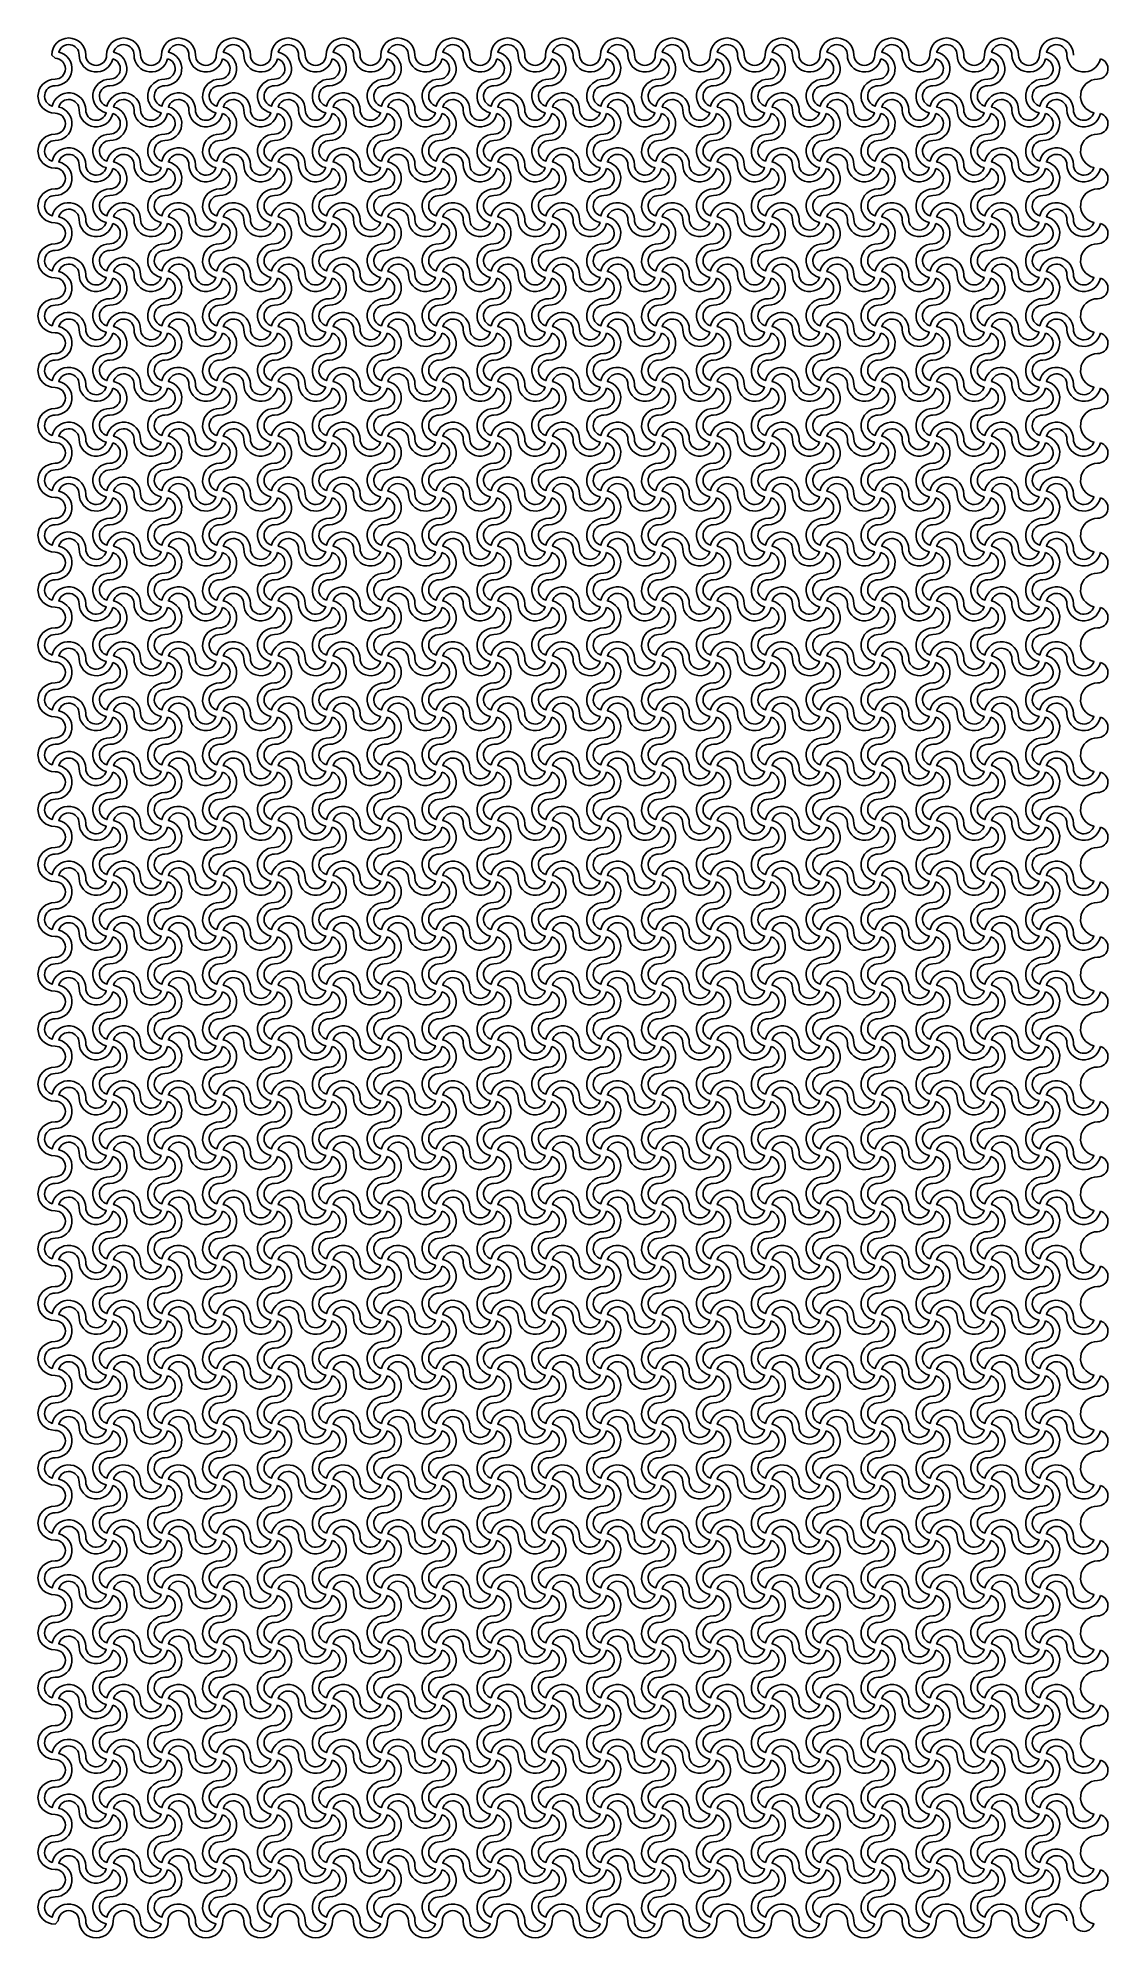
# Model space of a CAD drawing. Header units: millimetres. Extents: x 24 to 345, y 12 to 201.
# Drawn here: x 24.26 to 32.06, y 11.87 to 25.71 of the extents above; entities that cross this region are included whole.
import ezdxf

# ---------------------------------------------------------------- set-up
doc = ezdxf.new("R2010")
doc.units = ezdxf.units.MM
doc.header["$MEASUREMENT"] = 0
doc.layers.add('5th metal (rf+ground)', color=240, linetype='Continuous')

msp = doc.modelspace()

# ---------------------------------------------------------------- linework, layer by layer
at = {"layer": '5th metal (rf+ground)'}
for p, q in [((24.35943, 25.59057), (24.38343, 25.56657)), ((24.38343, 11.96657), (24.40743, 11.99057))]:
    msp.add_line(p, q, dxfattribs=at)
for points in [[(24.80446, 25.5636, -0.89597879), (24.55943, 25.59057, 0.86878533), (24.41039, 25.6116, -0.89597879), (24.38343, 25.36657, 0.86878533), (24.36239, 25.21754, -0.89597879), (24.60743, 25.19057, 0.86878533), (24.75646, 25.16954, -0.89597879), (24.78343, 25.41457, 0.86878533)], [(25.20446, 25.5636, -0.89597879), (24.95943, 25.59057, 0.86878533), (24.81039, 25.6116, -0.89597879), (24.78343, 25.36657, 0.86878533), (24.76239, 25.21754, -0.89597879), (25.00743, 25.19057, 0.86878533), (25.15646, 25.16954, -0.89597879), (25.18343, 25.41457, 0.86878533)], [(25.60446, 25.5636, -0.89597879), (25.35943, 25.59057, 0.86878533), (25.21039, 25.6116, -0.89597879), (25.18343, 25.36657, 0.86878533), (25.16239, 25.21754, -0.89597879), (25.40743, 25.19057, 0.86878533), (25.55646, 25.16954, -0.89597879), (25.58343, 25.41457, 0.86878533)], [(26.00446, 25.5636, -0.89597879), (25.75943, 25.59057, 0.86878533), (25.61039, 25.6116, -0.89597879), (25.58343, 25.36657, 0.86878533), (25.56239, 25.21754, -0.89597879), (25.80743, 25.19057, 0.86878533), (25.95646, 25.16954, -0.89597879), (25.98343, 25.41457, 0.86878533)], [(26.40446, 25.5636, -0.89597879), (26.15943, 25.59057, 0.86878533), (26.01039, 25.6116, -0.89597879), (25.98343, 25.36657, 0.86878533), (25.96239, 25.21754, -0.89597879), (26.20743, 25.19057, 0.86878533), (26.35646, 25.16954, -0.89597879), (26.38343, 25.41457, 0.86878533)], [(26.80446, 25.5636, -0.89597879), (26.55943, 25.59057, 0.86878533), (26.41039, 25.6116, -0.89597879), (26.38343, 25.36657, 0.86878533), (26.36239, 25.21754, -0.89597879), (26.60743, 25.19057, 0.86878533), (26.75646, 25.16954, -0.89597879), (26.78343, 25.41457, 0.86878533)], [(27.20446, 25.5636, -0.89597879), (26.95943, 25.59057, 0.86878533), (26.81039, 25.6116, -0.89597879), (26.78343, 25.36657, 0.86878533), (26.76239, 25.21754, -0.89597879), (27.00743, 25.19057, 0.86878533), (27.15646, 25.16954, -0.89597879), (27.18343, 25.41457, 0.86878533)], [(27.60446, 25.5636, -0.89597879), (27.35943, 25.59057, 0.86878533), (27.21039, 25.6116, -0.89597879), (27.18343, 25.36657, 0.86878533), (27.16239, 25.21754, -0.89597879), (27.40743, 25.19057, 0.86878533), (27.55646, 25.16954, -0.89597879), (27.58343, 25.41457, 0.86878533)], [(28.00446, 25.5636, -0.89597879), (27.75943, 25.59057, 0.86878533), (27.61039, 25.6116, -0.89597879), (27.58343, 25.36657, 0.86878533), (27.56239, 25.21754, -0.89597879), (27.80743, 25.19057, 0.86878533), (27.95646, 25.16954, -0.89597879), (27.98343, 25.41457, 0.86878533)], [(28.40446, 25.5636, -0.89597879), (28.15943, 25.59057, 0.86878533), (28.01039, 25.6116, -0.89597879), (27.98343, 25.36657, 0.86878533), (27.96239, 25.21754, -0.89597879), (28.20743, 25.19057, 0.86878533), (28.35646, 25.16954, -0.89597879), (28.38343, 25.41457, 0.86878533)], [(28.80446, 25.5636, -0.89597879), (28.55943, 25.59057, 0.86878533), (28.41039, 25.6116, -0.89597879), (28.38343, 25.36657, 0.86878533), (28.36239, 25.21754, -0.89597879), (28.60743, 25.19057, 0.86878533), (28.75646, 25.16954, -0.89597879), (28.78343, 25.41457, 0.86878533)], [(29.20446, 25.5636, -0.89597879), (28.95943, 25.59057, 0.86878533), (28.81039, 25.6116, -0.89597879), (28.78343, 25.36657, 0.86878533), (28.76239, 25.21754, -0.89597879), (29.00743, 25.19057, 0.86878533), (29.15646, 25.16954, -0.89597879), (29.18343, 25.41457, 0.86878533)], [(29.60446, 25.5636, -0.89597879), (29.35943, 25.59057, 0.86878533), (29.21039, 25.6116, -0.89597879), (29.18343, 25.36657, 0.86878533), (29.16239, 25.21754, -0.89597879), (29.40743, 25.19057, 0.86878533), (29.55646, 25.16954, -0.89597879), (29.58343, 25.41457, 0.86878533)], [(30.00446, 25.5636, -0.89597879), (29.75943, 25.59057, 0.86878533), (29.61039, 25.6116, -0.89597879), (29.58343, 25.36657, 0.86878533), (29.56239, 25.21754, -0.89597879), (29.80743, 25.19057, 0.86878533), (29.95646, 25.16954, -0.89597879), (29.98343, 25.41457, 0.86878533)], [(30.40446, 25.5636, -0.89597879), (30.15943, 25.59057, 0.86878533), (30.01039, 25.6116, -0.89597879), (29.98343, 25.36657, 0.86878533), (29.96239, 25.21754, -0.89597879), (30.20743, 25.19057, 0.86878533), (30.35646, 25.16954, -0.89597879), (30.38343, 25.41457, 0.86878533)], [(30.80446, 25.5636, -0.89597879), (30.55943, 25.59057, 0.86878533), (30.41039, 25.6116, -0.89597879), (30.38343, 25.36657, 0.86878533), (30.36239, 25.21754, -0.89597879), (30.60743, 25.19057, 0.86878533), (30.75646, 25.16954, -0.89597879), (30.78343, 25.41457, 0.86878533)], [(31.20446, 25.5636, -0.89597879), (30.95943, 25.59057, 0.86878533), (30.81039, 25.6116, -0.89597879), (30.78343, 25.36657, 0.86878533), (30.76239, 25.21754, -0.89597879), (31.00743, 25.19057, 0.86878533), (31.15646, 25.16954, -0.89597879), (31.18343, 25.41457, 0.86878533)], [(31.60446, 25.5636, -0.89597879), (31.35943, 25.59057, 0.86878533), (31.21039, 25.6116, -0.89597879), (31.18343, 25.36657, 0.86878533), (31.16239, 25.21754, -0.89597879), (31.40743, 25.19057, 0.86878533), (31.55646, 25.16954, -0.89597879), (31.58343, 25.41457, 0.86878533)], [(32.00446, 25.5636, -0.89597879), (31.75943, 25.59057, 0.86878533), (31.61039, 25.6116, -0.89597879), (31.58343, 25.36657, 0.86878533), (31.56239, 25.21754, -0.89597879), (31.80743, 25.19057, 0.86878533), (31.95646, 25.16954, -0.89597879), (31.98343, 25.41457, 0.86878533)], [(24.80446, 25.1636, -0.89597879), (24.55943, 25.19057, 0.86878533), (24.41039, 25.2116, -0.89597879), (24.38343, 24.96657, 0.86878533), (24.36239, 24.81754, -0.89597879), (24.60743, 24.79057, 0.86878533), (24.75646, 24.76954, -0.89597879), (24.78343, 25.01457, 0.86878533)], [(25.20446, 25.1636, -0.89597879), (24.95943, 25.19057, 0.86878533), (24.81039, 25.2116, -0.89597879), (24.78343, 24.96657, 0.86878533), (24.76239, 24.81754, -0.89597879), (25.00743, 24.79057, 0.86878533), (25.15646, 24.76954, -0.89597879), (25.18343, 25.01457, 0.86878533)], [(25.60446, 25.1636, -0.89597879), (25.35943, 25.19057, 0.86878533), (25.21039, 25.2116, -0.89597879), (25.18343, 24.96657, 0.86878533), (25.16239, 24.81754, -0.89597879), (25.40743, 24.79057, 0.86878533), (25.55646, 24.76954, -0.89597879), (25.58343, 25.01457, 0.86878533)], [(26.00446, 25.1636, -0.89597879), (25.75943, 25.19057, 0.86878533), (25.61039, 25.2116, -0.89597879), (25.58343, 24.96657, 0.86878533), (25.56239, 24.81754, -0.89597879), (25.80743, 24.79057, 0.86878533), (25.95646, 24.76954, -0.89597879), (25.98343, 25.01457, 0.86878533)], [(26.40446, 25.1636, -0.89597879), (26.15943, 25.19057, 0.86878533), (26.01039, 25.2116, -0.89597879), (25.98343, 24.96657, 0.86878533), (25.96239, 24.81754, -0.89597879), (26.20743, 24.79057, 0.86878533), (26.35646, 24.76954, -0.89597879), (26.38343, 25.01457, 0.86878533)], [(26.80446, 25.1636, -0.89597879), (26.55943, 25.19057, 0.86878533), (26.41039, 25.2116, -0.89597879), (26.38343, 24.96657, 0.86878533), (26.36239, 24.81754, -0.89597879), (26.60743, 24.79057, 0.86878533), (26.75646, 24.76954, -0.89597879), (26.78343, 25.01457, 0.86878533)], [(27.20446, 25.1636, -0.89597879), (26.95943, 25.19057, 0.86878533), (26.81039, 25.2116, -0.89597879), (26.78343, 24.96657, 0.86878533), (26.76239, 24.81754, -0.89597879), (27.00743, 24.79057, 0.86878533), (27.15646, 24.76954, -0.89597879), (27.18343, 25.01457, 0.86878533)], [(27.60446, 25.1636, -0.89597879), (27.35943, 25.19057, 0.86878533), (27.21039, 25.2116, -0.89597879), (27.18343, 24.96657, 0.86878533), (27.16239, 24.81754, -0.89597879), (27.40743, 24.79057, 0.86878533), (27.55646, 24.76954, -0.89597879), (27.58343, 25.01457, 0.86878533)], [(28.00446, 25.1636, -0.89597879), (27.75943, 25.19057, 0.86878533), (27.61039, 25.2116, -0.89597879), (27.58343, 24.96657, 0.86878533), (27.56239, 24.81754, -0.89597879), (27.80743, 24.79057, 0.86878533), (27.95646, 24.76954, -0.89597879), (27.98343, 25.01457, 0.86878533)], [(28.40446, 25.1636, -0.89597879), (28.15943, 25.19057, 0.86878533), (28.01039, 25.2116, -0.89597879), (27.98343, 24.96657, 0.86878533), (27.96239, 24.81754, -0.89597879), (28.20743, 24.79057, 0.86878533), (28.35646, 24.76954, -0.89597879), (28.38343, 25.01457, 0.86878533)], [(28.80446, 25.1636, -0.89597879), (28.55943, 25.19057, 0.86878533), (28.41039, 25.2116, -0.89597879), (28.38343, 24.96657, 0.86878533), (28.36239, 24.81754, -0.89597879), (28.60743, 24.79057, 0.86878533), (28.75646, 24.76954, -0.89597879), (28.78343, 25.01457, 0.86878533)], [(29.20446, 25.1636, -0.89597879), (28.95943, 25.19057, 0.86878533), (28.81039, 25.2116, -0.89597879), (28.78343, 24.96657, 0.86878533), (28.76239, 24.81754, -0.89597879), (29.00743, 24.79057, 0.86878533), (29.15646, 24.76954, -0.89597879), (29.18343, 25.01457, 0.86878533)], [(29.60446, 25.1636, -0.89597879), (29.35943, 25.19057, 0.86878533), (29.21039, 25.2116, -0.89597879), (29.18343, 24.96657, 0.86878533), (29.16239, 24.81754, -0.89597879), (29.40743, 24.79057, 0.86878533), (29.55646, 24.76954, -0.89597879), (29.58343, 25.01457, 0.86878533)], [(30.00446, 25.1636, -0.89597879), (29.75943, 25.19057, 0.86878533), (29.61039, 25.2116, -0.89597879), (29.58343, 24.96657, 0.86878533), (29.56239, 24.81754, -0.89597879), (29.80743, 24.79057, 0.86878533), (29.95646, 24.76954, -0.89597879), (29.98343, 25.01457, 0.86878533)], [(30.40446, 25.1636, -0.89597879), (30.15943, 25.19057, 0.86878533), (30.01039, 25.2116, -0.89597879), (29.98343, 24.96657, 0.86878533), (29.96239, 24.81754, -0.89597879), (30.20743, 24.79057, 0.86878533), (30.35646, 24.76954, -0.89597879), (30.38343, 25.01457, 0.86878533)], [(30.80446, 25.1636, -0.89597879), (30.55943, 25.19057, 0.86878533), (30.41039, 25.2116, -0.89597879), (30.38343, 24.96657, 0.86878533), (30.36239, 24.81754, -0.89597879), (30.60743, 24.79057, 0.86878533), (30.75646, 24.76954, -0.89597879), (30.78343, 25.01457, 0.86878533)], [(31.20446, 25.1636, -0.89597879), (30.95943, 25.19057, 0.86878533), (30.81039, 25.2116, -0.89597879), (30.78343, 24.96657, 0.86878533), (30.76239, 24.81754, -0.89597879), (31.00743, 24.79057, 0.86878533), (31.15646, 24.76954, -0.89597879), (31.18343, 25.01457, 0.86878533)], [(31.60446, 25.1636, -0.89597879), (31.35943, 25.19057, 0.86878533), (31.21039, 25.2116, -0.89597879), (31.18343, 24.96657, 0.86878533), (31.16239, 24.81754, -0.89597879), (31.40743, 24.79057, 0.86878533), (31.55646, 24.76954, -0.89597879), (31.58343, 25.01457, 0.86878533)], [(32.00446, 25.1636, -0.89597879), (31.75943, 25.19057, 0.86878533), (31.61039, 25.2116, -0.89597879), (31.58343, 24.96657, 0.86878533), (31.56239, 24.81754, -0.89597879), (31.80743, 24.79057, 0.86878533), (31.95646, 24.76954, -0.89597879), (31.98343, 25.01457, 0.86878533)], [(24.80446, 24.7636, -0.89597879), (24.55943, 24.79057, 0.86878533), (24.41039, 24.8116, -0.89597879), (24.38343, 24.56657, 0.86878533), (24.36239, 24.41754, -0.89597879), (24.60743, 24.39057, 0.86878533), (24.75646, 24.36954, -0.89597879), (24.78343, 24.61457, 0.86878533)], [(25.20446, 24.7636, -0.89597879), (24.95943, 24.79057, 0.86878533), (24.81039, 24.8116, -0.89597879), (24.78343, 24.56657, 0.86878533), (24.76239, 24.41754, -0.89597879), (25.00743, 24.39057, 0.86878533), (25.15646, 24.36954, -0.89597879), (25.18343, 24.61457, 0.86878533)], [(25.60446, 24.7636, -0.89597879), (25.35943, 24.79057, 0.86878533), (25.21039, 24.8116, -0.89597879), (25.18343, 24.56657, 0.86878533), (25.16239, 24.41754, -0.89597879), (25.40743, 24.39057, 0.86878533), (25.55646, 24.36954, -0.89597879), (25.58343, 24.61457, 0.86878533)], [(26.00446, 24.7636, -0.89597879), (25.75943, 24.79057, 0.86878533), (25.61039, 24.8116, -0.89597879), (25.58343, 24.56657, 0.86878533), (25.56239, 24.41754, -0.89597879), (25.80743, 24.39057, 0.86878533), (25.95646, 24.36954, -0.89597879), (25.98343, 24.61457, 0.86878533)], [(26.40446, 24.7636, -0.89597879), (26.15943, 24.79057, 0.86878533), (26.01039, 24.8116, -0.89597879), (25.98343, 24.56657, 0.86878533), (25.96239, 24.41754, -0.89597879), (26.20743, 24.39057, 0.86878533), (26.35646, 24.36954, -0.89597879), (26.38343, 24.61457, 0.86878533)], [(26.80446, 24.7636, -0.89597879), (26.55943, 24.79057, 0.86878533), (26.41039, 24.8116, -0.89597879), (26.38343, 24.56657, 0.86878533), (26.36239, 24.41754, -0.89597879), (26.60743, 24.39057, 0.86878533), (26.75646, 24.36954, -0.89597879), (26.78343, 24.61457, 0.86878533)], [(27.20446, 24.7636, -0.89597879), (26.95943, 24.79057, 0.86878533), (26.81039, 24.8116, -0.89597879), (26.78343, 24.56657, 0.86878533), (26.76239, 24.41754, -0.89597879), (27.00743, 24.39057, 0.86878533), (27.15646, 24.36954, -0.89597879), (27.18343, 24.61457, 0.86878533)], [(27.60446, 24.7636, -0.89597879), (27.35943, 24.79057, 0.86878533), (27.21039, 24.8116, -0.89597879), (27.18343, 24.56657, 0.86878533), (27.16239, 24.41754, -0.89597879), (27.40743, 24.39057, 0.86878533), (27.55646, 24.36954, -0.89597879), (27.58343, 24.61457, 0.86878533)], [(28.00446, 24.7636, -0.89597879), (27.75943, 24.79057, 0.86878533), (27.61039, 24.8116, -0.89597879), (27.58343, 24.56657, 0.86878533), (27.56239, 24.41754, -0.89597879), (27.80743, 24.39057, 0.86878533), (27.95646, 24.36954, -0.89597879), (27.98343, 24.61457, 0.86878533)], [(28.40446, 24.7636, -0.89597879), (28.15943, 24.79057, 0.86878533), (28.01039, 24.8116, -0.89597879), (27.98343, 24.56657, 0.86878533), (27.96239, 24.41754, -0.89597879), (28.20743, 24.39057, 0.86878533), (28.35646, 24.36954, -0.89597879), (28.38343, 24.61457, 0.86878533)], [(28.80446, 24.7636, -0.89597879), (28.55943, 24.79057, 0.86878533), (28.41039, 24.8116, -0.89597879), (28.38343, 24.56657, 0.86878533), (28.36239, 24.41754, -0.89597879), (28.60743, 24.39057, 0.86878533), (28.75646, 24.36954, -0.89597879), (28.78343, 24.61457, 0.86878533)], [(29.20446, 24.7636, -0.89597879), (28.95943, 24.79057, 0.86878533), (28.81039, 24.8116, -0.89597879), (28.78343, 24.56657, 0.86878533), (28.76239, 24.41754, -0.89597879), (29.00743, 24.39057, 0.86878533), (29.15646, 24.36954, -0.89597879), (29.18343, 24.61457, 0.86878533)], [(29.60446, 24.7636, -0.89597879), (29.35943, 24.79057, 0.86878533), (29.21039, 24.8116, -0.89597879), (29.18343, 24.56657, 0.86878533), (29.16239, 24.41754, -0.89597879), (29.40743, 24.39057, 0.86878533), (29.55646, 24.36954, -0.89597879), (29.58343, 24.61457, 0.86878533)], [(30.00446, 24.7636, -0.89597879), (29.75943, 24.79057, 0.86878533), (29.61039, 24.8116, -0.89597879), (29.58343, 24.56657, 0.86878533), (29.56239, 24.41754, -0.89597879), (29.80743, 24.39057, 0.86878533), (29.95646, 24.36954, -0.89597879), (29.98343, 24.61457, 0.86878533)], [(30.40446, 24.7636, -0.89597879), (30.15943, 24.79057, 0.86878533), (30.01039, 24.8116, -0.89597879), (29.98343, 24.56657, 0.86878533), (29.96239, 24.41754, -0.89597879), (30.20743, 24.39057, 0.86878533), (30.35646, 24.36954, -0.89597879), (30.38343, 24.61457, 0.86878533)], [(30.80446, 24.7636, -0.89597879), (30.55943, 24.79057, 0.86878533), (30.41039, 24.8116, -0.89597879), (30.38343, 24.56657, 0.86878533), (30.36239, 24.41754, -0.89597879), (30.60743, 24.39057, 0.86878533), (30.75646, 24.36954, -0.89597879), (30.78343, 24.61457, 0.86878533)], [(31.20446, 24.7636, -0.89597879), (30.95943, 24.79057, 0.86878533), (30.81039, 24.8116, -0.89597879), (30.78343, 24.56657, 0.86878533), (30.76239, 24.41754, -0.89597879), (31.00743, 24.39057, 0.86878533), (31.15646, 24.36954, -0.89597879), (31.18343, 24.61457, 0.86878533)], [(31.60446, 24.7636, -0.89597879), (31.35943, 24.79057, 0.86878533), (31.21039, 24.8116, -0.89597879), (31.18343, 24.56657, 0.86878533), (31.16239, 24.41754, -0.89597879), (31.40743, 24.39057, 0.86878533), (31.55646, 24.36954, -0.89597879), (31.58343, 24.61457, 0.86878533)], [(32.00446, 24.7636, -0.89597879), (31.75943, 24.79057, 0.86878533), (31.61039, 24.8116, -0.89597879), (31.58343, 24.56657, 0.86878533), (31.56239, 24.41754, -0.89597879), (31.80743, 24.39057, 0.86878533), (31.95646, 24.36954, -0.89597879), (31.98343, 24.61457, 0.86878533)], [(24.80446, 24.3636, -0.89597879), (24.55943, 24.39057, 0.86878533), (24.41039, 24.4116, -0.89597879), (24.38343, 24.16657, 0.86878533), (24.36239, 24.01754, -0.89597879), (24.60743, 23.99057, 0.86878533), (24.75646, 23.96954, -0.89597879), (24.78343, 24.21457, 0.86878533)], [(25.20446, 24.3636, -0.89597879), (24.95943, 24.39057, 0.86878533), (24.81039, 24.4116, -0.89597879), (24.78343, 24.16657, 0.86878533), (24.76239, 24.01754, -0.89597879), (25.00743, 23.99057, 0.86878533), (25.15646, 23.96954, -0.89597879), (25.18343, 24.21457, 0.86878533)], [(25.60446, 24.3636, -0.89597879), (25.35943, 24.39057, 0.86878533), (25.21039, 24.4116, -0.89597879), (25.18343, 24.16657, 0.86878533), (25.16239, 24.01754, -0.89597879), (25.40743, 23.99057, 0.86878533), (25.55646, 23.96954, -0.89597879), (25.58343, 24.21457, 0.86878533)], [(26.00446, 24.3636, -0.89597879), (25.75943, 24.39057, 0.86878533), (25.61039, 24.4116, -0.89597879), (25.58343, 24.16657, 0.86878533), (25.56239, 24.01754, -0.89597879), (25.80743, 23.99057, 0.86878533), (25.95646, 23.96954, -0.89597879), (25.98343, 24.21457, 0.86878533)], [(26.40446, 24.3636, -0.89597879), (26.15943, 24.39057, 0.86878533), (26.01039, 24.4116, -0.89597879), (25.98343, 24.16657, 0.86878533), (25.96239, 24.01754, -0.89597879), (26.20743, 23.99057, 0.86878533), (26.35646, 23.96954, -0.89597879), (26.38343, 24.21457, 0.86878533)], [(26.80446, 24.3636, -0.89597879), (26.55943, 24.39057, 0.86878533), (26.41039, 24.4116, -0.89597879), (26.38343, 24.16657, 0.86878533), (26.36239, 24.01754, -0.89597879), (26.60743, 23.99057, 0.86878533), (26.75646, 23.96954, -0.89597879), (26.78343, 24.21457, 0.86878533)], [(27.20446, 24.3636, -0.89597879), (26.95943, 24.39057, 0.86878533), (26.81039, 24.4116, -0.89597879), (26.78343, 24.16657, 0.86878533), (26.76239, 24.01754, -0.89597879), (27.00743, 23.99057, 0.86878533), (27.15646, 23.96954, -0.89597879), (27.18343, 24.21457, 0.86878533)], [(27.60446, 24.3636, -0.89597879), (27.35943, 24.39057, 0.86878533), (27.21039, 24.4116, -0.89597879), (27.18343, 24.16657, 0.86878533), (27.16239, 24.01754, -0.89597879), (27.40743, 23.99057, 0.86878533), (27.55646, 23.96954, -0.89597879), (27.58343, 24.21457, 0.86878533)], [(28.00446, 24.3636, -0.89597879), (27.75943, 24.39057, 0.86878533), (27.61039, 24.4116, -0.89597879), (27.58343, 24.16657, 0.86878533), (27.56239, 24.01754, -0.89597879), (27.80743, 23.99057, 0.86878533), (27.95646, 23.96954, -0.89597879), (27.98343, 24.21457, 0.86878533)], [(28.40446, 24.3636, -0.89597879), (28.15943, 24.39057, 0.86878533), (28.01039, 24.4116, -0.89597879), (27.98343, 24.16657, 0.86878533), (27.96239, 24.01754, -0.89597879), (28.20743, 23.99057, 0.86878533), (28.35646, 23.96954, -0.89597879), (28.38343, 24.21457, 0.86878533)], [(28.80446, 24.3636, -0.89597879), (28.55943, 24.39057, 0.86878533), (28.41039, 24.4116, -0.89597879), (28.38343, 24.16657, 0.86878533), (28.36239, 24.01754, -0.89597879), (28.60743, 23.99057, 0.86878533), (28.75646, 23.96954, -0.89597879), (28.78343, 24.21457, 0.86878533)], [(29.20446, 24.3636, -0.89597879), (28.95943, 24.39057, 0.86878533), (28.81039, 24.4116, -0.89597879), (28.78343, 24.16657, 0.86878533), (28.76239, 24.01754, -0.89597879), (29.00743, 23.99057, 0.86878533), (29.15646, 23.96954, -0.89597879), (29.18343, 24.21457, 0.86878533)], [(29.60446, 24.3636, -0.89597879), (29.35943, 24.39057, 0.86878533), (29.21039, 24.4116, -0.89597879), (29.18343, 24.16657, 0.86878533), (29.16239, 24.01754, -0.89597879), (29.40743, 23.99057, 0.86878533), (29.55646, 23.96954, -0.89597879), (29.58343, 24.21457, 0.86878533)], [(30.00446, 24.3636, -0.89597879), (29.75943, 24.39057, 0.86878533), (29.61039, 24.4116, -0.89597879), (29.58343, 24.16657, 0.86878533), (29.56239, 24.01754, -0.89597879), (29.80743, 23.99057, 0.86878533), (29.95646, 23.96954, -0.89597879), (29.98343, 24.21457, 0.86878533)], [(30.40446, 24.3636, -0.89597879), (30.15943, 24.39057, 0.86878533), (30.01039, 24.4116, -0.89597879), (29.98343, 24.16657, 0.86878533), (29.96239, 24.01754, -0.89597879), (30.20743, 23.99057, 0.86878533), (30.35646, 23.96954, -0.89597879), (30.38343, 24.21457, 0.86878533)], [(30.80446, 24.3636, -0.89597879), (30.55943, 24.39057, 0.86878533), (30.41039, 24.4116, -0.89597879), (30.38343, 24.16657, 0.86878533), (30.36239, 24.01754, -0.89597879), (30.60743, 23.99057, 0.86878533), (30.75646, 23.96954, -0.89597879), (30.78343, 24.21457, 0.86878533)], [(31.20446, 24.3636, -0.89597879), (30.95943, 24.39057, 0.86878533), (30.81039, 24.4116, -0.89597879), (30.78343, 24.16657, 0.86878533), (30.76239, 24.01754, -0.89597879), (31.00743, 23.99057, 0.86878533), (31.15646, 23.96954, -0.89597879), (31.18343, 24.21457, 0.86878533)], [(31.60446, 24.3636, -0.89597879), (31.35943, 24.39057, 0.86878533), (31.21039, 24.4116, -0.89597879), (31.18343, 24.16657, 0.86878533), (31.16239, 24.01754, -0.89597879), (31.40743, 23.99057, 0.86878533), (31.55646, 23.96954, -0.89597879), (31.58343, 24.21457, 0.86878533)], [(32.00446, 24.3636, -0.89597879), (31.75943, 24.39057, 0.86878533), (31.61039, 24.4116, -0.89597879), (31.58343, 24.16657, 0.86878533), (31.56239, 24.01754, -0.89597879), (31.80743, 23.99057, 0.86878533), (31.95646, 23.96954, -0.89597879), (31.98343, 24.21457, 0.86878533)], [(24.80446, 23.9636, -0.89597879), (24.55943, 23.99057, 0.86878533), (24.41039, 24.0116, -0.89597879), (24.38343, 23.76657, 0.86878533), (24.36239, 23.61754, -0.89597879), (24.60743, 23.59057, 0.86878533), (24.75646, 23.56954, -0.89597879), (24.78343, 23.81457, 0.86878533)], [(25.20446, 23.9636, -0.89597879), (24.95943, 23.99057, 0.86878533), (24.81039, 24.0116, -0.89597879), (24.78343, 23.76657, 0.86878533), (24.76239, 23.61754, -0.89597879), (25.00743, 23.59057, 0.86878533), (25.15646, 23.56954, -0.89597879), (25.18343, 23.81457, 0.86878533)], [(25.60446, 23.9636, -0.89597879), (25.35943, 23.99057, 0.86878533), (25.21039, 24.0116, -0.89597879), (25.18343, 23.76657, 0.86878533), (25.16239, 23.61754, -0.89597879), (25.40743, 23.59057, 0.86878533), (25.55646, 23.56954, -0.89597879), (25.58343, 23.81457, 0.86878533)], [(26.00446, 23.9636, -0.89597879), (25.75943, 23.99057, 0.86878533), (25.61039, 24.0116, -0.89597879), (25.58343, 23.76657, 0.86878533), (25.56239, 23.61754, -0.89597879), (25.80743, 23.59057, 0.86878533), (25.95646, 23.56954, -0.89597879), (25.98343, 23.81457, 0.86878533)], [(26.40446, 23.9636, -0.89597879), (26.15943, 23.99057, 0.86878533), (26.01039, 24.0116, -0.89597879), (25.98343, 23.76657, 0.86878533), (25.96239, 23.61754, -0.89597879), (26.20743, 23.59057, 0.86878533), (26.35646, 23.56954, -0.89597879), (26.38343, 23.81457, 0.86878533)], [(26.80446, 23.9636, -0.89597879), (26.55943, 23.99057, 0.86878533), (26.41039, 24.0116, -0.89597879), (26.38343, 23.76657, 0.86878533), (26.36239, 23.61754, -0.89597879), (26.60743, 23.59057, 0.86878533), (26.75646, 23.56954, -0.89597879), (26.78343, 23.81457, 0.86878533)], [(27.20446, 23.9636, -0.89597879), (26.95943, 23.99057, 0.86878533), (26.81039, 24.0116, -0.89597879), (26.78343, 23.76657, 0.86878533), (26.76239, 23.61754, -0.89597879), (27.00743, 23.59057, 0.86878533), (27.15646, 23.56954, -0.89597879), (27.18343, 23.81457, 0.86878533)], [(27.60446, 23.9636, -0.89597879), (27.35943, 23.99057, 0.86878533), (27.21039, 24.0116, -0.89597879), (27.18343, 23.76657, 0.86878533), (27.16239, 23.61754, -0.89597879), (27.40743, 23.59057, 0.86878533), (27.55646, 23.56954, -0.89597879), (27.58343, 23.81457, 0.86878533)], [(28.00446, 23.9636, -0.89597879), (27.75943, 23.99057, 0.86878533), (27.61039, 24.0116, -0.89597879), (27.58343, 23.76657, 0.86878533), (27.56239, 23.61754, -0.89597879), (27.80743, 23.59057, 0.86878533), (27.95646, 23.56954, -0.89597879), (27.98343, 23.81457, 0.86878533)], [(28.40446, 23.9636, -0.89597879), (28.15943, 23.99057, 0.86878533), (28.01039, 24.0116, -0.89597879), (27.98343, 23.76657, 0.86878533), (27.96239, 23.61754, -0.89597879), (28.20743, 23.59057, 0.86878533), (28.35646, 23.56954, -0.89597879), (28.38343, 23.81457, 0.86878533)], [(28.80446, 23.9636, -0.89597879), (28.55943, 23.99057, 0.86878533), (28.41039, 24.0116, -0.89597879), (28.38343, 23.76657, 0.86878533), (28.36239, 23.61754, -0.89597879), (28.60743, 23.59057, 0.86878533), (28.75646, 23.56954, -0.89597879), (28.78343, 23.81457, 0.86878533)], [(29.20446, 23.9636, -0.89597879), (28.95943, 23.99057, 0.86878533), (28.81039, 24.0116, -0.89597879), (28.78343, 23.76657, 0.86878533), (28.76239, 23.61754, -0.89597879), (29.00743, 23.59057, 0.86878533), (29.15646, 23.56954, -0.89597879), (29.18343, 23.81457, 0.86878533)], [(29.60446, 23.9636, -0.89597879), (29.35943, 23.99057, 0.86878533), (29.21039, 24.0116, -0.89597879), (29.18343, 23.76657, 0.86878533), (29.16239, 23.61754, -0.89597879), (29.40743, 23.59057, 0.86878533), (29.55646, 23.56954, -0.89597879), (29.58343, 23.81457, 0.86878533)], [(30.00446, 23.9636, -0.89597879), (29.75943, 23.99057, 0.86878533), (29.61039, 24.0116, -0.89597879), (29.58343, 23.76657, 0.86878533), (29.56239, 23.61754, -0.89597879), (29.80743, 23.59057, 0.86878533), (29.95646, 23.56954, -0.89597879), (29.98343, 23.81457, 0.86878533)], [(30.40446, 23.9636, -0.89597879), (30.15943, 23.99057, 0.86878533), (30.01039, 24.0116, -0.89597879), (29.98343, 23.76657, 0.86878533), (29.96239, 23.61754, -0.89597879), (30.20743, 23.59057, 0.86878533), (30.35646, 23.56954, -0.89597879), (30.38343, 23.81457, 0.86878533)], [(30.80446, 23.9636, -0.89597879), (30.55943, 23.99057, 0.86878533), (30.41039, 24.0116, -0.89597879), (30.38343, 23.76657, 0.86878533), (30.36239, 23.61754, -0.89597879), (30.60743, 23.59057, 0.86878533), (30.75646, 23.56954, -0.89597879), (30.78343, 23.81457, 0.86878533)], [(31.20446, 23.9636, -0.89597879), (30.95943, 23.99057, 0.86878533), (30.81039, 24.0116, -0.89597879), (30.78343, 23.76657, 0.86878533), (30.76239, 23.61754, -0.89597879), (31.00743, 23.59057, 0.86878533), (31.15646, 23.56954, -0.89597879), (31.18343, 23.81457, 0.86878533)], [(31.60446, 23.9636, -0.89597879), (31.35943, 23.99057, 0.86878533), (31.21039, 24.0116, -0.89597879), (31.18343, 23.76657, 0.86878533), (31.16239, 23.61754, -0.89597879), (31.40743, 23.59057, 0.86878533), (31.55646, 23.56954, -0.89597879), (31.58343, 23.81457, 0.86878533)], [(32.00446, 23.9636, -0.89597879), (31.75943, 23.99057, 0.86878533), (31.61039, 24.0116, -0.89597879), (31.58343, 23.76657, 0.86878533), (31.56239, 23.61754, -0.89597879), (31.80743, 23.59057, 0.86878533), (31.95646, 23.56954, -0.89597879), (31.98343, 23.81457, 0.86878533)], [(24.80446, 23.5636, -0.89597879), (24.55943, 23.59057, 0.86878533), (24.41039, 23.6116, -0.89597879), (24.38343, 23.36657, 0.86878533), (24.36239, 23.21754, -0.89597879), (24.60743, 23.19057, 0.86878533), (24.75646, 23.16954, -0.89597879), (24.78343, 23.41457, 0.86878533)], [(25.20446, 23.5636, -0.89597879), (24.95943, 23.59057, 0.86878533), (24.81039, 23.6116, -0.89597879), (24.78343, 23.36657, 0.86878533), (24.76239, 23.21754, -0.89597879), (25.00743, 23.19057, 0.86878533), (25.15646, 23.16954, -0.89597879), (25.18343, 23.41457, 0.86878533)], [(25.60446, 23.5636, -0.89597879), (25.35943, 23.59057, 0.86878533), (25.21039, 23.6116, -0.89597879), (25.18343, 23.36657, 0.86878533), (25.16239, 23.21754, -0.89597879), (25.40743, 23.19057, 0.86878533), (25.55646, 23.16954, -0.89597879), (25.58343, 23.41457, 0.86878533)], [(26.00446, 23.5636, -0.89597879), (25.75943, 23.59057, 0.86878533), (25.61039, 23.6116, -0.89597879), (25.58343, 23.36657, 0.86878533), (25.56239, 23.21754, -0.89597879), (25.80743, 23.19057, 0.86878533), (25.95646, 23.16954, -0.89597879), (25.98343, 23.41457, 0.86878533)], [(26.40446, 23.5636, -0.89597879), (26.15943, 23.59057, 0.86878533), (26.01039, 23.6116, -0.89597879), (25.98343, 23.36657, 0.86878533), (25.96239, 23.21754, -0.89597879), (26.20743, 23.19057, 0.86878533), (26.35646, 23.16954, -0.89597879), (26.38343, 23.41457, 0.86878533)], [(26.80446, 23.5636, -0.89597879), (26.55943, 23.59057, 0.86878533), (26.41039, 23.6116, -0.89597879), (26.38343, 23.36657, 0.86878533), (26.36239, 23.21754, -0.89597879), (26.60743, 23.19057, 0.86878533), (26.75646, 23.16954, -0.89597879), (26.78343, 23.41457, 0.86878533)], [(27.20446, 23.5636, -0.89597879), (26.95943, 23.59057, 0.86878533), (26.81039, 23.6116, -0.89597879), (26.78343, 23.36657, 0.86878533), (26.76239, 23.21754, -0.89597879), (27.00743, 23.19057, 0.86878533), (27.15646, 23.16954, -0.89597879), (27.18343, 23.41457, 0.86878533)], [(27.60446, 23.5636, -0.89597879), (27.35943, 23.59057, 0.86878533), (27.21039, 23.6116, -0.89597879), (27.18343, 23.36657, 0.86878533), (27.16239, 23.21754, -0.89597879), (27.40743, 23.19057, 0.86878533), (27.55646, 23.16954, -0.89597879), (27.58343, 23.41457, 0.86878533)], [(28.00446, 23.5636, -0.89597879), (27.75943, 23.59057, 0.86878533), (27.61039, 23.6116, -0.89597879), (27.58343, 23.36657, 0.86878533), (27.56239, 23.21754, -0.89597879), (27.80743, 23.19057, 0.86878533), (27.95646, 23.16954, -0.89597879), (27.98343, 23.41457, 0.86878533)], [(28.40446, 23.5636, -0.89597879), (28.15943, 23.59057, 0.86878533), (28.01039, 23.6116, -0.89597879), (27.98343, 23.36657, 0.86878533), (27.96239, 23.21754, -0.89597879), (28.20743, 23.19057, 0.86878533), (28.35646, 23.16954, -0.89597879), (28.38343, 23.41457, 0.86878533)], [(28.80446, 23.5636, -0.89597879), (28.55943, 23.59057, 0.86878533), (28.41039, 23.6116, -0.89597879), (28.38343, 23.36657, 0.86878533), (28.36239, 23.21754, -0.89597879), (28.60743, 23.19057, 0.86878533), (28.75646, 23.16954, -0.89597879), (28.78343, 23.41457, 0.86878533)], [(29.20446, 23.5636, -0.89597879), (28.95943, 23.59057, 0.86878533), (28.81039, 23.6116, -0.89597879), (28.78343, 23.36657, 0.86878533), (28.76239, 23.21754, -0.89597879), (29.00743, 23.19057, 0.86878533), (29.15646, 23.16954, -0.89597879), (29.18343, 23.41457, 0.86878533)], [(29.60446, 23.5636, -0.89597879), (29.35943, 23.59057, 0.86878533), (29.21039, 23.6116, -0.89597879), (29.18343, 23.36657, 0.86878533), (29.16239, 23.21754, -0.89597879), (29.40743, 23.19057, 0.86878533), (29.55646, 23.16954, -0.89597879), (29.58343, 23.41457, 0.86878533)], [(30.00446, 23.5636, -0.89597879), (29.75943, 23.59057, 0.86878533), (29.61039, 23.6116, -0.89597879), (29.58343, 23.36657, 0.86878533), (29.56239, 23.21754, -0.89597879), (29.80743, 23.19057, 0.86878533), (29.95646, 23.16954, -0.89597879), (29.98343, 23.41457, 0.86878533)], [(30.40446, 23.5636, -0.89597879), (30.15943, 23.59057, 0.86878533), (30.01039, 23.6116, -0.89597879), (29.98343, 23.36657, 0.86878533), (29.96239, 23.21754, -0.89597879), (30.20743, 23.19057, 0.86878533), (30.35646, 23.16954, -0.89597879), (30.38343, 23.41457, 0.86878533)], [(30.80446, 23.5636, -0.89597879), (30.55943, 23.59057, 0.86878533), (30.41039, 23.6116, -0.89597879), (30.38343, 23.36657, 0.86878533), (30.36239, 23.21754, -0.89597879), (30.60743, 23.19057, 0.86878533), (30.75646, 23.16954, -0.89597879), (30.78343, 23.41457, 0.86878533)], [(31.20446, 23.5636, -0.89597879), (30.95943, 23.59057, 0.86878533), (30.81039, 23.6116, -0.89597879), (30.78343, 23.36657, 0.86878533), (30.76239, 23.21754, -0.89597879), (31.00743, 23.19057, 0.86878533), (31.15646, 23.16954, -0.89597879), (31.18343, 23.41457, 0.86878533)], [(31.60446, 23.5636, -0.89597879), (31.35943, 23.59057, 0.86878533), (31.21039, 23.6116, -0.89597879), (31.18343, 23.36657, 0.86878533), (31.16239, 23.21754, -0.89597879), (31.40743, 23.19057, 0.86878533), (31.55646, 23.16954, -0.89597879), (31.58343, 23.41457, 0.86878533)], [(32.00446, 23.5636, -0.89597879), (31.75943, 23.59057, 0.86878533), (31.61039, 23.6116, -0.89597879), (31.58343, 23.36657, 0.86878533), (31.56239, 23.21754, -0.89597879), (31.80743, 23.19057, 0.86878533), (31.95646, 23.16954, -0.89597879), (31.98343, 23.41457, 0.86878533)], [(24.80446, 23.1636, -0.89597879), (24.55943, 23.19057, 0.86878533), (24.41039, 23.2116, -0.89597879), (24.38343, 22.96657, 0.86878533), (24.36239, 22.81754, -0.89597879), (24.60743, 22.79057, 0.86878533), (24.75646, 22.76954, -0.89597879), (24.78343, 23.01457, 0.86878533)], [(25.20446, 23.1636, -0.89597879), (24.95943, 23.19057, 0.86878533), (24.81039, 23.2116, -0.89597879), (24.78343, 22.96657, 0.86878533), (24.76239, 22.81754, -0.89597879), (25.00743, 22.79057, 0.86878533), (25.15646, 22.76954, -0.89597879), (25.18343, 23.01457, 0.86878533)], [(25.60446, 23.1636, -0.89597879), (25.35943, 23.19057, 0.86878533), (25.21039, 23.2116, -0.89597879), (25.18343, 22.96657, 0.86878533), (25.16239, 22.81754, -0.89597879), (25.40743, 22.79057, 0.86878533), (25.55646, 22.76954, -0.89597879), (25.58343, 23.01457, 0.86878533)], [(26.00446, 23.1636, -0.89597879), (25.75943, 23.19057, 0.86878533), (25.61039, 23.2116, -0.89597879), (25.58343, 22.96657, 0.86878533), (25.56239, 22.81754, -0.89597879), (25.80743, 22.79057, 0.86878533), (25.95646, 22.76954, -0.89597879), (25.98343, 23.01457, 0.86878533)], [(26.40446, 23.1636, -0.89597879), (26.15943, 23.19057, 0.86878533), (26.01039, 23.2116, -0.89597879), (25.98343, 22.96657, 0.86878533), (25.96239, 22.81754, -0.89597879), (26.20743, 22.79057, 0.86878533), (26.35646, 22.76954, -0.89597879), (26.38343, 23.01457, 0.86878533)], [(26.80446, 23.1636, -0.89597879), (26.55943, 23.19057, 0.86878533), (26.41039, 23.2116, -0.89597879), (26.38343, 22.96657, 0.86878533), (26.36239, 22.81754, -0.89597879), (26.60743, 22.79057, 0.86878533), (26.75646, 22.76954, -0.89597879), (26.78343, 23.01457, 0.86878533)], [(27.20446, 23.1636, -0.89597879), (26.95943, 23.19057, 0.86878533), (26.81039, 23.2116, -0.89597879), (26.78343, 22.96657, 0.86878533), (26.76239, 22.81754, -0.89597879), (27.00743, 22.79057, 0.86878533), (27.15646, 22.76954, -0.89597879), (27.18343, 23.01457, 0.86878533)], [(27.60446, 23.1636, -0.89597879), (27.35943, 23.19057, 0.86878533), (27.21039, 23.2116, -0.89597879), (27.18343, 22.96657, 0.86878533), (27.16239, 22.81754, -0.89597879), (27.40743, 22.79057, 0.86878533), (27.55646, 22.76954, -0.89597879), (27.58343, 23.01457, 0.86878533)], [(28.00446, 23.1636, -0.89597879), (27.75943, 23.19057, 0.86878533), (27.61039, 23.2116, -0.89597879), (27.58343, 22.96657, 0.86878533), (27.56239, 22.81754, -0.89597879), (27.80743, 22.79057, 0.86878533), (27.95646, 22.76954, -0.89597879), (27.98343, 23.01457, 0.86878533)], [(28.40446, 23.1636, -0.89597879), (28.15943, 23.19057, 0.86878533), (28.01039, 23.2116, -0.89597879), (27.98343, 22.96657, 0.86878533), (27.96239, 22.81754, -0.89597879), (28.20743, 22.79057, 0.86878533), (28.35646, 22.76954, -0.89597879), (28.38343, 23.01457, 0.86878533)], [(28.80446, 23.1636, -0.89597879), (28.55943, 23.19057, 0.86878533), (28.41039, 23.2116, -0.89597879), (28.38343, 22.96657, 0.86878533), (28.36239, 22.81754, -0.89597879), (28.60743, 22.79057, 0.86878533), (28.75646, 22.76954, -0.89597879), (28.78343, 23.01457, 0.86878533)], [(29.20446, 23.1636, -0.89597879), (28.95943, 23.19057, 0.86878533), (28.81039, 23.2116, -0.89597879), (28.78343, 22.96657, 0.86878533), (28.76239, 22.81754, -0.89597879), (29.00743, 22.79057, 0.86878533), (29.15646, 22.76954, -0.89597879), (29.18343, 23.01457, 0.86878533)], [(29.60446, 23.1636, -0.89597879), (29.35943, 23.19057, 0.86878533), (29.21039, 23.2116, -0.89597879), (29.18343, 22.96657, 0.86878533), (29.16239, 22.81754, -0.89597879), (29.40743, 22.79057, 0.86878533), (29.55646, 22.76954, -0.89597879), (29.58343, 23.01457, 0.86878533)], [(30.00446, 23.1636, -0.89597879), (29.75943, 23.19057, 0.86878533), (29.61039, 23.2116, -0.89597879), (29.58343, 22.96657, 0.86878533), (29.56239, 22.81754, -0.89597879), (29.80743, 22.79057, 0.86878533), (29.95646, 22.76954, -0.89597879), (29.98343, 23.01457, 0.86878533)], [(30.40446, 23.1636, -0.89597879), (30.15943, 23.19057, 0.86878533), (30.01039, 23.2116, -0.89597879), (29.98343, 22.96657, 0.86878533), (29.96239, 22.81754, -0.89597879), (30.20743, 22.79057, 0.86878533), (30.35646, 22.76954, -0.89597879), (30.38343, 23.01457, 0.86878533)], [(30.80446, 23.1636, -0.89597879), (30.55943, 23.19057, 0.86878533), (30.41039, 23.2116, -0.89597879), (30.38343, 22.96657, 0.86878533), (30.36239, 22.81754, -0.89597879), (30.60743, 22.79057, 0.86878533), (30.75646, 22.76954, -0.89597879), (30.78343, 23.01457, 0.86878533)], [(31.20446, 23.1636, -0.89597879), (30.95943, 23.19057, 0.86878533), (30.81039, 23.2116, -0.89597879), (30.78343, 22.96657, 0.86878533), (30.76239, 22.81754, -0.89597879), (31.00743, 22.79057, 0.86878533), (31.15646, 22.76954, -0.89597879), (31.18343, 23.01457, 0.86878533)], [(31.60446, 23.1636, -0.89597879), (31.35943, 23.19057, 0.86878533), (31.21039, 23.2116, -0.89597879), (31.18343, 22.96657, 0.86878533), (31.16239, 22.81754, -0.89597879), (31.40743, 22.79057, 0.86878533), (31.55646, 22.76954, -0.89597879), (31.58343, 23.01457, 0.86878533)], [(32.00446, 23.1636, -0.89597879), (31.75943, 23.19057, 0.86878533), (31.61039, 23.2116, -0.89597879), (31.58343, 22.96657, 0.86878533), (31.56239, 22.81754, -0.89597879), (31.80743, 22.79057, 0.86878533), (31.95646, 22.76954, -0.89597879), (31.98343, 23.01457, 0.86878533)], [(24.80446, 22.7636, -0.89597879), (24.55943, 22.79057, 0.86878533), (24.41039, 22.8116, -0.89597879), (24.38343, 22.56657, 0.86878533), (24.36239, 22.41754, -0.89597879), (24.60743, 22.39057, 0.86878533), (24.75646, 22.36954, -0.89597879), (24.78343, 22.61457, 0.86878533)], [(25.20446, 22.7636, -0.89597879), (24.95943, 22.79057, 0.86878533), (24.81039, 22.8116, -0.89597879), (24.78343, 22.56657, 0.86878533), (24.76239, 22.41754, -0.89597879), (25.00743, 22.39057, 0.86878533), (25.15646, 22.36954, -0.89597879), (25.18343, 22.61457, 0.86878533)], [(25.60446, 22.7636, -0.89597879), (25.35943, 22.79057, 0.86878533), (25.21039, 22.8116, -0.89597879), (25.18343, 22.56657, 0.86878533), (25.16239, 22.41754, -0.89597879), (25.40743, 22.39057, 0.86878533), (25.55646, 22.36954, -0.89597879), (25.58343, 22.61457, 0.86878533)], [(26.00446, 22.7636, -0.89597879), (25.75943, 22.79057, 0.86878533), (25.61039, 22.8116, -0.89597879), (25.58343, 22.56657, 0.86878533), (25.56239, 22.41754, -0.89597879), (25.80743, 22.39057, 0.86878533), (25.95646, 22.36954, -0.89597879), (25.98343, 22.61457, 0.86878533)], [(26.40446, 22.7636, -0.89597879), (26.15943, 22.79057, 0.86878533), (26.01039, 22.8116, -0.89597879), (25.98343, 22.56657, 0.86878533), (25.96239, 22.41754, -0.89597879), (26.20743, 22.39057, 0.86878533), (26.35646, 22.36954, -0.89597879), (26.38343, 22.61457, 0.86878533)], [(26.80446, 22.7636, -0.89597879), (26.55943, 22.79057, 0.86878533), (26.41039, 22.8116, -0.89597879), (26.38343, 22.56657, 0.86878533), (26.36239, 22.41754, -0.89597879), (26.60743, 22.39057, 0.86878533), (26.75646, 22.36954, -0.89597879), (26.78343, 22.61457, 0.86878533)], [(27.20446, 22.7636, -0.89597879), (26.95943, 22.79057, 0.86878533), (26.81039, 22.8116, -0.89597879), (26.78343, 22.56657, 0.86878533), (26.76239, 22.41754, -0.89597879), (27.00743, 22.39057, 0.86878533), (27.15646, 22.36954, -0.89597879), (27.18343, 22.61457, 0.86878533)], [(27.60446, 22.7636, -0.89597879), (27.35943, 22.79057, 0.86878533), (27.21039, 22.8116, -0.89597879), (27.18343, 22.56657, 0.86878533), (27.16239, 22.41754, -0.89597879), (27.40743, 22.39057, 0.86878533), (27.55646, 22.36954, -0.89597879), (27.58343, 22.61457, 0.86878533)], [(28.00446, 22.7636, -0.89597879), (27.75943, 22.79057, 0.86878533), (27.61039, 22.8116, -0.89597879), (27.58343, 22.56657, 0.86878533), (27.56239, 22.41754, -0.89597879), (27.80743, 22.39057, 0.86878533), (27.95646, 22.36954, -0.89597879), (27.98343, 22.61457, 0.86878533)], [(28.40446, 22.7636, -0.89597879), (28.15943, 22.79057, 0.86878533), (28.01039, 22.8116, -0.89597879), (27.98343, 22.56657, 0.86878533), (27.96239, 22.41754, -0.89597879), (28.20743, 22.39057, 0.86878533), (28.35646, 22.36954, -0.89597879), (28.38343, 22.61457, 0.86878533)], [(28.80446, 22.7636, -0.89597879), (28.55943, 22.79057, 0.86878533), (28.41039, 22.8116, -0.89597879), (28.38343, 22.56657, 0.86878533), (28.36239, 22.41754, -0.89597879), (28.60743, 22.39057, 0.86878533), (28.75646, 22.36954, -0.89597879), (28.78343, 22.61457, 0.86878533)], [(29.20446, 22.7636, -0.89597879), (28.95943, 22.79057, 0.86878533), (28.81039, 22.8116, -0.89597879), (28.78343, 22.56657, 0.86878533), (28.76239, 22.41754, -0.89597879), (29.00743, 22.39057, 0.86878533), (29.15646, 22.36954, -0.89597879), (29.18343, 22.61457, 0.86878533)], [(29.60446, 22.7636, -0.89597879), (29.35943, 22.79057, 0.86878533), (29.21039, 22.8116, -0.89597879), (29.18343, 22.56657, 0.86878533), (29.16239, 22.41754, -0.89597879), (29.40743, 22.39057, 0.86878533), (29.55646, 22.36954, -0.89597879), (29.58343, 22.61457, 0.86878533)], [(30.00446, 22.7636, -0.89597879), (29.75943, 22.79057, 0.86878533), (29.61039, 22.8116, -0.89597879), (29.58343, 22.56657, 0.86878533), (29.56239, 22.41754, -0.89597879), (29.80743, 22.39057, 0.86878533), (29.95646, 22.36954, -0.89597879), (29.98343, 22.61457, 0.86878533)], [(30.40446, 22.7636, -0.89597879), (30.15943, 22.79057, 0.86878533), (30.01039, 22.8116, -0.89597879), (29.98343, 22.56657, 0.86878533), (29.96239, 22.41754, -0.89597879), (30.20743, 22.39057, 0.86878533), (30.35646, 22.36954, -0.89597879), (30.38343, 22.61457, 0.86878533)], [(30.80446, 22.7636, -0.89597879), (30.55943, 22.79057, 0.86878533), (30.41039, 22.8116, -0.89597879), (30.38343, 22.56657, 0.86878533), (30.36239, 22.41754, -0.89597879), (30.60743, 22.39057, 0.86878533), (30.75646, 22.36954, -0.89597879), (30.78343, 22.61457, 0.86878533)], [(31.20446, 22.7636, -0.89597879), (30.95943, 22.79057, 0.86878533), (30.81039, 22.8116, -0.89597879), (30.78343, 22.56657, 0.86878533), (30.76239, 22.41754, -0.89597879), (31.00743, 22.39057, 0.86878533), (31.15646, 22.36954, -0.89597879), (31.18343, 22.61457, 0.86878533)], [(31.60446, 22.7636, -0.89597879), (31.35943, 22.79057, 0.86878533), (31.21039, 22.8116, -0.89597879), (31.18343, 22.56657, 0.86878533), (31.16239, 22.41754, -0.89597879), (31.40743, 22.39057, 0.86878533), (31.55646, 22.36954, -0.89597879), (31.58343, 22.61457, 0.86878533)], [(32.00446, 22.7636, -0.89597879), (31.75943, 22.79057, 0.86878533), (31.61039, 22.8116, -0.89597879), (31.58343, 22.56657, 0.86878533), (31.56239, 22.41754, -0.89597879), (31.80743, 22.39057, 0.86878533), (31.95646, 22.36954, -0.89597879), (31.98343, 22.61457, 0.86878533)], [(24.80446, 22.3636, -0.89597879), (24.55943, 22.39057, 0.86878533), (24.41039, 22.4116, -0.89597879), (24.38343, 22.16657, 0.86878533), (24.36239, 22.01754, -0.89597879), (24.60743, 21.99057, 0.86878533), (24.75646, 21.96954, -0.89597879), (24.78343, 22.21457, 0.86878533)], [(25.20446, 22.3636, -0.89597879), (24.95943, 22.39057, 0.86878533), (24.81039, 22.4116, -0.89597879), (24.78343, 22.16657, 0.86878533), (24.76239, 22.01754, -0.89597879), (25.00743, 21.99057, 0.86878533), (25.15646, 21.96954, -0.89597879), (25.18343, 22.21457, 0.86878533)], [(25.60446, 22.3636, -0.89597879), (25.35943, 22.39057, 0.86878533), (25.21039, 22.4116, -0.89597879), (25.18343, 22.16657, 0.86878533), (25.16239, 22.01754, -0.89597879), (25.40743, 21.99057, 0.86878533), (25.55646, 21.96954, -0.89597879), (25.58343, 22.21457, 0.86878533)], [(26.00446, 22.3636, -0.89597879), (25.75943, 22.39057, 0.86878533), (25.61039, 22.4116, -0.89597879), (25.58343, 22.16657, 0.86878533), (25.56239, 22.01754, -0.89597879), (25.80743, 21.99057, 0.86878533), (25.95646, 21.96954, -0.89597879), (25.98343, 22.21457, 0.86878533)], [(26.40446, 22.3636, -0.89597879), (26.15943, 22.39057, 0.86878533), (26.01039, 22.4116, -0.89597879), (25.98343, 22.16657, 0.86878533), (25.96239, 22.01754, -0.89597879), (26.20743, 21.99057, 0.86878533), (26.35646, 21.96954, -0.89597879), (26.38343, 22.21457, 0.86878533)], [(26.80446, 22.3636, -0.89597879), (26.55943, 22.39057, 0.86878533), (26.41039, 22.4116, -0.89597879), (26.38343, 22.16657, 0.86878533), (26.36239, 22.01754, -0.89597879), (26.60743, 21.99057, 0.86878533), (26.75646, 21.96954, -0.89597879), (26.78343, 22.21457, 0.86878533)], [(27.20446, 22.3636, -0.89597879), (26.95943, 22.39057, 0.86878533), (26.81039, 22.4116, -0.89597879), (26.78343, 22.16657, 0.86878533), (26.76239, 22.01754, -0.89597879), (27.00743, 21.99057, 0.86878533), (27.15646, 21.96954, -0.89597879), (27.18343, 22.21457, 0.86878533)], [(27.60446, 22.3636, -0.89597879), (27.35943, 22.39057, 0.86878533), (27.21039, 22.4116, -0.89597879), (27.18343, 22.16657, 0.86878533), (27.16239, 22.01754, -0.89597879), (27.40743, 21.99057, 0.86878533), (27.55646, 21.96954, -0.89597879), (27.58343, 22.21457, 0.86878533)], [(28.00446, 22.3636, -0.89597879), (27.75943, 22.39057, 0.86878533), (27.61039, 22.4116, -0.89597879), (27.58343, 22.16657, 0.86878533), (27.56239, 22.01754, -0.89597879), (27.80743, 21.99057, 0.86878533), (27.95646, 21.96954, -0.89597879), (27.98343, 22.21457, 0.86878533)], [(28.40446, 22.3636, -0.89597879), (28.15943, 22.39057, 0.86878533), (28.01039, 22.4116, -0.89597879), (27.98343, 22.16657, 0.86878533), (27.96239, 22.01754, -0.89597879), (28.20743, 21.99057, 0.86878533), (28.35646, 21.96954, -0.89597879), (28.38343, 22.21457, 0.86878533)], [(28.80446, 22.3636, -0.89597879), (28.55943, 22.39057, 0.86878533), (28.41039, 22.4116, -0.89597879), (28.38343, 22.16657, 0.86878533), (28.36239, 22.01754, -0.89597879), (28.60743, 21.99057, 0.86878533), (28.75646, 21.96954, -0.89597879), (28.78343, 22.21457, 0.86878533)], [(29.20446, 22.3636, -0.89597879), (28.95943, 22.39057, 0.86878533), (28.81039, 22.4116, -0.89597879), (28.78343, 22.16657, 0.86878533), (28.76239, 22.01754, -0.89597879), (29.00743, 21.99057, 0.86878533), (29.15646, 21.96954, -0.89597879), (29.18343, 22.21457, 0.86878533)], [(29.60446, 22.3636, -0.89597879), (29.35943, 22.39057, 0.86878533), (29.21039, 22.4116, -0.89597879), (29.18343, 22.16657, 0.86878533), (29.16239, 22.01754, -0.89597879), (29.40743, 21.99057, 0.86878533), (29.55646, 21.96954, -0.89597879), (29.58343, 22.21457, 0.86878533)], [(30.00446, 22.3636, -0.89597879), (29.75943, 22.39057, 0.86878533), (29.61039, 22.4116, -0.89597879), (29.58343, 22.16657, 0.86878533), (29.56239, 22.01754, -0.89597879), (29.80743, 21.99057, 0.86878533), (29.95646, 21.96954, -0.89597879), (29.98343, 22.21457, 0.86878533)], [(30.40446, 22.3636, -0.89597879), (30.15943, 22.39057, 0.86878533), (30.01039, 22.4116, -0.89597879), (29.98343, 22.16657, 0.86878533), (29.96239, 22.01754, -0.89597879), (30.20743, 21.99057, 0.86878533), (30.35646, 21.96954, -0.89597879), (30.38343, 22.21457, 0.86878533)], [(30.80446, 22.3636, -0.89597879), (30.55943, 22.39057, 0.86878533), (30.41039, 22.4116, -0.89597879), (30.38343, 22.16657, 0.86878533), (30.36239, 22.01754, -0.89597879), (30.60743, 21.99057, 0.86878533), (30.75646, 21.96954, -0.89597879), (30.78343, 22.21457, 0.86878533)], [(31.20446, 22.3636, -0.89597879), (30.95943, 22.39057, 0.86878533), (30.81039, 22.4116, -0.89597879), (30.78343, 22.16657, 0.86878533), (30.76239, 22.01754, -0.89597879), (31.00743, 21.99057, 0.86878533), (31.15646, 21.96954, -0.89597879), (31.18343, 22.21457, 0.86878533)], [(31.60446, 22.3636, -0.89597879), (31.35943, 22.39057, 0.86878533), (31.21039, 22.4116, -0.89597879), (31.18343, 22.16657, 0.86878533), (31.16239, 22.01754, -0.89597879), (31.40743, 21.99057, 0.86878533), (31.55646, 21.96954, -0.89597879), (31.58343, 22.21457, 0.86878533)], [(32.00446, 22.3636, -0.89597879), (31.75943, 22.39057, 0.86878533), (31.61039, 22.4116, -0.89597879), (31.58343, 22.16657, 0.86878533), (31.56239, 22.01754, -0.89597879), (31.80743, 21.99057, 0.86878533), (31.95646, 21.96954, -0.89597879), (31.98343, 22.21457, 0.86878533)], [(24.80446, 21.9636, -0.89597879), (24.55943, 21.99057, 0.86878533), (24.41039, 22.0116, -0.89597879), (24.38343, 21.76657, 0.86878533), (24.36239, 21.61754, -0.89597879), (24.60743, 21.59057, 0.86878533), (24.75646, 21.56954, -0.89597879), (24.78343, 21.81457, 0.86878533)], [(25.20446, 21.9636, -0.89597879), (24.95943, 21.99057, 0.86878533), (24.81039, 22.0116, -0.89597879), (24.78343, 21.76657, 0.86878533), (24.76239, 21.61754, -0.89597879), (25.00743, 21.59057, 0.86878533), (25.15646, 21.56954, -0.89597879), (25.18343, 21.81457, 0.86878533)], [(25.60446, 21.9636, -0.89597879), (25.35943, 21.99057, 0.86878533), (25.21039, 22.0116, -0.89597879), (25.18343, 21.76657, 0.86878533), (25.16239, 21.61754, -0.89597879), (25.40743, 21.59057, 0.86878533), (25.55646, 21.56954, -0.89597879), (25.58343, 21.81457, 0.86878533)], [(26.00446, 21.9636, -0.89597879), (25.75943, 21.99057, 0.86878533), (25.61039, 22.0116, -0.89597879), (25.58343, 21.76657, 0.86878533), (25.56239, 21.61754, -0.89597879), (25.80743, 21.59057, 0.86878533), (25.95646, 21.56954, -0.89597879), (25.98343, 21.81457, 0.86878533)], [(26.40446, 21.9636, -0.89597879), (26.15943, 21.99057, 0.86878533), (26.01039, 22.0116, -0.89597879), (25.98343, 21.76657, 0.86878533), (25.96239, 21.61754, -0.89597879), (26.20743, 21.59057, 0.86878533), (26.35646, 21.56954, -0.89597879), (26.38343, 21.81457, 0.86878533)], [(26.80446, 21.9636, -0.89597879), (26.55943, 21.99057, 0.86878533), (26.41039, 22.0116, -0.89597879), (26.38343, 21.76657, 0.86878533), (26.36239, 21.61754, -0.89597879), (26.60743, 21.59057, 0.86878533), (26.75646, 21.56954, -0.89597879), (26.78343, 21.81457, 0.86878533)], [(27.20446, 21.9636, -0.89597879), (26.95943, 21.99057, 0.86878533), (26.81039, 22.0116, -0.89597879), (26.78343, 21.76657, 0.86878533), (26.76239, 21.61754, -0.89597879), (27.00743, 21.59057, 0.86878533), (27.15646, 21.56954, -0.89597879), (27.18343, 21.81457, 0.86878533)], [(27.60446, 21.9636, -0.89597879), (27.35943, 21.99057, 0.86878533), (27.21039, 22.0116, -0.89597879), (27.18343, 21.76657, 0.86878533), (27.16239, 21.61754, -0.89597879), (27.40743, 21.59057, 0.86878533), (27.55646, 21.56954, -0.89597879), (27.58343, 21.81457, 0.86878533)], [(28.00446, 21.9636, -0.89597879), (27.75943, 21.99057, 0.86878533), (27.61039, 22.0116, -0.89597879), (27.58343, 21.76657, 0.86878533), (27.56239, 21.61754, -0.89597879), (27.80743, 21.59057, 0.86878533), (27.95646, 21.56954, -0.89597879), (27.98343, 21.81457, 0.86878533)], [(28.40446, 21.9636, -0.89597879), (28.15943, 21.99057, 0.86878533), (28.01039, 22.0116, -0.89597879), (27.98343, 21.76657, 0.86878533), (27.96239, 21.61754, -0.89597879), (28.20743, 21.59057, 0.86878533), (28.35646, 21.56954, -0.89597879), (28.38343, 21.81457, 0.86878533)], [(28.80446, 21.9636, -0.89597879), (28.55943, 21.99057, 0.86878533), (28.41039, 22.0116, -0.89597879), (28.38343, 21.76657, 0.86878533), (28.36239, 21.61754, -0.89597879), (28.60743, 21.59057, 0.86878533), (28.75646, 21.56954, -0.89597879), (28.78343, 21.81457, 0.86878533)], [(29.20446, 21.9636, -0.89597879), (28.95943, 21.99057, 0.86878533), (28.81039, 22.0116, -0.89597879), (28.78343, 21.76657, 0.86878533), (28.76239, 21.61754, -0.89597879), (29.00743, 21.59057, 0.86878533), (29.15646, 21.56954, -0.89597879), (29.18343, 21.81457, 0.86878533)], [(29.60446, 21.9636, -0.89597879), (29.35943, 21.99057, 0.86878533), (29.21039, 22.0116, -0.89597879), (29.18343, 21.76657, 0.86878533), (29.16239, 21.61754, -0.89597879), (29.40743, 21.59057, 0.86878533), (29.55646, 21.56954, -0.89597879), (29.58343, 21.81457, 0.86878533)], [(30.00446, 21.9636, -0.89597879), (29.75943, 21.99057, 0.86878533), (29.61039, 22.0116, -0.89597879), (29.58343, 21.76657, 0.86878533), (29.56239, 21.61754, -0.89597879), (29.80743, 21.59057, 0.86878533), (29.95646, 21.56954, -0.89597879), (29.98343, 21.81457, 0.86878533)], [(30.40446, 21.9636, -0.89597879), (30.15943, 21.99057, 0.86878533), (30.01039, 22.0116, -0.89597879), (29.98343, 21.76657, 0.86878533), (29.96239, 21.61754, -0.89597879), (30.20743, 21.59057, 0.86878533), (30.35646, 21.56954, -0.89597879), (30.38343, 21.81457, 0.86878533)], [(30.80446, 21.9636, -0.89597879), (30.55943, 21.99057, 0.86878533), (30.41039, 22.0116, -0.89597879), (30.38343, 21.76657, 0.86878533), (30.36239, 21.61754, -0.89597879), (30.60743, 21.59057, 0.86878533), (30.75646, 21.56954, -0.89597879), (30.78343, 21.81457, 0.86878533)], [(31.20446, 21.9636, -0.89597879), (30.95943, 21.99057, 0.86878533), (30.81039, 22.0116, -0.89597879), (30.78343, 21.76657, 0.86878533), (30.76239, 21.61754, -0.89597879), (31.00743, 21.59057, 0.86878533), (31.15646, 21.56954, -0.89597879), (31.18343, 21.81457, 0.86878533)], [(31.60446, 21.9636, -0.89597879), (31.35943, 21.99057, 0.86878533), (31.21039, 22.0116, -0.89597879), (31.18343, 21.76657, 0.86878533), (31.16239, 21.61754, -0.89597879), (31.40743, 21.59057, 0.86878533), (31.55646, 21.56954, -0.89597879), (31.58343, 21.81457, 0.86878533)], [(32.00446, 21.9636, -0.89597879), (31.75943, 21.99057, 0.86878533), (31.61039, 22.0116, -0.89597879), (31.58343, 21.76657, 0.86878533), (31.56239, 21.61754, -0.89597879), (31.80743, 21.59057, 0.86878533), (31.95646, 21.56954, -0.89597879), (31.98343, 21.81457, 0.86878533)], [(24.80446, 21.5636, -0.89597879), (24.55943, 21.59057, 0.86878533), (24.41039, 21.6116, -0.89597879), (24.38343, 21.36657, 0.86878533), (24.36239, 21.21754, -0.89597879), (24.60743, 21.19057, 0.86878533), (24.75646, 21.16954, -0.89597879), (24.78343, 21.41457, 0.86878533)], [(25.20446, 21.5636, -0.89597879), (24.95943, 21.59057, 0.86878533), (24.81039, 21.6116, -0.89597879), (24.78343, 21.36657, 0.86878533), (24.76239, 21.21754, -0.89597879), (25.00743, 21.19057, 0.86878533), (25.15646, 21.16954, -0.89597879), (25.18343, 21.41457, 0.86878533)], [(25.60446, 21.5636, -0.89597879), (25.35943, 21.59057, 0.86878533), (25.21039, 21.6116, -0.89597879), (25.18343, 21.36657, 0.86878533), (25.16239, 21.21754, -0.89597879), (25.40743, 21.19057, 0.86878533), (25.55646, 21.16954, -0.89597879), (25.58343, 21.41457, 0.86878533)], [(26.00446, 21.5636, -0.89597879), (25.75943, 21.59057, 0.86878533), (25.61039, 21.6116, -0.89597879), (25.58343, 21.36657, 0.86878533), (25.56239, 21.21754, -0.89597879), (25.80743, 21.19057, 0.86878533), (25.95646, 21.16954, -0.89597879), (25.98343, 21.41457, 0.86878533)], [(26.40446, 21.5636, -0.89597879), (26.15943, 21.59057, 0.86878533), (26.01039, 21.6116, -0.89597879), (25.98343, 21.36657, 0.86878533), (25.96239, 21.21754, -0.89597879), (26.20743, 21.19057, 0.86878533), (26.35646, 21.16954, -0.89597879), (26.38343, 21.41457, 0.86878533)], [(26.80446, 21.5636, -0.89597879), (26.55943, 21.59057, 0.86878533), (26.41039, 21.6116, -0.89597879), (26.38343, 21.36657, 0.86878533), (26.36239, 21.21754, -0.89597879), (26.60743, 21.19057, 0.86878533), (26.75646, 21.16954, -0.89597879), (26.78343, 21.41457, 0.86878533)], [(27.20446, 21.5636, -0.89597879), (26.95943, 21.59057, 0.86878533), (26.81039, 21.6116, -0.89597879), (26.78343, 21.36657, 0.86878533), (26.76239, 21.21754, -0.89597879), (27.00743, 21.19057, 0.86878533), (27.15646, 21.16954, -0.89597879), (27.18343, 21.41457, 0.86878533)], [(27.60446, 21.5636, -0.89597879), (27.35943, 21.59057, 0.86878533), (27.21039, 21.6116, -0.89597879), (27.18343, 21.36657, 0.86878533), (27.16239, 21.21754, -0.89597879), (27.40743, 21.19057, 0.86878533), (27.55646, 21.16954, -0.89597879), (27.58343, 21.41457, 0.86878533)], [(28.00446, 21.5636, -0.89597879), (27.75943, 21.59057, 0.86878533), (27.61039, 21.6116, -0.89597879), (27.58343, 21.36657, 0.86878533), (27.56239, 21.21754, -0.89597879), (27.80743, 21.19057, 0.86878533), (27.95646, 21.16954, -0.89597879), (27.98343, 21.41457, 0.86878533)], [(28.40446, 21.5636, -0.89597879), (28.15943, 21.59057, 0.86878533), (28.01039, 21.6116, -0.89597879), (27.98343, 21.36657, 0.86878533), (27.96239, 21.21754, -0.89597879), (28.20743, 21.19057, 0.86878533), (28.35646, 21.16954, -0.89597879), (28.38343, 21.41457, 0.86878533)], [(28.80446, 21.5636, -0.89597879), (28.55943, 21.59057, 0.86878533), (28.41039, 21.6116, -0.89597879), (28.38343, 21.36657, 0.86878533), (28.36239, 21.21754, -0.89597879), (28.60743, 21.19057, 0.86878533), (28.75646, 21.16954, -0.89597879), (28.78343, 21.41457, 0.86878533)], [(29.20446, 21.5636, -0.89597879), (28.95943, 21.59057, 0.86878533), (28.81039, 21.6116, -0.89597879), (28.78343, 21.36657, 0.86878533), (28.76239, 21.21754, -0.89597879), (29.00743, 21.19057, 0.86878533), (29.15646, 21.16954, -0.89597879), (29.18343, 21.41457, 0.86878533)], [(29.60446, 21.5636, -0.89597879), (29.35943, 21.59057, 0.86878533), (29.21039, 21.6116, -0.89597879), (29.18343, 21.36657, 0.86878533), (29.16239, 21.21754, -0.89597879), (29.40743, 21.19057, 0.86878533), (29.55646, 21.16954, -0.89597879), (29.58343, 21.41457, 0.86878533)], [(30.00446, 21.5636, -0.89597879), (29.75943, 21.59057, 0.86878533), (29.61039, 21.6116, -0.89597879), (29.58343, 21.36657, 0.86878533), (29.56239, 21.21754, -0.89597879), (29.80743, 21.19057, 0.86878533), (29.95646, 21.16954, -0.89597879), (29.98343, 21.41457, 0.86878533)], [(30.40446, 21.5636, -0.89597879), (30.15943, 21.59057, 0.86878533), (30.01039, 21.6116, -0.89597879), (29.98343, 21.36657, 0.86878533), (29.96239, 21.21754, -0.89597879), (30.20743, 21.19057, 0.86878533), (30.35646, 21.16954, -0.89597879), (30.38343, 21.41457, 0.86878533)], [(30.80446, 21.5636, -0.89597879), (30.55943, 21.59057, 0.86878533), (30.41039, 21.6116, -0.89597879), (30.38343, 21.36657, 0.86878533), (30.36239, 21.21754, -0.89597879), (30.60743, 21.19057, 0.86878533), (30.75646, 21.16954, -0.89597879), (30.78343, 21.41457, 0.86878533)], [(31.20446, 21.5636, -0.89597879), (30.95943, 21.59057, 0.86878533), (30.81039, 21.6116, -0.89597879), (30.78343, 21.36657, 0.86878533), (30.76239, 21.21754, -0.89597879), (31.00743, 21.19057, 0.86878533), (31.15646, 21.16954, -0.89597879), (31.18343, 21.41457, 0.86878533)], [(31.60446, 21.5636, -0.89597879), (31.35943, 21.59057, 0.86878533), (31.21039, 21.6116, -0.89597879), (31.18343, 21.36657, 0.86878533), (31.16239, 21.21754, -0.89597879), (31.40743, 21.19057, 0.86878533), (31.55646, 21.16954, -0.89597879), (31.58343, 21.41457, 0.86878533)], [(32.00446, 21.5636, -0.89597879), (31.75943, 21.59057, 0.86878533), (31.61039, 21.6116, -0.89597879), (31.58343, 21.36657, 0.86878533), (31.56239, 21.21754, -0.89597879), (31.80743, 21.19057, 0.86878533), (31.95646, 21.16954, -0.89597879), (31.98343, 21.41457, 0.86878533)], [(24.80446, 21.1636, -0.89597879), (24.55943, 21.19057, 0.86878533), (24.41039, 21.2116, -0.89597879), (24.38343, 20.96657, 0.86878533), (24.36239, 20.81754, -0.89597879), (24.60743, 20.79057, 0.86878533), (24.75646, 20.76954, -0.89597879), (24.78343, 21.01457, 0.86878533)], [(25.20446, 21.1636, -0.89597879), (24.95943, 21.19057, 0.86878533), (24.81039, 21.2116, -0.89597879), (24.78343, 20.96657, 0.86878533), (24.76239, 20.81754, -0.89597879), (25.00743, 20.79057, 0.86878533), (25.15646, 20.76954, -0.89597879), (25.18343, 21.01457, 0.86878533)], [(25.60446, 21.1636, -0.89597879), (25.35943, 21.19057, 0.86878533), (25.21039, 21.2116, -0.89597879), (25.18343, 20.96657, 0.86878533), (25.16239, 20.81754, -0.89597879), (25.40743, 20.79057, 0.86878533), (25.55646, 20.76954, -0.89597879), (25.58343, 21.01457, 0.86878533)], [(26.00446, 21.1636, -0.89597879), (25.75943, 21.19057, 0.86878533), (25.61039, 21.2116, -0.89597879), (25.58343, 20.96657, 0.86878533), (25.56239, 20.81754, -0.89597879), (25.80743, 20.79057, 0.86878533), (25.95646, 20.76954, -0.89597879), (25.98343, 21.01457, 0.86878533)], [(26.40446, 21.1636, -0.89597879), (26.15943, 21.19057, 0.86878533), (26.01039, 21.2116, -0.89597879), (25.98343, 20.96657, 0.86878533), (25.96239, 20.81754, -0.89597879), (26.20743, 20.79057, 0.86878533), (26.35646, 20.76954, -0.89597879), (26.38343, 21.01457, 0.86878533)], [(26.80446, 21.1636, -0.89597879), (26.55943, 21.19057, 0.86878533), (26.41039, 21.2116, -0.89597879), (26.38343, 20.96657, 0.86878533), (26.36239, 20.81754, -0.89597879), (26.60743, 20.79057, 0.86878533), (26.75646, 20.76954, -0.89597879), (26.78343, 21.01457, 0.86878533)], [(27.20446, 21.1636, -0.89597879), (26.95943, 21.19057, 0.86878533), (26.81039, 21.2116, -0.89597879), (26.78343, 20.96657, 0.86878533), (26.76239, 20.81754, -0.89597879), (27.00743, 20.79057, 0.86878533), (27.15646, 20.76954, -0.89597879), (27.18343, 21.01457, 0.86878533)], [(27.60446, 21.1636, -0.89597879), (27.35943, 21.19057, 0.86878533), (27.21039, 21.2116, -0.89597879), (27.18343, 20.96657, 0.86878533), (27.16239, 20.81754, -0.89597879), (27.40743, 20.79057, 0.86878533), (27.55646, 20.76954, -0.89597879), (27.58343, 21.01457, 0.86878533)], [(28.00446, 21.1636, -0.89597879), (27.75943, 21.19057, 0.86878533), (27.61039, 21.2116, -0.89597879), (27.58343, 20.96657, 0.86878533), (27.56239, 20.81754, -0.89597879), (27.80743, 20.79057, 0.86878533), (27.95646, 20.76954, -0.89597879), (27.98343, 21.01457, 0.86878533)], [(28.40446, 21.1636, -0.89597879), (28.15943, 21.19057, 0.86878533), (28.01039, 21.2116, -0.89597879), (27.98343, 20.96657, 0.86878533), (27.96239, 20.81754, -0.89597879), (28.20743, 20.79057, 0.86878533), (28.35646, 20.76954, -0.89597879), (28.38343, 21.01457, 0.86878533)], [(28.80446, 21.1636, -0.89597879), (28.55943, 21.19057, 0.86878533), (28.41039, 21.2116, -0.89597879), (28.38343, 20.96657, 0.86878533), (28.36239, 20.81754, -0.89597879), (28.60743, 20.79057, 0.86878533), (28.75646, 20.76954, -0.89597879), (28.78343, 21.01457, 0.86878533)], [(29.20446, 21.1636, -0.89597879), (28.95943, 21.19057, 0.86878533), (28.81039, 21.2116, -0.89597879), (28.78343, 20.96657, 0.86878533), (28.76239, 20.81754, -0.89597879), (29.00743, 20.79057, 0.86878533), (29.15646, 20.76954, -0.89597879), (29.18343, 21.01457, 0.86878533)], [(29.60446, 21.1636, -0.89597879), (29.35943, 21.19057, 0.86878533), (29.21039, 21.2116, -0.89597879), (29.18343, 20.96657, 0.86878533), (29.16239, 20.81754, -0.89597879), (29.40743, 20.79057, 0.86878533), (29.55646, 20.76954, -0.89597879), (29.58343, 21.01457, 0.86878533)], [(30.00446, 21.1636, -0.89597879), (29.75943, 21.19057, 0.86878533), (29.61039, 21.2116, -0.89597879), (29.58343, 20.96657, 0.86878533), (29.56239, 20.81754, -0.89597879), (29.80743, 20.79057, 0.86878533), (29.95646, 20.76954, -0.89597879), (29.98343, 21.01457, 0.86878533)], [(30.40446, 21.1636, -0.89597879), (30.15943, 21.19057, 0.86878533), (30.01039, 21.2116, -0.89597879), (29.98343, 20.96657, 0.86878533), (29.96239, 20.81754, -0.89597879), (30.20743, 20.79057, 0.86878533), (30.35646, 20.76954, -0.89597879), (30.38343, 21.01457, 0.86878533)], [(30.80446, 21.1636, -0.89597879), (30.55943, 21.19057, 0.86878533), (30.41039, 21.2116, -0.89597879), (30.38343, 20.96657, 0.86878533), (30.36239, 20.81754, -0.89597879), (30.60743, 20.79057, 0.86878533), (30.75646, 20.76954, -0.89597879), (30.78343, 21.01457, 0.86878533)], [(31.20446, 21.1636, -0.89597879), (30.95943, 21.19057, 0.86878533), (30.81039, 21.2116, -0.89597879), (30.78343, 20.96657, 0.86878533), (30.76239, 20.81754, -0.89597879), (31.00743, 20.79057, 0.86878533), (31.15646, 20.76954, -0.89597879), (31.18343, 21.01457, 0.86878533)], [(31.60446, 21.1636, -0.89597879), (31.35943, 21.19057, 0.86878533), (31.21039, 21.2116, -0.89597879), (31.18343, 20.96657, 0.86878533), (31.16239, 20.81754, -0.89597879), (31.40743, 20.79057, 0.86878533), (31.55646, 20.76954, -0.89597879), (31.58343, 21.01457, 0.86878533)], [(32.00446, 21.1636, -0.89597879), (31.75943, 21.19057, 0.86878533), (31.61039, 21.2116, -0.89597879), (31.58343, 20.96657, 0.86878533), (31.56239, 20.81754, -0.89597879), (31.80743, 20.79057, 0.86878533), (31.95646, 20.76954, -0.89597879), (31.98343, 21.01457, 0.86878533)], [(24.80446, 20.7636, -0.89597879), (24.55943, 20.79057, 0.86878533), (24.41039, 20.8116, -0.89597879), (24.38343, 20.56657, 0.86878533), (24.36239, 20.41754, -0.89597879), (24.60743, 20.39057, 0.86878533), (24.75646, 20.36954, -0.89597879), (24.78343, 20.61457, 0.86878533)], [(25.20446, 20.7636, -0.89597879), (24.95943, 20.79057, 0.86878533), (24.81039, 20.8116, -0.89597879), (24.78343, 20.56657, 0.86878533), (24.76239, 20.41754, -0.89597879), (25.00743, 20.39057, 0.86878533), (25.15646, 20.36954, -0.89597879), (25.18343, 20.61457, 0.86878533)], [(25.60446, 20.7636, -0.89597879), (25.35943, 20.79057, 0.86878533), (25.21039, 20.8116, -0.89597879), (25.18343, 20.56657, 0.86878533), (25.16239, 20.41754, -0.89597879), (25.40743, 20.39057, 0.86878533), (25.55646, 20.36954, -0.89597879), (25.58343, 20.61457, 0.86878533)], [(26.00446, 20.7636, -0.89597879), (25.75943, 20.79057, 0.86878533), (25.61039, 20.8116, -0.89597879), (25.58343, 20.56657, 0.86878533), (25.56239, 20.41754, -0.89597879), (25.80743, 20.39057, 0.86878533), (25.95646, 20.36954, -0.89597879), (25.98343, 20.61457, 0.86878533)], [(26.40446, 20.7636, -0.89597879), (26.15943, 20.79057, 0.86878533), (26.01039, 20.8116, -0.89597879), (25.98343, 20.56657, 0.86878533), (25.96239, 20.41754, -0.89597879), (26.20743, 20.39057, 0.86878533), (26.35646, 20.36954, -0.89597879), (26.38343, 20.61457, 0.86878533)], [(26.80446, 20.7636, -0.89597879), (26.55943, 20.79057, 0.86878533), (26.41039, 20.8116, -0.89597879), (26.38343, 20.56657, 0.86878533), (26.36239, 20.41754, -0.89597879), (26.60743, 20.39057, 0.86878533), (26.75646, 20.36954, -0.89597879), (26.78343, 20.61457, 0.86878533)], [(27.20446, 20.7636, -0.89597879), (26.95943, 20.79057, 0.86878533), (26.81039, 20.8116, -0.89597879), (26.78343, 20.56657, 0.86878533), (26.76239, 20.41754, -0.89597879), (27.00743, 20.39057, 0.86878533), (27.15646, 20.36954, -0.89597879), (27.18343, 20.61457, 0.86878533)], [(27.60446, 20.7636, -0.89597879), (27.35943, 20.79057, 0.86878533), (27.21039, 20.8116, -0.89597879), (27.18343, 20.56657, 0.86878533), (27.16239, 20.41754, -0.89597879), (27.40743, 20.39057, 0.86878533), (27.55646, 20.36954, -0.89597879), (27.58343, 20.61457, 0.86878533)], [(28.00446, 20.7636, -0.89597879), (27.75943, 20.79057, 0.86878533), (27.61039, 20.8116, -0.89597879), (27.58343, 20.56657, 0.86878533), (27.56239, 20.41754, -0.89597879), (27.80743, 20.39057, 0.86878533), (27.95646, 20.36954, -0.89597879), (27.98343, 20.61457, 0.86878533)], [(28.40446, 20.7636, -0.89597879), (28.15943, 20.79057, 0.86878533), (28.01039, 20.8116, -0.89597879), (27.98343, 20.56657, 0.86878533), (27.96239, 20.41754, -0.89597879), (28.20743, 20.39057, 0.86878533), (28.35646, 20.36954, -0.89597879), (28.38343, 20.61457, 0.86878533)], [(28.80446, 20.7636, -0.89597879), (28.55943, 20.79057, 0.86878533), (28.41039, 20.8116, -0.89597879), (28.38343, 20.56657, 0.86878533), (28.36239, 20.41754, -0.89597879), (28.60743, 20.39057, 0.86878533), (28.75646, 20.36954, -0.89597879), (28.78343, 20.61457, 0.86878533)], [(29.20446, 20.7636, -0.89597879), (28.95943, 20.79057, 0.86878533), (28.81039, 20.8116, -0.89597879), (28.78343, 20.56657, 0.86878533), (28.76239, 20.41754, -0.89597879), (29.00743, 20.39057, 0.86878533), (29.15646, 20.36954, -0.89597879), (29.18343, 20.61457, 0.86878533)], [(29.60446, 20.7636, -0.89597879), (29.35943, 20.79057, 0.86878533), (29.21039, 20.8116, -0.89597879), (29.18343, 20.56657, 0.86878533), (29.16239, 20.41754, -0.89597879), (29.40743, 20.39057, 0.86878533), (29.55646, 20.36954, -0.89597879), (29.58343, 20.61457, 0.86878533)], [(30.00446, 20.7636, -0.89597879), (29.75943, 20.79057, 0.86878533), (29.61039, 20.8116, -0.89597879), (29.58343, 20.56657, 0.86878533), (29.56239, 20.41754, -0.89597879), (29.80743, 20.39057, 0.86878533), (29.95646, 20.36954, -0.89597879), (29.98343, 20.61457, 0.86878533)], [(30.40446, 20.7636, -0.89597879), (30.15943, 20.79057, 0.86878533), (30.01039, 20.8116, -0.89597879), (29.98343, 20.56657, 0.86878533), (29.96239, 20.41754, -0.89597879), (30.20743, 20.39057, 0.86878533), (30.35646, 20.36954, -0.89597879), (30.38343, 20.61457, 0.86878533)], [(30.80446, 20.7636, -0.89597879), (30.55943, 20.79057, 0.86878533), (30.41039, 20.8116, -0.89597879), (30.38343, 20.56657, 0.86878533), (30.36239, 20.41754, -0.89597879), (30.60743, 20.39057, 0.86878533), (30.75646, 20.36954, -0.89597879), (30.78343, 20.61457, 0.86878533)], [(31.20446, 20.7636, -0.89597879), (30.95943, 20.79057, 0.86878533), (30.81039, 20.8116, -0.89597879), (30.78343, 20.56657, 0.86878533), (30.76239, 20.41754, -0.89597879), (31.00743, 20.39057, 0.86878533), (31.15646, 20.36954, -0.89597879), (31.18343, 20.61457, 0.86878533)], [(31.60446, 20.7636, -0.89597879), (31.35943, 20.79057, 0.86878533), (31.21039, 20.8116, -0.89597879), (31.18343, 20.56657, 0.86878533), (31.16239, 20.41754, -0.89597879), (31.40743, 20.39057, 0.86878533), (31.55646, 20.36954, -0.89597879), (31.58343, 20.61457, 0.86878533)], [(32.00446, 20.7636, -0.89597879), (31.75943, 20.79057, 0.86878533), (31.61039, 20.8116, -0.89597879), (31.58343, 20.56657, 0.86878533), (31.56239, 20.41754, -0.89597879), (31.80743, 20.39057, 0.86878533), (31.95646, 20.36954, -0.89597879), (31.98343, 20.61457, 0.86878533)], [(24.80446, 20.3636, -0.89597879), (24.55943, 20.39057, 0.86878533), (24.41039, 20.4116, -0.89597879), (24.38343, 20.16657, 0.86878533), (24.36239, 20.01754, -0.89597879), (24.60743, 19.99057, 0.86878533), (24.75646, 19.96954, -0.89597879), (24.78343, 20.21457, 0.86878533)], [(25.20446, 20.3636, -0.89597879), (24.95943, 20.39057, 0.86878533), (24.81039, 20.4116, -0.89597879), (24.78343, 20.16657, 0.86878533), (24.76239, 20.01754, -0.89597879), (25.00743, 19.99057, 0.86878533), (25.15646, 19.96954, -0.89597879), (25.18343, 20.21457, 0.86878533)], [(25.60446, 20.3636, -0.89597879), (25.35943, 20.39057, 0.86878533), (25.21039, 20.4116, -0.89597879), (25.18343, 20.16657, 0.86878533), (25.16239, 20.01754, -0.89597879), (25.40743, 19.99057, 0.86878533), (25.55646, 19.96954, -0.89597879), (25.58343, 20.21457, 0.86878533)], [(26.00446, 20.3636, -0.89597879), (25.75943, 20.39057, 0.86878533), (25.61039, 20.4116, -0.89597879), (25.58343, 20.16657, 0.86878533), (25.56239, 20.01754, -0.89597879), (25.80743, 19.99057, 0.86878533), (25.95646, 19.96954, -0.89597879), (25.98343, 20.21457, 0.86878533)], [(26.40446, 20.3636, -0.89597879), (26.15943, 20.39057, 0.86878533), (26.01039, 20.4116, -0.89597879), (25.98343, 20.16657, 0.86878533), (25.96239, 20.01754, -0.89597879), (26.20743, 19.99057, 0.86878533), (26.35646, 19.96954, -0.89597879), (26.38343, 20.21457, 0.86878533)], [(26.80446, 20.3636, -0.89597879), (26.55943, 20.39057, 0.86878533), (26.41039, 20.4116, -0.89597879), (26.38343, 20.16657, 0.86878533), (26.36239, 20.01754, -0.89597879), (26.60743, 19.99057, 0.86878533), (26.75646, 19.96954, -0.89597879), (26.78343, 20.21457, 0.86878533)], [(27.20446, 20.3636, -0.89597879), (26.95943, 20.39057, 0.86878533), (26.81039, 20.4116, -0.89597879), (26.78343, 20.16657, 0.86878533), (26.76239, 20.01754, -0.89597879), (27.00743, 19.99057, 0.86878533), (27.15646, 19.96954, -0.89597879), (27.18343, 20.21457, 0.86878533)], [(27.60446, 20.3636, -0.89597879), (27.35943, 20.39057, 0.86878533), (27.21039, 20.4116, -0.89597879), (27.18343, 20.16657, 0.86878533), (27.16239, 20.01754, -0.89597879), (27.40743, 19.99057, 0.86878533), (27.55646, 19.96954, -0.89597879), (27.58343, 20.21457, 0.86878533)], [(28.00446, 20.3636, -0.89597879), (27.75943, 20.39057, 0.86878533), (27.61039, 20.4116, -0.89597879), (27.58343, 20.16657, 0.86878533), (27.56239, 20.01754, -0.89597879), (27.80743, 19.99057, 0.86878533), (27.95646, 19.96954, -0.89597879), (27.98343, 20.21457, 0.86878533)], [(28.40446, 20.3636, -0.89597879), (28.15943, 20.39057, 0.86878533), (28.01039, 20.4116, -0.89597879), (27.98343, 20.16657, 0.86878533), (27.96239, 20.01754, -0.89597879), (28.20743, 19.99057, 0.86878533), (28.35646, 19.96954, -0.89597879), (28.38343, 20.21457, 0.86878533)], [(28.80446, 20.3636, -0.89597879), (28.55943, 20.39057, 0.86878533), (28.41039, 20.4116, -0.89597879), (28.38343, 20.16657, 0.86878533), (28.36239, 20.01754, -0.89597879), (28.60743, 19.99057, 0.86878533), (28.75646, 19.96954, -0.89597879), (28.78343, 20.21457, 0.86878533)], [(29.20446, 20.3636, -0.89597879), (28.95943, 20.39057, 0.86878533), (28.81039, 20.4116, -0.89597879), (28.78343, 20.16657, 0.86878533), (28.76239, 20.01754, -0.89597879), (29.00743, 19.99057, 0.86878533), (29.15646, 19.96954, -0.89597879), (29.18343, 20.21457, 0.86878533)], [(29.60446, 20.3636, -0.89597879), (29.35943, 20.39057, 0.86878533), (29.21039, 20.4116, -0.89597879), (29.18343, 20.16657, 0.86878533), (29.16239, 20.01754, -0.89597879), (29.40743, 19.99057, 0.86878533), (29.55646, 19.96954, -0.89597879), (29.58343, 20.21457, 0.86878533)], [(30.00446, 20.3636, -0.89597879), (29.75943, 20.39057, 0.86878533), (29.61039, 20.4116, -0.89597879), (29.58343, 20.16657, 0.86878533), (29.56239, 20.01754, -0.89597879), (29.80743, 19.99057, 0.86878533), (29.95646, 19.96954, -0.89597879), (29.98343, 20.21457, 0.86878533)], [(30.40446, 20.3636, -0.89597879), (30.15943, 20.39057, 0.86878533), (30.01039, 20.4116, -0.89597879), (29.98343, 20.16657, 0.86878533), (29.96239, 20.01754, -0.89597879), (30.20743, 19.99057, 0.86878533), (30.35646, 19.96954, -0.89597879), (30.38343, 20.21457, 0.86878533)], [(30.80446, 20.3636, -0.89597879), (30.55943, 20.39057, 0.86878533), (30.41039, 20.4116, -0.89597879), (30.38343, 20.16657, 0.86878533), (30.36239, 20.01754, -0.89597879), (30.60743, 19.99057, 0.86878533), (30.75646, 19.96954, -0.89597879), (30.78343, 20.21457, 0.86878533)], [(31.20446, 20.3636, -0.89597879), (30.95943, 20.39057, 0.86878533), (30.81039, 20.4116, -0.89597879), (30.78343, 20.16657, 0.86878533), (30.76239, 20.01754, -0.89597879), (31.00743, 19.99057, 0.86878533), (31.15646, 19.96954, -0.89597879), (31.18343, 20.21457, 0.86878533)], [(31.60446, 20.3636, -0.89597879), (31.35943, 20.39057, 0.86878533), (31.21039, 20.4116, -0.89597879), (31.18343, 20.16657, 0.86878533), (31.16239, 20.01754, -0.89597879), (31.40743, 19.99057, 0.86878533), (31.55646, 19.96954, -0.89597879), (31.58343, 20.21457, 0.86878533)], [(32.00446, 20.3636, -0.89597879), (31.75943, 20.39057, 0.86878533), (31.61039, 20.4116, -0.89597879), (31.58343, 20.16657, 0.86878533), (31.56239, 20.01754, -0.89597879), (31.80743, 19.99057, 0.86878533), (31.95646, 19.96954, -0.89597879), (31.98343, 20.21457, 0.86878533)], [(24.80446, 19.9636, -0.89597879), (24.55943, 19.99057, 0.86878533), (24.41039, 20.0116, -0.89597879), (24.38343, 19.76657, 0.86878533), (24.36239, 19.61754, -0.89597879), (24.60743, 19.59057, 0.86878533), (24.75646, 19.56954, -0.89597879), (24.78343, 19.81457, 0.86878533)], [(25.20446, 19.9636, -0.89597879), (24.95943, 19.99057, 0.86878533), (24.81039, 20.0116, -0.89597879), (24.78343, 19.76657, 0.86878533), (24.76239, 19.61754, -0.89597879), (25.00743, 19.59057, 0.86878533), (25.15646, 19.56954, -0.89597879), (25.18343, 19.81457, 0.86878533)], [(25.60446, 19.9636, -0.89597879), (25.35943, 19.99057, 0.86878533), (25.21039, 20.0116, -0.89597879), (25.18343, 19.76657, 0.86878533), (25.16239, 19.61754, -0.89597879), (25.40743, 19.59057, 0.86878533), (25.55646, 19.56954, -0.89597879), (25.58343, 19.81457, 0.86878533)], [(26.00446, 19.9636, -0.89597879), (25.75943, 19.99057, 0.86878533), (25.61039, 20.0116, -0.89597879), (25.58343, 19.76657, 0.86878533), (25.56239, 19.61754, -0.89597879), (25.80743, 19.59057, 0.86878533), (25.95646, 19.56954, -0.89597879), (25.98343, 19.81457, 0.86878533)], [(26.40446, 19.9636, -0.89597879), (26.15943, 19.99057, 0.86878533), (26.01039, 20.0116, -0.89597879), (25.98343, 19.76657, 0.86878533), (25.96239, 19.61754, -0.89597879), (26.20743, 19.59057, 0.86878533), (26.35646, 19.56954, -0.89597879), (26.38343, 19.81457, 0.86878533)], [(26.80446, 19.9636, -0.89597879), (26.55943, 19.99057, 0.86878533), (26.41039, 20.0116, -0.89597879), (26.38343, 19.76657, 0.86878533), (26.36239, 19.61754, -0.89597879), (26.60743, 19.59057, 0.86878533), (26.75646, 19.56954, -0.89597879), (26.78343, 19.81457, 0.86878533)], [(27.20446, 19.9636, -0.89597879), (26.95943, 19.99057, 0.86878533), (26.81039, 20.0116, -0.89597879), (26.78343, 19.76657, 0.86878533), (26.76239, 19.61754, -0.89597879), (27.00743, 19.59057, 0.86878533), (27.15646, 19.56954, -0.89597879), (27.18343, 19.81457, 0.86878533)], [(27.60446, 19.9636, -0.89597879), (27.35943, 19.99057, 0.86878533), (27.21039, 20.0116, -0.89597879), (27.18343, 19.76657, 0.86878533), (27.16239, 19.61754, -0.89597879), (27.40743, 19.59057, 0.86878533), (27.55646, 19.56954, -0.89597879), (27.58343, 19.81457, 0.86878533)], [(28.00446, 19.9636, -0.89597879), (27.75943, 19.99057, 0.86878533), (27.61039, 20.0116, -0.89597879), (27.58343, 19.76657, 0.86878533), (27.56239, 19.61754, -0.89597879), (27.80743, 19.59057, 0.86878533), (27.95646, 19.56954, -0.89597879), (27.98343, 19.81457, 0.86878533)], [(28.40446, 19.9636, -0.89597879), (28.15943, 19.99057, 0.86878533), (28.01039, 20.0116, -0.89597879), (27.98343, 19.76657, 0.86878533), (27.96239, 19.61754, -0.89597879), (28.20743, 19.59057, 0.86878533), (28.35646, 19.56954, -0.89597879), (28.38343, 19.81457, 0.86878533)], [(28.80446, 19.9636, -0.89597879), (28.55943, 19.99057, 0.86878533), (28.41039, 20.0116, -0.89597879), (28.38343, 19.76657, 0.86878533), (28.36239, 19.61754, -0.89597879), (28.60743, 19.59057, 0.86878533), (28.75646, 19.56954, -0.89597879), (28.78343, 19.81457, 0.86878533)], [(29.20446, 19.9636, -0.89597879), (28.95943, 19.99057, 0.86878533), (28.81039, 20.0116, -0.89597879), (28.78343, 19.76657, 0.86878533), (28.76239, 19.61754, -0.89597879), (29.00743, 19.59057, 0.86878533), (29.15646, 19.56954, -0.89597879), (29.18343, 19.81457, 0.86878533)], [(29.60446, 19.9636, -0.89597879), (29.35943, 19.99057, 0.86878533), (29.21039, 20.0116, -0.89597879), (29.18343, 19.76657, 0.86878533), (29.16239, 19.61754, -0.89597879), (29.40743, 19.59057, 0.86878533), (29.55646, 19.56954, -0.89597879), (29.58343, 19.81457, 0.86878533)], [(30.00446, 19.9636, -0.89597879), (29.75943, 19.99057, 0.86878533), (29.61039, 20.0116, -0.89597879), (29.58343, 19.76657, 0.86878533), (29.56239, 19.61754, -0.89597879), (29.80743, 19.59057, 0.86878533), (29.95646, 19.56954, -0.89597879), (29.98343, 19.81457, 0.86878533)], [(30.40446, 19.9636, -0.89597879), (30.15943, 19.99057, 0.86878533), (30.01039, 20.0116, -0.89597879), (29.98343, 19.76657, 0.86878533), (29.96239, 19.61754, -0.89597879), (30.20743, 19.59057, 0.86878533), (30.35646, 19.56954, -0.89597879), (30.38343, 19.81457, 0.86878533)], [(30.80446, 19.9636, -0.89597879), (30.55943, 19.99057, 0.86878533), (30.41039, 20.0116, -0.89597879), (30.38343, 19.76657, 0.86878533), (30.36239, 19.61754, -0.89597879), (30.60743, 19.59057, 0.86878533), (30.75646, 19.56954, -0.89597879), (30.78343, 19.81457, 0.86878533)], [(31.20446, 19.9636, -0.89597879), (30.95943, 19.99057, 0.86878533), (30.81039, 20.0116, -0.89597879), (30.78343, 19.76657, 0.86878533), (30.76239, 19.61754, -0.89597879), (31.00743, 19.59057, 0.86878533), (31.15646, 19.56954, -0.89597879), (31.18343, 19.81457, 0.86878533)], [(31.60446, 19.9636, -0.89597879), (31.35943, 19.99057, 0.86878533), (31.21039, 20.0116, -0.89597879), (31.18343, 19.76657, 0.86878533), (31.16239, 19.61754, -0.89597879), (31.40743, 19.59057, 0.86878533), (31.55646, 19.56954, -0.89597879), (31.58343, 19.81457, 0.86878533)], [(32.00446, 19.9636, -0.89597879), (31.75943, 19.99057, 0.86878533), (31.61039, 20.0116, -0.89597879), (31.58343, 19.76657, 0.86878533), (31.56239, 19.61754, -0.89597879), (31.80743, 19.59057, 0.86878533), (31.95646, 19.56954, -0.89597879), (31.98343, 19.81457, 0.86878533)], [(24.80446, 19.5636, -0.89597879), (24.55943, 19.59057, 0.86878533), (24.41039, 19.6116, -0.89597879), (24.38343, 19.36657, 0.86878533), (24.36239, 19.21754, -0.89597879), (24.60743, 19.19057, 0.86878533), (24.75646, 19.16954, -0.89597879), (24.78343, 19.41457, 0.86878533)], [(25.20446, 19.5636, -0.89597879), (24.95943, 19.59057, 0.86878533), (24.81039, 19.6116, -0.89597879), (24.78343, 19.36657, 0.86878533), (24.76239, 19.21754, -0.89597879), (25.00743, 19.19057, 0.86878533), (25.15646, 19.16954, -0.89597879), (25.18343, 19.41457, 0.86878533)], [(25.60446, 19.5636, -0.89597879), (25.35943, 19.59057, 0.86878533), (25.21039, 19.6116, -0.89597879), (25.18343, 19.36657, 0.86878533), (25.16239, 19.21754, -0.89597879), (25.40743, 19.19057, 0.86878533), (25.55646, 19.16954, -0.89597879), (25.58343, 19.41457, 0.86878533)], [(26.00446, 19.5636, -0.89597879), (25.75943, 19.59057, 0.86878533), (25.61039, 19.6116, -0.89597879), (25.58343, 19.36657, 0.86878533), (25.56239, 19.21754, -0.89597879), (25.80743, 19.19057, 0.86878533), (25.95646, 19.16954, -0.89597879), (25.98343, 19.41457, 0.86878533)], [(26.40446, 19.5636, -0.89597879), (26.15943, 19.59057, 0.86878533), (26.01039, 19.6116, -0.89597879), (25.98343, 19.36657, 0.86878533), (25.96239, 19.21754, -0.89597879), (26.20743, 19.19057, 0.86878533), (26.35646, 19.16954, -0.89597879), (26.38343, 19.41457, 0.86878533)], [(26.80446, 19.5636, -0.89597879), (26.55943, 19.59057, 0.86878533), (26.41039, 19.6116, -0.89597879), (26.38343, 19.36657, 0.86878533), (26.36239, 19.21754, -0.89597879), (26.60743, 19.19057, 0.86878533), (26.75646, 19.16954, -0.89597879), (26.78343, 19.41457, 0.86878533)], [(27.20446, 19.5636, -0.89597879), (26.95943, 19.59057, 0.86878533), (26.81039, 19.6116, -0.89597879), (26.78343, 19.36657, 0.86878533), (26.76239, 19.21754, -0.89597879), (27.00743, 19.19057, 0.86878533), (27.15646, 19.16954, -0.89597879), (27.18343, 19.41457, 0.86878533)], [(27.60446, 19.5636, -0.89597879), (27.35943, 19.59057, 0.86878533), (27.21039, 19.6116, -0.89597879), (27.18343, 19.36657, 0.86878533), (27.16239, 19.21754, -0.89597879), (27.40743, 19.19057, 0.86878533), (27.55646, 19.16954, -0.89597879), (27.58343, 19.41457, 0.86878533)], [(28.00446, 19.5636, -0.89597879), (27.75943, 19.59057, 0.86878533), (27.61039, 19.6116, -0.89597879), (27.58343, 19.36657, 0.86878533), (27.56239, 19.21754, -0.89597879), (27.80743, 19.19057, 0.86878533), (27.95646, 19.16954, -0.89597879), (27.98343, 19.41457, 0.86878533)], [(28.40446, 19.5636, -0.89597879), (28.15943, 19.59057, 0.86878533), (28.01039, 19.6116, -0.89597879), (27.98343, 19.36657, 0.86878533), (27.96239, 19.21754, -0.89597879), (28.20743, 19.19057, 0.86878533), (28.35646, 19.16954, -0.89597879), (28.38343, 19.41457, 0.86878533)], [(28.80446, 19.5636, -0.89597879), (28.55943, 19.59057, 0.86878533), (28.41039, 19.6116, -0.89597879), (28.38343, 19.36657, 0.86878533), (28.36239, 19.21754, -0.89597879), (28.60743, 19.19057, 0.86878533), (28.75646, 19.16954, -0.89597879), (28.78343, 19.41457, 0.86878533)], [(29.20446, 19.5636, -0.89597879), (28.95943, 19.59057, 0.86878533), (28.81039, 19.6116, -0.89597879), (28.78343, 19.36657, 0.86878533), (28.76239, 19.21754, -0.89597879), (29.00743, 19.19057, 0.86878533), (29.15646, 19.16954, -0.89597879), (29.18343, 19.41457, 0.86878533)], [(29.60446, 19.5636, -0.89597879), (29.35943, 19.59057, 0.86878533), (29.21039, 19.6116, -0.89597879), (29.18343, 19.36657, 0.86878533), (29.16239, 19.21754, -0.89597879), (29.40743, 19.19057, 0.86878533), (29.55646, 19.16954, -0.89597879), (29.58343, 19.41457, 0.86878533)], [(30.00446, 19.5636, -0.89597879), (29.75943, 19.59057, 0.86878533), (29.61039, 19.6116, -0.89597879), (29.58343, 19.36657, 0.86878533), (29.56239, 19.21754, -0.89597879), (29.80743, 19.19057, 0.86878533), (29.95646, 19.16954, -0.89597879), (29.98343, 19.41457, 0.86878533)], [(30.40446, 19.5636, -0.89597879), (30.15943, 19.59057, 0.86878533), (30.01039, 19.6116, -0.89597879), (29.98343, 19.36657, 0.86878533), (29.96239, 19.21754, -0.89597879), (30.20743, 19.19057, 0.86878533), (30.35646, 19.16954, -0.89597879), (30.38343, 19.41457, 0.86878533)], [(30.80446, 19.5636, -0.89597879), (30.55943, 19.59057, 0.86878533), (30.41039, 19.6116, -0.89597879), (30.38343, 19.36657, 0.86878533), (30.36239, 19.21754, -0.89597879), (30.60743, 19.19057, 0.86878533), (30.75646, 19.16954, -0.89597879), (30.78343, 19.41457, 0.86878533)], [(31.20446, 19.5636, -0.89597879), (30.95943, 19.59057, 0.86878533), (30.81039, 19.6116, -0.89597879), (30.78343, 19.36657, 0.86878533), (30.76239, 19.21754, -0.89597879), (31.00743, 19.19057, 0.86878533), (31.15646, 19.16954, -0.89597879), (31.18343, 19.41457, 0.86878533)], [(31.60446, 19.5636, -0.89597879), (31.35943, 19.59057, 0.86878533), (31.21039, 19.6116, -0.89597879), (31.18343, 19.36657, 0.86878533), (31.16239, 19.21754, -0.89597879), (31.40743, 19.19057, 0.86878533), (31.55646, 19.16954, -0.89597879), (31.58343, 19.41457, 0.86878533)], [(32.00446, 19.5636, -0.89597879), (31.75943, 19.59057, 0.86878533), (31.61039, 19.6116, -0.89597879), (31.58343, 19.36657, 0.86878533), (31.56239, 19.21754, -0.89597879), (31.80743, 19.19057, 0.86878533), (31.95646, 19.16954, -0.89597879), (31.98343, 19.41457, 0.86878533)], [(24.80446, 19.1636, -0.89597879), (24.55943, 19.19057, 0.86878533), (24.41039, 19.2116, -0.89597879), (24.38343, 18.96657, 0.86878533), (24.36239, 18.81754, -0.89597879), (24.60743, 18.79057, 0.86878533), (24.75646, 18.76954, -0.89597879), (24.78343, 19.01457, 0.86878533)], [(25.20446, 19.1636, -0.89597879), (24.95943, 19.19057, 0.86878533), (24.81039, 19.2116, -0.89597879), (24.78343, 18.96657, 0.86878533), (24.76239, 18.81754, -0.89597879), (25.00743, 18.79057, 0.86878533), (25.15646, 18.76954, -0.89597879), (25.18343, 19.01457, 0.86878533)], [(25.60446, 19.1636, -0.89597879), (25.35943, 19.19057, 0.86878533), (25.21039, 19.2116, -0.89597879), (25.18343, 18.96657, 0.86878533), (25.16239, 18.81754, -0.89597879), (25.40743, 18.79057, 0.86878533), (25.55646, 18.76954, -0.89597879), (25.58343, 19.01457, 0.86878533)], [(26.00446, 19.1636, -0.89597879), (25.75943, 19.19057, 0.86878533), (25.61039, 19.2116, -0.89597879), (25.58343, 18.96657, 0.86878533), (25.56239, 18.81754, -0.89597879), (25.80743, 18.79057, 0.86878533), (25.95646, 18.76954, -0.89597879), (25.98343, 19.01457, 0.86878533)], [(26.40446, 19.1636, -0.89597879), (26.15943, 19.19057, 0.86878533), (26.01039, 19.2116, -0.89597879), (25.98343, 18.96657, 0.86878533), (25.96239, 18.81754, -0.89597879), (26.20743, 18.79057, 0.86878533), (26.35646, 18.76954, -0.89597879), (26.38343, 19.01457, 0.86878533)], [(26.80446, 19.1636, -0.89597879), (26.55943, 19.19057, 0.86878533), (26.41039, 19.2116, -0.89597879), (26.38343, 18.96657, 0.86878533), (26.36239, 18.81754, -0.89597879), (26.60743, 18.79057, 0.86878533), (26.75646, 18.76954, -0.89597879), (26.78343, 19.01457, 0.86878533)], [(27.20446, 19.1636, -0.89597879), (26.95943, 19.19057, 0.86878533), (26.81039, 19.2116, -0.89597879), (26.78343, 18.96657, 0.86878533), (26.76239, 18.81754, -0.89597879), (27.00743, 18.79057, 0.86878533), (27.15646, 18.76954, -0.89597879), (27.18343, 19.01457, 0.86878533)], [(27.60446, 19.1636, -0.89597879), (27.35943, 19.19057, 0.86878533), (27.21039, 19.2116, -0.89597879), (27.18343, 18.96657, 0.86878533), (27.16239, 18.81754, -0.89597879), (27.40743, 18.79057, 0.86878533), (27.55646, 18.76954, -0.89597879), (27.58343, 19.01457, 0.86878533)], [(28.00446, 19.1636, -0.89597879), (27.75943, 19.19057, 0.86878533), (27.61039, 19.2116, -0.89597879), (27.58343, 18.96657, 0.86878533), (27.56239, 18.81754, -0.89597879), (27.80743, 18.79057, 0.86878533), (27.95646, 18.76954, -0.89597879), (27.98343, 19.01457, 0.86878533)], [(28.40446, 19.1636, -0.89597879), (28.15943, 19.19057, 0.86878533), (28.01039, 19.2116, -0.89597879), (27.98343, 18.96657, 0.86878533), (27.96239, 18.81754, -0.89597879), (28.20743, 18.79057, 0.86878533), (28.35646, 18.76954, -0.89597879), (28.38343, 19.01457, 0.86878533)], [(28.80446, 19.1636, -0.89597879), (28.55943, 19.19057, 0.86878533), (28.41039, 19.2116, -0.89597879), (28.38343, 18.96657, 0.86878533), (28.36239, 18.81754, -0.89597879), (28.60743, 18.79057, 0.86878533), (28.75646, 18.76954, -0.89597879), (28.78343, 19.01457, 0.86878533)], [(29.20446, 19.1636, -0.89597879), (28.95943, 19.19057, 0.86878533), (28.81039, 19.2116, -0.89597879), (28.78343, 18.96657, 0.86878533), (28.76239, 18.81754, -0.89597879), (29.00743, 18.79057, 0.86878533), (29.15646, 18.76954, -0.89597879), (29.18343, 19.01457, 0.86878533)], [(29.60446, 19.1636, -0.89597879), (29.35943, 19.19057, 0.86878533), (29.21039, 19.2116, -0.89597879), (29.18343, 18.96657, 0.86878533), (29.16239, 18.81754, -0.89597879), (29.40743, 18.79057, 0.86878533), (29.55646, 18.76954, -0.89597879), (29.58343, 19.01457, 0.86878533)], [(30.00446, 19.1636, -0.89597879), (29.75943, 19.19057, 0.86878533), (29.61039, 19.2116, -0.89597879), (29.58343, 18.96657, 0.86878533), (29.56239, 18.81754, -0.89597879), (29.80743, 18.79057, 0.86878533), (29.95646, 18.76954, -0.89597879), (29.98343, 19.01457, 0.86878533)], [(30.40446, 19.1636, -0.89597879), (30.15943, 19.19057, 0.86878533), (30.01039, 19.2116, -0.89597879), (29.98343, 18.96657, 0.86878533), (29.96239, 18.81754, -0.89597879), (30.20743, 18.79057, 0.86878533), (30.35646, 18.76954, -0.89597879), (30.38343, 19.01457, 0.86878533)], [(30.80446, 19.1636, -0.89597879), (30.55943, 19.19057, 0.86878533), (30.41039, 19.2116, -0.89597879), (30.38343, 18.96657, 0.86878533), (30.36239, 18.81754, -0.89597879), (30.60743, 18.79057, 0.86878533), (30.75646, 18.76954, -0.89597879), (30.78343, 19.01457, 0.86878533)], [(31.20446, 19.1636, -0.89597879), (30.95943, 19.19057, 0.86878533), (30.81039, 19.2116, -0.89597879), (30.78343, 18.96657, 0.86878533), (30.76239, 18.81754, -0.89597879), (31.00743, 18.79057, 0.86878533), (31.15646, 18.76954, -0.89597879), (31.18343, 19.01457, 0.86878533)], [(31.60446, 19.1636, -0.89597879), (31.35943, 19.19057, 0.86878533), (31.21039, 19.2116, -0.89597879), (31.18343, 18.96657, 0.86878533), (31.16239, 18.81754, -0.89597879), (31.40743, 18.79057, 0.86878533), (31.55646, 18.76954, -0.89597879), (31.58343, 19.01457, 0.86878533)], [(32.00446, 19.1636, -0.89597879), (31.75943, 19.19057, 0.86878533), (31.61039, 19.2116, -0.89597879), (31.58343, 18.96657, 0.86878533), (31.56239, 18.81754, -0.89597879), (31.80743, 18.79057, 0.86878533), (31.95646, 18.76954, -0.89597879), (31.98343, 19.01457, 0.86878533)], [(24.80446, 18.7636, -0.89597879), (24.55943, 18.79057, 0.86878533), (24.41039, 18.8116, -0.89597879), (24.38343, 18.56657, 0.86878533), (24.36239, 18.41754, -0.89597879), (24.60743, 18.39057, 0.86878533), (24.75646, 18.36954, -0.89597879), (24.78343, 18.61457, 0.86878533)], [(25.20446, 18.7636, -0.89597879), (24.95943, 18.79057, 0.86878533), (24.81039, 18.8116, -0.89597879), (24.78343, 18.56657, 0.86878533), (24.76239, 18.41754, -0.89597879), (25.00743, 18.39057, 0.86878533), (25.15646, 18.36954, -0.89597879), (25.18343, 18.61457, 0.86878533)], [(25.60446, 18.7636, -0.89597879), (25.35943, 18.79057, 0.86878533), (25.21039, 18.8116, -0.89597879), (25.18343, 18.56657, 0.86878533), (25.16239, 18.41754, -0.89597879), (25.40743, 18.39057, 0.86878533), (25.55646, 18.36954, -0.89597879), (25.58343, 18.61457, 0.86878533)], [(26.00446, 18.7636, -0.89597879), (25.75943, 18.79057, 0.86878533), (25.61039, 18.8116, -0.89597879), (25.58343, 18.56657, 0.86878533), (25.56239, 18.41754, -0.89597879), (25.80743, 18.39057, 0.86878533), (25.95646, 18.36954, -0.89597879), (25.98343, 18.61457, 0.86878533)], [(26.40446, 18.7636, -0.89597879), (26.15943, 18.79057, 0.86878533), (26.01039, 18.8116, -0.89597879), (25.98343, 18.56657, 0.86878533), (25.96239, 18.41754, -0.89597879), (26.20743, 18.39057, 0.86878533), (26.35646, 18.36954, -0.89597879), (26.38343, 18.61457, 0.86878533)], [(26.80446, 18.7636, -0.89597879), (26.55943, 18.79057, 0.86878533), (26.41039, 18.8116, -0.89597879), (26.38343, 18.56657, 0.86878533), (26.36239, 18.41754, -0.89597879), (26.60743, 18.39057, 0.86878533), (26.75646, 18.36954, -0.89597879), (26.78343, 18.61457, 0.86878533)], [(27.20446, 18.7636, -0.89597879), (26.95943, 18.79057, 0.86878533), (26.81039, 18.8116, -0.89597879), (26.78343, 18.56657, 0.86878533), (26.76239, 18.41754, -0.89597879), (27.00743, 18.39057, 0.86878533), (27.15646, 18.36954, -0.89597879), (27.18343, 18.61457, 0.86878533)], [(27.60446, 18.7636, -0.89597879), (27.35943, 18.79057, 0.86878533), (27.21039, 18.8116, -0.89597879), (27.18343, 18.56657, 0.86878533), (27.16239, 18.41754, -0.89597879), (27.40743, 18.39057, 0.86878533), (27.55646, 18.36954, -0.89597879), (27.58343, 18.61457, 0.86878533)], [(28.00446, 18.7636, -0.89597879), (27.75943, 18.79057, 0.86878533), (27.61039, 18.8116, -0.89597879), (27.58343, 18.56657, 0.86878533), (27.56239, 18.41754, -0.89597879), (27.80743, 18.39057, 0.86878533), (27.95646, 18.36954, -0.89597879), (27.98343, 18.61457, 0.86878533)], [(28.40446, 18.7636, -0.89597879), (28.15943, 18.79057, 0.86878533), (28.01039, 18.8116, -0.89597879), (27.98343, 18.56657, 0.86878533), (27.96239, 18.41754, -0.89597879), (28.20743, 18.39057, 0.86878533), (28.35646, 18.36954, -0.89597879), (28.38343, 18.61457, 0.86878533)], [(28.80446, 18.7636, -0.89597879), (28.55943, 18.79057, 0.86878533), (28.41039, 18.8116, -0.89597879), (28.38343, 18.56657, 0.86878533), (28.36239, 18.41754, -0.89597879), (28.60743, 18.39057, 0.86878533), (28.75646, 18.36954, -0.89597879), (28.78343, 18.61457, 0.86878533)], [(29.20446, 18.7636, -0.89597879), (28.95943, 18.79057, 0.86878533), (28.81039, 18.8116, -0.89597879), (28.78343, 18.56657, 0.86878533), (28.76239, 18.41754, -0.89597879), (29.00743, 18.39057, 0.86878533), (29.15646, 18.36954, -0.89597879), (29.18343, 18.61457, 0.86878533)], [(29.60446, 18.7636, -0.89597879), (29.35943, 18.79057, 0.86878533), (29.21039, 18.8116, -0.89597879), (29.18343, 18.56657, 0.86878533), (29.16239, 18.41754, -0.89597879), (29.40743, 18.39057, 0.86878533), (29.55646, 18.36954, -0.89597879), (29.58343, 18.61457, 0.86878533)], [(30.00446, 18.7636, -0.89597879), (29.75943, 18.79057, 0.86878533), (29.61039, 18.8116, -0.89597879), (29.58343, 18.56657, 0.86878533), (29.56239, 18.41754, -0.89597879), (29.80743, 18.39057, 0.86878533), (29.95646, 18.36954, -0.89597879), (29.98343, 18.61457, 0.86878533)], [(30.40446, 18.7636, -0.89597879), (30.15943, 18.79057, 0.86878533), (30.01039, 18.8116, -0.89597879), (29.98343, 18.56657, 0.86878533), (29.96239, 18.41754, -0.89597879), (30.20743, 18.39057, 0.86878533), (30.35646, 18.36954, -0.89597879), (30.38343, 18.61457, 0.86878533)], [(30.80446, 18.7636, -0.89597879), (30.55943, 18.79057, 0.86878533), (30.41039, 18.8116, -0.89597879), (30.38343, 18.56657, 0.86878533), (30.36239, 18.41754, -0.89597879), (30.60743, 18.39057, 0.86878533), (30.75646, 18.36954, -0.89597879), (30.78343, 18.61457, 0.86878533)], [(31.20446, 18.7636, -0.89597879), (30.95943, 18.79057, 0.86878533), (30.81039, 18.8116, -0.89597879), (30.78343, 18.56657, 0.86878533), (30.76239, 18.41754, -0.89597879), (31.00743, 18.39057, 0.86878533), (31.15646, 18.36954, -0.89597879), (31.18343, 18.61457, 0.86878533)], [(31.60446, 18.7636, -0.89597879), (31.35943, 18.79057, 0.86878533), (31.21039, 18.8116, -0.89597879), (31.18343, 18.56657, 0.86878533), (31.16239, 18.41754, -0.89597879), (31.40743, 18.39057, 0.86878533), (31.55646, 18.36954, -0.89597879), (31.58343, 18.61457, 0.86878533)], [(32.00446, 18.7636, -0.89597879), (31.75943, 18.79057, 0.86878533), (31.61039, 18.8116, -0.89597879), (31.58343, 18.56657, 0.86878533), (31.56239, 18.41754, -0.89597879), (31.80743, 18.39057, 0.86878533), (31.95646, 18.36954, -0.89597879), (31.98343, 18.61457, 0.86878533)], [(24.80446, 18.3636, -0.89597879), (24.55943, 18.39057, 0.86878533), (24.41039, 18.4116, -0.89597879), (24.38343, 18.16657, 0.86878533), (24.36239, 18.01754, -0.89597879), (24.60743, 17.99057, 0.86878533), (24.75646, 17.96954, -0.89597879), (24.78343, 18.21457, 0.86878533)], [(25.20446, 18.3636, -0.89597879), (24.95943, 18.39057, 0.86878533), (24.81039, 18.4116, -0.89597879), (24.78343, 18.16657, 0.86878533), (24.76239, 18.01754, -0.89597879), (25.00743, 17.99057, 0.86878533), (25.15646, 17.96954, -0.89597879), (25.18343, 18.21457, 0.86878533)], [(25.60446, 18.3636, -0.89597879), (25.35943, 18.39057, 0.86878533), (25.21039, 18.4116, -0.89597879), (25.18343, 18.16657, 0.86878533), (25.16239, 18.01754, -0.89597879), (25.40743, 17.99057, 0.86878533), (25.55646, 17.96954, -0.89597879), (25.58343, 18.21457, 0.86878533)], [(26.00446, 18.3636, -0.89597879), (25.75943, 18.39057, 0.86878533), (25.61039, 18.4116, -0.89597879), (25.58343, 18.16657, 0.86878533), (25.56239, 18.01754, -0.89597879), (25.80743, 17.99057, 0.86878533), (25.95646, 17.96954, -0.89597879), (25.98343, 18.21457, 0.86878533)], [(26.40446, 18.3636, -0.89597879), (26.15943, 18.39057, 0.86878533), (26.01039, 18.4116, -0.89597879), (25.98343, 18.16657, 0.86878533), (25.96239, 18.01754, -0.89597879), (26.20743, 17.99057, 0.86878533), (26.35646, 17.96954, -0.89597879), (26.38343, 18.21457, 0.86878533)], [(26.80446, 18.3636, -0.89597879), (26.55943, 18.39057, 0.86878533), (26.41039, 18.4116, -0.89597879), (26.38343, 18.16657, 0.86878533), (26.36239, 18.01754, -0.89597879), (26.60743, 17.99057, 0.86878533), (26.75646, 17.96954, -0.89597879), (26.78343, 18.21457, 0.86878533)], [(27.20446, 18.3636, -0.89597879), (26.95943, 18.39057, 0.86878533), (26.81039, 18.4116, -0.89597879), (26.78343, 18.16657, 0.86878533), (26.76239, 18.01754, -0.89597879), (27.00743, 17.99057, 0.86878533), (27.15646, 17.96954, -0.89597879), (27.18343, 18.21457, 0.86878533)], [(27.60446, 18.3636, -0.89597879), (27.35943, 18.39057, 0.86878533), (27.21039, 18.4116, -0.89597879), (27.18343, 18.16657, 0.86878533), (27.16239, 18.01754, -0.89597879), (27.40743, 17.99057, 0.86878533), (27.55646, 17.96954, -0.89597879), (27.58343, 18.21457, 0.86878533)], [(28.00446, 18.3636, -0.89597879), (27.75943, 18.39057, 0.86878533), (27.61039, 18.4116, -0.89597879), (27.58343, 18.16657, 0.86878533), (27.56239, 18.01754, -0.89597879), (27.80743, 17.99057, 0.86878533), (27.95646, 17.96954, -0.89597879), (27.98343, 18.21457, 0.86878533)], [(28.40446, 18.3636, -0.89597879), (28.15943, 18.39057, 0.86878533), (28.01039, 18.4116, -0.89597879), (27.98343, 18.16657, 0.86878533), (27.96239, 18.01754, -0.89597879), (28.20743, 17.99057, 0.86878533), (28.35646, 17.96954, -0.89597879), (28.38343, 18.21457, 0.86878533)], [(28.80446, 18.3636, -0.89597879), (28.55943, 18.39057, 0.86878533), (28.41039, 18.4116, -0.89597879), (28.38343, 18.16657, 0.86878533), (28.36239, 18.01754, -0.89597879), (28.60743, 17.99057, 0.86878533), (28.75646, 17.96954, -0.89597879), (28.78343, 18.21457, 0.86878533)], [(29.20446, 18.3636, -0.89597879), (28.95943, 18.39057, 0.86878533), (28.81039, 18.4116, -0.89597879), (28.78343, 18.16657, 0.86878533), (28.76239, 18.01754, -0.89597879), (29.00743, 17.99057, 0.86878533), (29.15646, 17.96954, -0.89597879), (29.18343, 18.21457, 0.86878533)], [(29.60446, 18.3636, -0.89597879), (29.35943, 18.39057, 0.86878533), (29.21039, 18.4116, -0.89597879), (29.18343, 18.16657, 0.86878533), (29.16239, 18.01754, -0.89597879), (29.40743, 17.99057, 0.86878533), (29.55646, 17.96954, -0.89597879), (29.58343, 18.21457, 0.86878533)], [(30.00446, 18.3636, -0.89597879), (29.75943, 18.39057, 0.86878533), (29.61039, 18.4116, -0.89597879), (29.58343, 18.16657, 0.86878533), (29.56239, 18.01754, -0.89597879), (29.80743, 17.99057, 0.86878533), (29.95646, 17.96954, -0.89597879), (29.98343, 18.21457, 0.86878533)], [(30.40446, 18.3636, -0.89597879), (30.15943, 18.39057, 0.86878533), (30.01039, 18.4116, -0.89597879), (29.98343, 18.16657, 0.86878533), (29.96239, 18.01754, -0.89597879), (30.20743, 17.99057, 0.86878533), (30.35646, 17.96954, -0.89597879), (30.38343, 18.21457, 0.86878533)], [(30.80446, 18.3636, -0.89597879), (30.55943, 18.39057, 0.86878533), (30.41039, 18.4116, -0.89597879), (30.38343, 18.16657, 0.86878533), (30.36239, 18.01754, -0.89597879), (30.60743, 17.99057, 0.86878533), (30.75646, 17.96954, -0.89597879), (30.78343, 18.21457, 0.86878533)], [(31.20446, 18.3636, -0.89597879), (30.95943, 18.39057, 0.86878533), (30.81039, 18.4116, -0.89597879), (30.78343, 18.16657, 0.86878533), (30.76239, 18.01754, -0.89597879), (31.00743, 17.99057, 0.86878533), (31.15646, 17.96954, -0.89597879), (31.18343, 18.21457, 0.86878533)], [(31.60446, 18.3636, -0.89597879), (31.35943, 18.39057, 0.86878533), (31.21039, 18.4116, -0.89597879), (31.18343, 18.16657, 0.86878533), (31.16239, 18.01754, -0.89597879), (31.40743, 17.99057, 0.86878533), (31.55646, 17.96954, -0.89597879), (31.58343, 18.21457, 0.86878533)], [(32.00446, 18.3636, -0.89597879), (31.75943, 18.39057, 0.86878533), (31.61039, 18.4116, -0.89597879), (31.58343, 18.16657, 0.86878533), (31.56239, 18.01754, -0.89597879), (31.80743, 17.99057, 0.86878533), (31.95646, 17.96954, -0.89597879), (31.98343, 18.21457, 0.86878533)], [(24.80446, 17.9636, -0.89597879), (24.55943, 17.99057, 0.86878533), (24.41039, 18.0116, -0.89597879), (24.38343, 17.76657, 0.86878533), (24.36239, 17.61754, -0.89597879), (24.60743, 17.59057, 0.86878533), (24.75646, 17.56954, -0.89597879), (24.78343, 17.81457, 0.86878533)], [(25.20446, 17.9636, -0.89597879), (24.95943, 17.99057, 0.86878533), (24.81039, 18.0116, -0.89597879), (24.78343, 17.76657, 0.86878533), (24.76239, 17.61754, -0.89597879), (25.00743, 17.59057, 0.86878533), (25.15646, 17.56954, -0.89597879), (25.18343, 17.81457, 0.86878533)], [(25.60446, 17.9636, -0.89597879), (25.35943, 17.99057, 0.86878533), (25.21039, 18.0116, -0.89597879), (25.18343, 17.76657, 0.86878533), (25.16239, 17.61754, -0.89597879), (25.40743, 17.59057, 0.86878533), (25.55646, 17.56954, -0.89597879), (25.58343, 17.81457, 0.86878533)], [(26.00446, 17.9636, -0.89597879), (25.75943, 17.99057, 0.86878533), (25.61039, 18.0116, -0.89597879), (25.58343, 17.76657, 0.86878533), (25.56239, 17.61754, -0.89597879), (25.80743, 17.59057, 0.86878533), (25.95646, 17.56954, -0.89597879), (25.98343, 17.81457, 0.86878533)], [(26.40446, 17.9636, -0.89597879), (26.15943, 17.99057, 0.86878533), (26.01039, 18.0116, -0.89597879), (25.98343, 17.76657, 0.86878533), (25.96239, 17.61754, -0.89597879), (26.20743, 17.59057, 0.86878533), (26.35646, 17.56954, -0.89597879), (26.38343, 17.81457, 0.86878533)], [(26.80446, 17.9636, -0.89597879), (26.55943, 17.99057, 0.86878533), (26.41039, 18.0116, -0.89597879), (26.38343, 17.76657, 0.86878533), (26.36239, 17.61754, -0.89597879), (26.60743, 17.59057, 0.86878533), (26.75646, 17.56954, -0.89597879), (26.78343, 17.81457, 0.86878533)], [(27.20446, 17.9636, -0.89597879), (26.95943, 17.99057, 0.86878533), (26.81039, 18.0116, -0.89597879), (26.78343, 17.76657, 0.86878533), (26.76239, 17.61754, -0.89597879), (27.00743, 17.59057, 0.86878533), (27.15646, 17.56954, -0.89597879), (27.18343, 17.81457, 0.86878533)], [(27.60446, 17.9636, -0.89597879), (27.35943, 17.99057, 0.86878533), (27.21039, 18.0116, -0.89597879), (27.18343, 17.76657, 0.86878533), (27.16239, 17.61754, -0.89597879), (27.40743, 17.59057, 0.86878533), (27.55646, 17.56954, -0.89597879), (27.58343, 17.81457, 0.86878533)], [(28.00446, 17.9636, -0.89597879), (27.75943, 17.99057, 0.86878533), (27.61039, 18.0116, -0.89597879), (27.58343, 17.76657, 0.86878533), (27.56239, 17.61754, -0.89597879), (27.80743, 17.59057, 0.86878533), (27.95646, 17.56954, -0.89597879), (27.98343, 17.81457, 0.86878533)], [(28.40446, 17.9636, -0.89597879), (28.15943, 17.99057, 0.86878533), (28.01039, 18.0116, -0.89597879), (27.98343, 17.76657, 0.86878533), (27.96239, 17.61754, -0.89597879), (28.20743, 17.59057, 0.86878533), (28.35646, 17.56954, -0.89597879), (28.38343, 17.81457, 0.86878533)], [(28.80446, 17.9636, -0.89597879), (28.55943, 17.99057, 0.86878533), (28.41039, 18.0116, -0.89597879), (28.38343, 17.76657, 0.86878533), (28.36239, 17.61754, -0.89597879), (28.60743, 17.59057, 0.86878533), (28.75646, 17.56954, -0.89597879), (28.78343, 17.81457, 0.86878533)], [(29.20446, 17.9636, -0.89597879), (28.95943, 17.99057, 0.86878533), (28.81039, 18.0116, -0.89597879), (28.78343, 17.76657, 0.86878533), (28.76239, 17.61754, -0.89597879), (29.00743, 17.59057, 0.86878533), (29.15646, 17.56954, -0.89597879), (29.18343, 17.81457, 0.86878533)], [(29.60446, 17.9636, -0.89597879), (29.35943, 17.99057, 0.86878533), (29.21039, 18.0116, -0.89597879), (29.18343, 17.76657, 0.86878533), (29.16239, 17.61754, -0.89597879), (29.40743, 17.59057, 0.86878533), (29.55646, 17.56954, -0.89597879), (29.58343, 17.81457, 0.86878533)], [(30.00446, 17.9636, -0.89597879), (29.75943, 17.99057, 0.86878533), (29.61039, 18.0116, -0.89597879), (29.58343, 17.76657, 0.86878533), (29.56239, 17.61754, -0.89597879), (29.80743, 17.59057, 0.86878533), (29.95646, 17.56954, -0.89597879), (29.98343, 17.81457, 0.86878533)], [(30.40446, 17.9636, -0.89597879), (30.15943, 17.99057, 0.86878533), (30.01039, 18.0116, -0.89597879), (29.98343, 17.76657, 0.86878533), (29.96239, 17.61754, -0.89597879), (30.20743, 17.59057, 0.86878533), (30.35646, 17.56954, -0.89597879), (30.38343, 17.81457, 0.86878533)], [(30.80446, 17.9636, -0.89597879), (30.55943, 17.99057, 0.86878533), (30.41039, 18.0116, -0.89597879), (30.38343, 17.76657, 0.86878533), (30.36239, 17.61754, -0.89597879), (30.60743, 17.59057, 0.86878533), (30.75646, 17.56954, -0.89597879), (30.78343, 17.81457, 0.86878533)], [(31.20446, 17.9636, -0.89597879), (30.95943, 17.99057, 0.86878533), (30.81039, 18.0116, -0.89597879), (30.78343, 17.76657, 0.86878533), (30.76239, 17.61754, -0.89597879), (31.00743, 17.59057, 0.86878533), (31.15646, 17.56954, -0.89597879), (31.18343, 17.81457, 0.86878533)], [(31.60446, 17.9636, -0.89597879), (31.35943, 17.99057, 0.86878533), (31.21039, 18.0116, -0.89597879), (31.18343, 17.76657, 0.86878533), (31.16239, 17.61754, -0.89597879), (31.40743, 17.59057, 0.86878533), (31.55646, 17.56954, -0.89597879), (31.58343, 17.81457, 0.86878533)], [(32.00446, 17.9636, -0.89597879), (31.75943, 17.99057, 0.86878533), (31.61039, 18.0116, -0.89597879), (31.58343, 17.76657, 0.86878533), (31.56239, 17.61754, -0.89597879), (31.80743, 17.59057, 0.86878533), (31.95646, 17.56954, -0.89597879), (31.98343, 17.81457, 0.86878533)], [(24.80446, 17.5636, -0.89597879), (24.55943, 17.59057, 0.86878533), (24.41039, 17.6116, -0.89597879), (24.38343, 17.36657, 0.86878533), (24.36239, 17.21754, -0.89597879), (24.60743, 17.19057, 0.86878533), (24.75646, 17.16954, -0.89597879), (24.78343, 17.41457, 0.86878533)], [(25.20446, 17.5636, -0.89597879), (24.95943, 17.59057, 0.86878533), (24.81039, 17.6116, -0.89597879), (24.78343, 17.36657, 0.86878533), (24.76239, 17.21754, -0.89597879), (25.00743, 17.19057, 0.86878533), (25.15646, 17.16954, -0.89597879), (25.18343, 17.41457, 0.86878533)], [(25.60446, 17.5636, -0.89597879), (25.35943, 17.59057, 0.86878533), (25.21039, 17.6116, -0.89597879), (25.18343, 17.36657, 0.86878533), (25.16239, 17.21754, -0.89597879), (25.40743, 17.19057, 0.86878533), (25.55646, 17.16954, -0.89597879), (25.58343, 17.41457, 0.86878533)], [(26.00446, 17.5636, -0.89597879), (25.75943, 17.59057, 0.86878533), (25.61039, 17.6116, -0.89597879), (25.58343, 17.36657, 0.86878533), (25.56239, 17.21754, -0.89597879), (25.80743, 17.19057, 0.86878533), (25.95646, 17.16954, -0.89597879), (25.98343, 17.41457, 0.86878533)], [(26.40446, 17.5636, -0.89597879), (26.15943, 17.59057, 0.86878533), (26.01039, 17.6116, -0.89597879), (25.98343, 17.36657, 0.86878533), (25.96239, 17.21754, -0.89597879), (26.20743, 17.19057, 0.86878533), (26.35646, 17.16954, -0.89597879), (26.38343, 17.41457, 0.86878533)], [(26.80446, 17.5636, -0.89597879), (26.55943, 17.59057, 0.86878533), (26.41039, 17.6116, -0.89597879), (26.38343, 17.36657, 0.86878533), (26.36239, 17.21754, -0.89597879), (26.60743, 17.19057, 0.86878533), (26.75646, 17.16954, -0.89597879), (26.78343, 17.41457, 0.86878533)], [(27.20446, 17.5636, -0.89597879), (26.95943, 17.59057, 0.86878533), (26.81039, 17.6116, -0.89597879), (26.78343, 17.36657, 0.86878533), (26.76239, 17.21754, -0.89597879), (27.00743, 17.19057, 0.86878533), (27.15646, 17.16954, -0.89597879), (27.18343, 17.41457, 0.86878533)], [(27.60446, 17.5636, -0.89597879), (27.35943, 17.59057, 0.86878533), (27.21039, 17.6116, -0.89597879), (27.18343, 17.36657, 0.86878533), (27.16239, 17.21754, -0.89597879), (27.40743, 17.19057, 0.86878533), (27.55646, 17.16954, -0.89597879), (27.58343, 17.41457, 0.86878533)], [(28.00446, 17.5636, -0.89597879), (27.75943, 17.59057, 0.86878533), (27.61039, 17.6116, -0.89597879), (27.58343, 17.36657, 0.86878533), (27.56239, 17.21754, -0.89597879), (27.80743, 17.19057, 0.86878533), (27.95646, 17.16954, -0.89597879), (27.98343, 17.41457, 0.86878533)], [(28.40446, 17.5636, -0.89597879), (28.15943, 17.59057, 0.86878533), (28.01039, 17.6116, -0.89597879), (27.98343, 17.36657, 0.86878533), (27.96239, 17.21754, -0.89597879), (28.20743, 17.19057, 0.86878533), (28.35646, 17.16954, -0.89597879), (28.38343, 17.41457, 0.86878533)], [(28.80446, 17.5636, -0.89597879), (28.55943, 17.59057, 0.86878533), (28.41039, 17.6116, -0.89597879), (28.38343, 17.36657, 0.86878533), (28.36239, 17.21754, -0.89597879), (28.60743, 17.19057, 0.86878533), (28.75646, 17.16954, -0.89597879), (28.78343, 17.41457, 0.86878533)], [(29.20446, 17.5636, -0.89597879), (28.95943, 17.59057, 0.86878533), (28.81039, 17.6116, -0.89597879), (28.78343, 17.36657, 0.86878533), (28.76239, 17.21754, -0.89597879), (29.00743, 17.19057, 0.86878533), (29.15646, 17.16954, -0.89597879), (29.18343, 17.41457, 0.86878533)], [(29.60446, 17.5636, -0.89597879), (29.35943, 17.59057, 0.86878533), (29.21039, 17.6116, -0.89597879), (29.18343, 17.36657, 0.86878533), (29.16239, 17.21754, -0.89597879), (29.40743, 17.19057, 0.86878533), (29.55646, 17.16954, -0.89597879), (29.58343, 17.41457, 0.86878533)], [(30.00446, 17.5636, -0.89597879), (29.75943, 17.59057, 0.86878533), (29.61039, 17.6116, -0.89597879), (29.58343, 17.36657, 0.86878533), (29.56239, 17.21754, -0.89597879), (29.80743, 17.19057, 0.86878533), (29.95646, 17.16954, -0.89597879), (29.98343, 17.41457, 0.86878533)], [(30.40446, 17.5636, -0.89597879), (30.15943, 17.59057, 0.86878533), (30.01039, 17.6116, -0.89597879), (29.98343, 17.36657, 0.86878533), (29.96239, 17.21754, -0.89597879), (30.20743, 17.19057, 0.86878533), (30.35646, 17.16954, -0.89597879), (30.38343, 17.41457, 0.86878533)], [(30.80446, 17.5636, -0.89597879), (30.55943, 17.59057, 0.86878533), (30.41039, 17.6116, -0.89597879), (30.38343, 17.36657, 0.86878533), (30.36239, 17.21754, -0.89597879), (30.60743, 17.19057, 0.86878533), (30.75646, 17.16954, -0.89597879), (30.78343, 17.41457, 0.86878533)], [(31.20446, 17.5636, -0.89597879), (30.95943, 17.59057, 0.86878533), (30.81039, 17.6116, -0.89597879), (30.78343, 17.36657, 0.86878533), (30.76239, 17.21754, -0.89597879), (31.00743, 17.19057, 0.86878533), (31.15646, 17.16954, -0.89597879), (31.18343, 17.41457, 0.86878533)], [(31.60446, 17.5636, -0.89597879), (31.35943, 17.59057, 0.86878533), (31.21039, 17.6116, -0.89597879), (31.18343, 17.36657, 0.86878533), (31.16239, 17.21754, -0.89597879), (31.40743, 17.19057, 0.86878533), (31.55646, 17.16954, -0.89597879), (31.58343, 17.41457, 0.86878533)], [(32.00446, 17.5636, -0.89597879), (31.75943, 17.59057, 0.86878533), (31.61039, 17.6116, -0.89597879), (31.58343, 17.36657, 0.86878533), (31.56239, 17.21754, -0.89597879), (31.80743, 17.19057, 0.86878533), (31.95646, 17.16954, -0.89597879), (31.98343, 17.41457, 0.86878533)], [(24.80446, 17.1636, -0.89597879), (24.55943, 17.19057, 0.86878533), (24.41039, 17.2116, -0.89597879), (24.38343, 16.96657, 0.86878533), (24.36239, 16.81754, -0.89597879), (24.60743, 16.79057, 0.86878533), (24.75646, 16.76954, -0.89597879), (24.78343, 17.01457, 0.86878533)], [(25.20446, 17.1636, -0.89597879), (24.95943, 17.19057, 0.86878533), (24.81039, 17.2116, -0.89597879), (24.78343, 16.96657, 0.86878533), (24.76239, 16.81754, -0.89597879), (25.00743, 16.79057, 0.86878533), (25.15646, 16.76954, -0.89597879), (25.18343, 17.01457, 0.86878533)], [(25.60446, 17.1636, -0.89597879), (25.35943, 17.19057, 0.86878533), (25.21039, 17.2116, -0.89597879), (25.18343, 16.96657, 0.86878533), (25.16239, 16.81754, -0.89597879), (25.40743, 16.79057, 0.86878533), (25.55646, 16.76954, -0.89597879), (25.58343, 17.01457, 0.86878533)], [(26.00446, 17.1636, -0.89597879), (25.75943, 17.19057, 0.86878533), (25.61039, 17.2116, -0.89597879), (25.58343, 16.96657, 0.86878533), (25.56239, 16.81754, -0.89597879), (25.80743, 16.79057, 0.86878533), (25.95646, 16.76954, -0.89597879), (25.98343, 17.01457, 0.86878533)], [(26.40446, 17.1636, -0.89597879), (26.15943, 17.19057, 0.86878533), (26.01039, 17.2116, -0.89597879), (25.98343, 16.96657, 0.86878533), (25.96239, 16.81754, -0.89597879), (26.20743, 16.79057, 0.86878533), (26.35646, 16.76954, -0.89597879), (26.38343, 17.01457, 0.86878533)], [(26.80446, 17.1636, -0.89597879), (26.55943, 17.19057, 0.86878533), (26.41039, 17.2116, -0.89597879), (26.38343, 16.96657, 0.86878533), (26.36239, 16.81754, -0.89597879), (26.60743, 16.79057, 0.86878533), (26.75646, 16.76954, -0.89597879), (26.78343, 17.01457, 0.86878533)], [(27.20446, 17.1636, -0.89597879), (26.95943, 17.19057, 0.86878533), (26.81039, 17.2116, -0.89597879), (26.78343, 16.96657, 0.86878533), (26.76239, 16.81754, -0.89597879), (27.00743, 16.79057, 0.86878533), (27.15646, 16.76954, -0.89597879), (27.18343, 17.01457, 0.86878533)], [(27.60446, 17.1636, -0.89597879), (27.35943, 17.19057, 0.86878533), (27.21039, 17.2116, -0.89597879), (27.18343, 16.96657, 0.86878533), (27.16239, 16.81754, -0.89597879), (27.40743, 16.79057, 0.86878533), (27.55646, 16.76954, -0.89597879), (27.58343, 17.01457, 0.86878533)], [(28.00446, 17.1636, -0.89597879), (27.75943, 17.19057, 0.86878533), (27.61039, 17.2116, -0.89597879), (27.58343, 16.96657, 0.86878533), (27.56239, 16.81754, -0.89597879), (27.80743, 16.79057, 0.86878533), (27.95646, 16.76954, -0.89597879), (27.98343, 17.01457, 0.86878533)], [(28.40446, 17.1636, -0.89597879), (28.15943, 17.19057, 0.86878533), (28.01039, 17.2116, -0.89597879), (27.98343, 16.96657, 0.86878533), (27.96239, 16.81754, -0.89597879), (28.20743, 16.79057, 0.86878533), (28.35646, 16.76954, -0.89597879), (28.38343, 17.01457, 0.86878533)], [(28.80446, 17.1636, -0.89597879), (28.55943, 17.19057, 0.86878533), (28.41039, 17.2116, -0.89597879), (28.38343, 16.96657, 0.86878533), (28.36239, 16.81754, -0.89597879), (28.60743, 16.79057, 0.86878533), (28.75646, 16.76954, -0.89597879), (28.78343, 17.01457, 0.86878533)], [(29.20446, 17.1636, -0.89597879), (28.95943, 17.19057, 0.86878533), (28.81039, 17.2116, -0.89597879), (28.78343, 16.96657, 0.86878533), (28.76239, 16.81754, -0.89597879), (29.00743, 16.79057, 0.86878533), (29.15646, 16.76954, -0.89597879), (29.18343, 17.01457, 0.86878533)], [(29.60446, 17.1636, -0.89597879), (29.35943, 17.19057, 0.86878533), (29.21039, 17.2116, -0.89597879), (29.18343, 16.96657, 0.86878533), (29.16239, 16.81754, -0.89597879), (29.40743, 16.79057, 0.86878533), (29.55646, 16.76954, -0.89597879), (29.58343, 17.01457, 0.86878533)], [(30.00446, 17.1636, -0.89597879), (29.75943, 17.19057, 0.86878533), (29.61039, 17.2116, -0.89597879), (29.58343, 16.96657, 0.86878533), (29.56239, 16.81754, -0.89597879), (29.80743, 16.79057, 0.86878533), (29.95646, 16.76954, -0.89597879), (29.98343, 17.01457, 0.86878533)], [(30.40446, 17.1636, -0.89597879), (30.15943, 17.19057, 0.86878533), (30.01039, 17.2116, -0.89597879), (29.98343, 16.96657, 0.86878533), (29.96239, 16.81754, -0.89597879), (30.20743, 16.79057, 0.86878533), (30.35646, 16.76954, -0.89597879), (30.38343, 17.01457, 0.86878533)], [(30.80446, 17.1636, -0.89597879), (30.55943, 17.19057, 0.86878533), (30.41039, 17.2116, -0.89597879), (30.38343, 16.96657, 0.86878533), (30.36239, 16.81754, -0.89597879), (30.60743, 16.79057, 0.86878533), (30.75646, 16.76954, -0.89597879), (30.78343, 17.01457, 0.86878533)], [(31.20446, 17.1636, -0.89597879), (30.95943, 17.19057, 0.86878533), (30.81039, 17.2116, -0.89597879), (30.78343, 16.96657, 0.86878533), (30.76239, 16.81754, -0.89597879), (31.00743, 16.79057, 0.86878533), (31.15646, 16.76954, -0.89597879), (31.18343, 17.01457, 0.86878533)], [(31.60446, 17.1636, -0.89597879), (31.35943, 17.19057, 0.86878533), (31.21039, 17.2116, -0.89597879), (31.18343, 16.96657, 0.86878533), (31.16239, 16.81754, -0.89597879), (31.40743, 16.79057, 0.86878533), (31.55646, 16.76954, -0.89597879), (31.58343, 17.01457, 0.86878533)], [(32.00446, 17.1636, -0.89597879), (31.75943, 17.19057, 0.86878533), (31.61039, 17.2116, -0.89597879), (31.58343, 16.96657, 0.86878533), (31.56239, 16.81754, -0.89597879), (31.80743, 16.79057, 0.86878533), (31.95646, 16.76954, -0.89597879), (31.98343, 17.01457, 0.86878533)], [(24.80446, 16.7636, -0.89597879), (24.55943, 16.79057, 0.86878533), (24.41039, 16.8116, -0.89597879), (24.38343, 16.56657, 0.86878533), (24.36239, 16.41754, -0.89597879), (24.60743, 16.39057, 0.86878533), (24.75646, 16.36954, -0.89597879), (24.78343, 16.61457, 0.86878533)], [(25.20446, 16.7636, -0.89597879), (24.95943, 16.79057, 0.86878533), (24.81039, 16.8116, -0.89597879), (24.78343, 16.56657, 0.86878533), (24.76239, 16.41754, -0.89597879), (25.00743, 16.39057, 0.86878533), (25.15646, 16.36954, -0.89597879), (25.18343, 16.61457, 0.86878533)], [(25.60446, 16.7636, -0.89597879), (25.35943, 16.79057, 0.86878533), (25.21039, 16.8116, -0.89597879), (25.18343, 16.56657, 0.86878533), (25.16239, 16.41754, -0.89597879), (25.40743, 16.39057, 0.86878533), (25.55646, 16.36954, -0.89597879), (25.58343, 16.61457, 0.86878533)], [(26.00446, 16.7636, -0.89597879), (25.75943, 16.79057, 0.86878533), (25.61039, 16.8116, -0.89597879), (25.58343, 16.56657, 0.86878533), (25.56239, 16.41754, -0.89597879), (25.80743, 16.39057, 0.86878533), (25.95646, 16.36954, -0.89597879), (25.98343, 16.61457, 0.86878533)], [(26.40446, 16.7636, -0.89597879), (26.15943, 16.79057, 0.86878533), (26.01039, 16.8116, -0.89597879), (25.98343, 16.56657, 0.86878533), (25.96239, 16.41754, -0.89597879), (26.20743, 16.39057, 0.86878533), (26.35646, 16.36954, -0.89597879), (26.38343, 16.61457, 0.86878533)], [(26.80446, 16.7636, -0.89597879), (26.55943, 16.79057, 0.86878533), (26.41039, 16.8116, -0.89597879), (26.38343, 16.56657, 0.86878533), (26.36239, 16.41754, -0.89597879), (26.60743, 16.39057, 0.86878533), (26.75646, 16.36954, -0.89597879), (26.78343, 16.61457, 0.86878533)], [(27.20446, 16.7636, -0.89597879), (26.95943, 16.79057, 0.86878533), (26.81039, 16.8116, -0.89597879), (26.78343, 16.56657, 0.86878533), (26.76239, 16.41754, -0.89597879), (27.00743, 16.39057, 0.86878533), (27.15646, 16.36954, -0.89597879), (27.18343, 16.61457, 0.86878533)], [(27.60446, 16.7636, -0.89597879), (27.35943, 16.79057, 0.86878533), (27.21039, 16.8116, -0.89597879), (27.18343, 16.56657, 0.86878533), (27.16239, 16.41754, -0.89597879), (27.40743, 16.39057, 0.86878533), (27.55646, 16.36954, -0.89597879), (27.58343, 16.61457, 0.86878533)], [(28.00446, 16.7636, -0.89597879), (27.75943, 16.79057, 0.86878533), (27.61039, 16.8116, -0.89597879), (27.58343, 16.56657, 0.86878533), (27.56239, 16.41754, -0.89597879), (27.80743, 16.39057, 0.86878533), (27.95646, 16.36954, -0.89597879), (27.98343, 16.61457, 0.86878533)], [(28.40446, 16.7636, -0.89597879), (28.15943, 16.79057, 0.86878533), (28.01039, 16.8116, -0.89597879), (27.98343, 16.56657, 0.86878533), (27.96239, 16.41754, -0.89597879), (28.20743, 16.39057, 0.86878533), (28.35646, 16.36954, -0.89597879), (28.38343, 16.61457, 0.86878533)], [(28.80446, 16.7636, -0.89597879), (28.55943, 16.79057, 0.86878533), (28.41039, 16.8116, -0.89597879), (28.38343, 16.56657, 0.86878533), (28.36239, 16.41754, -0.89597879), (28.60743, 16.39057, 0.86878533), (28.75646, 16.36954, -0.89597879), (28.78343, 16.61457, 0.86878533)], [(29.20446, 16.7636, -0.89597879), (28.95943, 16.79057, 0.86878533), (28.81039, 16.8116, -0.89597879), (28.78343, 16.56657, 0.86878533), (28.76239, 16.41754, -0.89597879), (29.00743, 16.39057, 0.86878533), (29.15646, 16.36954, -0.89597879), (29.18343, 16.61457, 0.86878533)], [(29.60446, 16.7636, -0.89597879), (29.35943, 16.79057, 0.86878533), (29.21039, 16.8116, -0.89597879), (29.18343, 16.56657, 0.86878533), (29.16239, 16.41754, -0.89597879), (29.40743, 16.39057, 0.86878533), (29.55646, 16.36954, -0.89597879), (29.58343, 16.61457, 0.86878533)], [(30.00446, 16.7636, -0.89597879), (29.75943, 16.79057, 0.86878533), (29.61039, 16.8116, -0.89597879), (29.58343, 16.56657, 0.86878533), (29.56239, 16.41754, -0.89597879), (29.80743, 16.39057, 0.86878533), (29.95646, 16.36954, -0.89597879), (29.98343, 16.61457, 0.86878533)], [(30.40446, 16.7636, -0.89597879), (30.15943, 16.79057, 0.86878533), (30.01039, 16.8116, -0.89597879), (29.98343, 16.56657, 0.86878533), (29.96239, 16.41754, -0.89597879), (30.20743, 16.39057, 0.86878533), (30.35646, 16.36954, -0.89597879), (30.38343, 16.61457, 0.86878533)], [(30.80446, 16.7636, -0.89597879), (30.55943, 16.79057, 0.86878533), (30.41039, 16.8116, -0.89597879), (30.38343, 16.56657, 0.86878533), (30.36239, 16.41754, -0.89597879), (30.60743, 16.39057, 0.86878533), (30.75646, 16.36954, -0.89597879), (30.78343, 16.61457, 0.86878533)], [(31.20446, 16.7636, -0.89597879), (30.95943, 16.79057, 0.86878533), (30.81039, 16.8116, -0.89597879), (30.78343, 16.56657, 0.86878533), (30.76239, 16.41754, -0.89597879), (31.00743, 16.39057, 0.86878533), (31.15646, 16.36954, -0.89597879), (31.18343, 16.61457, 0.86878533)], [(31.60446, 16.7636, -0.89597879), (31.35943, 16.79057, 0.86878533), (31.21039, 16.8116, -0.89597879), (31.18343, 16.56657, 0.86878533), (31.16239, 16.41754, -0.89597879), (31.40743, 16.39057, 0.86878533), (31.55646, 16.36954, -0.89597879), (31.58343, 16.61457, 0.86878533)], [(32.00446, 16.7636, -0.89597879), (31.75943, 16.79057, 0.86878533), (31.61039, 16.8116, -0.89597879), (31.58343, 16.56657, 0.86878533), (31.56239, 16.41754, -0.89597879), (31.80743, 16.39057, 0.86878533), (31.95646, 16.36954, -0.89597879), (31.98343, 16.61457, 0.86878533)], [(24.80446, 16.3636, -0.89597879), (24.55943, 16.39057, 0.86878533), (24.41039, 16.4116, -0.89597879), (24.38343, 16.16657, 0.86878533), (24.36239, 16.01754, -0.89597879), (24.60743, 15.99057, 0.86878533), (24.75646, 15.96954, -0.89597879), (24.78343, 16.21457, 0.86878533)], [(25.20446, 16.3636, -0.89597879), (24.95943, 16.39057, 0.86878533), (24.81039, 16.4116, -0.89597879), (24.78343, 16.16657, 0.86878533), (24.76239, 16.01754, -0.89597879), (25.00743, 15.99057, 0.86878533), (25.15646, 15.96954, -0.89597879), (25.18343, 16.21457, 0.86878533)], [(25.60446, 16.3636, -0.89597879), (25.35943, 16.39057, 0.86878533), (25.21039, 16.4116, -0.89597879), (25.18343, 16.16657, 0.86878533), (25.16239, 16.01754, -0.89597879), (25.40743, 15.99057, 0.86878533), (25.55646, 15.96954, -0.89597879), (25.58343, 16.21457, 0.86878533)], [(26.00446, 16.3636, -0.89597879), (25.75943, 16.39057, 0.86878533), (25.61039, 16.4116, -0.89597879), (25.58343, 16.16657, 0.86878533), (25.56239, 16.01754, -0.89597879), (25.80743, 15.99057, 0.86878533), (25.95646, 15.96954, -0.89597879), (25.98343, 16.21457, 0.86878533)], [(26.40446, 16.3636, -0.89597879), (26.15943, 16.39057, 0.86878533), (26.01039, 16.4116, -0.89597879), (25.98343, 16.16657, 0.86878533), (25.96239, 16.01754, -0.89597879), (26.20743, 15.99057, 0.86878533), (26.35646, 15.96954, -0.89597879), (26.38343, 16.21457, 0.86878533)], [(26.80446, 16.3636, -0.89597879), (26.55943, 16.39057, 0.86878533), (26.41039, 16.4116, -0.89597879), (26.38343, 16.16657, 0.86878533), (26.36239, 16.01754, -0.89597879), (26.60743, 15.99057, 0.86878533), (26.75646, 15.96954, -0.89597879), (26.78343, 16.21457, 0.86878533)], [(27.20446, 16.3636, -0.89597879), (26.95943, 16.39057, 0.86878533), (26.81039, 16.4116, -0.89597879), (26.78343, 16.16657, 0.86878533), (26.76239, 16.01754, -0.89597879), (27.00743, 15.99057, 0.86878533), (27.15646, 15.96954, -0.89597879), (27.18343, 16.21457, 0.86878533)], [(27.60446, 16.3636, -0.89597879), (27.35943, 16.39057, 0.86878533), (27.21039, 16.4116, -0.89597879), (27.18343, 16.16657, 0.86878533), (27.16239, 16.01754, -0.89597879), (27.40743, 15.99057, 0.86878533), (27.55646, 15.96954, -0.89597879), (27.58343, 16.21457, 0.86878533)], [(28.00446, 16.3636, -0.89597879), (27.75943, 16.39057, 0.86878533), (27.61039, 16.4116, -0.89597879), (27.58343, 16.16657, 0.86878533), (27.56239, 16.01754, -0.89597879), (27.80743, 15.99057, 0.86878533), (27.95646, 15.96954, -0.89597879), (27.98343, 16.21457, 0.86878533)], [(28.40446, 16.3636, -0.89597879), (28.15943, 16.39057, 0.86878533), (28.01039, 16.4116, -0.89597879), (27.98343, 16.16657, 0.86878533), (27.96239, 16.01754, -0.89597879), (28.20743, 15.99057, 0.86878533), (28.35646, 15.96954, -0.89597879), (28.38343, 16.21457, 0.86878533)], [(28.80446, 16.3636, -0.89597879), (28.55943, 16.39057, 0.86878533), (28.41039, 16.4116, -0.89597879), (28.38343, 16.16657, 0.86878533), (28.36239, 16.01754, -0.89597879), (28.60743, 15.99057, 0.86878533), (28.75646, 15.96954, -0.89597879), (28.78343, 16.21457, 0.86878533)], [(29.20446, 16.3636, -0.89597879), (28.95943, 16.39057, 0.86878533), (28.81039, 16.4116, -0.89597879), (28.78343, 16.16657, 0.86878533), (28.76239, 16.01754, -0.89597879), (29.00743, 15.99057, 0.86878533), (29.15646, 15.96954, -0.89597879), (29.18343, 16.21457, 0.86878533)], [(29.60446, 16.3636, -0.89597879), (29.35943, 16.39057, 0.86878533), (29.21039, 16.4116, -0.89597879), (29.18343, 16.16657, 0.86878533), (29.16239, 16.01754, -0.89597879), (29.40743, 15.99057, 0.86878533), (29.55646, 15.96954, -0.89597879), (29.58343, 16.21457, 0.86878533)], [(30.00446, 16.3636, -0.89597879), (29.75943, 16.39057, 0.86878533), (29.61039, 16.4116, -0.89597879), (29.58343, 16.16657, 0.86878533), (29.56239, 16.01754, -0.89597879), (29.80743, 15.99057, 0.86878533), (29.95646, 15.96954, -0.89597879), (29.98343, 16.21457, 0.86878533)], [(30.40446, 16.3636, -0.89597879), (30.15943, 16.39057, 0.86878533), (30.01039, 16.4116, -0.89597879), (29.98343, 16.16657, 0.86878533), (29.96239, 16.01754, -0.89597879), (30.20743, 15.99057, 0.86878533), (30.35646, 15.96954, -0.89597879), (30.38343, 16.21457, 0.86878533)], [(30.80446, 16.3636, -0.89597879), (30.55943, 16.39057, 0.86878533), (30.41039, 16.4116, -0.89597879), (30.38343, 16.16657, 0.86878533), (30.36239, 16.01754, -0.89597879), (30.60743, 15.99057, 0.86878533), (30.75646, 15.96954, -0.89597879), (30.78343, 16.21457, 0.86878533)], [(31.20446, 16.3636, -0.89597879), (30.95943, 16.39057, 0.86878533), (30.81039, 16.4116, -0.89597879), (30.78343, 16.16657, 0.86878533), (30.76239, 16.01754, -0.89597879), (31.00743, 15.99057, 0.86878533), (31.15646, 15.96954, -0.89597879), (31.18343, 16.21457, 0.86878533)], [(31.60446, 16.3636, -0.89597879), (31.35943, 16.39057, 0.86878533), (31.21039, 16.4116, -0.89597879), (31.18343, 16.16657, 0.86878533), (31.16239, 16.01754, -0.89597879), (31.40743, 15.99057, 0.86878533), (31.55646, 15.96954, -0.89597879), (31.58343, 16.21457, 0.86878533)], [(32.00446, 16.3636, -0.89597879), (31.75943, 16.39057, 0.86878533), (31.61039, 16.4116, -0.89597879), (31.58343, 16.16657, 0.86878533), (31.56239, 16.01754, -0.89597879), (31.80743, 15.99057, 0.86878533), (31.95646, 15.96954, -0.89597879), (31.98343, 16.21457, 0.86878533)], [(24.80446, 15.9636, -0.89597879), (24.55943, 15.99057, 0.86878533), (24.41039, 16.0116, -0.89597879), (24.38343, 15.76657, 0.86878533), (24.36239, 15.61754, -0.89597879), (24.60743, 15.59057, 0.86878533), (24.75646, 15.56954, -0.89597879), (24.78343, 15.81457, 0.86878533)], [(25.20446, 15.9636, -0.89597879), (24.95943, 15.99057, 0.86878533), (24.81039, 16.0116, -0.89597879), (24.78343, 15.76657, 0.86878533), (24.76239, 15.61754, -0.89597879), (25.00743, 15.59057, 0.86878533), (25.15646, 15.56954, -0.89597879), (25.18343, 15.81457, 0.86878533)], [(25.60446, 15.9636, -0.89597879), (25.35943, 15.99057, 0.86878533), (25.21039, 16.0116, -0.89597879), (25.18343, 15.76657, 0.86878533), (25.16239, 15.61754, -0.89597879), (25.40743, 15.59057, 0.86878533), (25.55646, 15.56954, -0.89597879), (25.58343, 15.81457, 0.86878533)], [(26.00446, 15.9636, -0.89597879), (25.75943, 15.99057, 0.86878533), (25.61039, 16.0116, -0.89597879), (25.58343, 15.76657, 0.86878533), (25.56239, 15.61754, -0.89597879), (25.80743, 15.59057, 0.86878533), (25.95646, 15.56954, -0.89597879), (25.98343, 15.81457, 0.86878533)], [(26.40446, 15.9636, -0.89597879), (26.15943, 15.99057, 0.86878533), (26.01039, 16.0116, -0.89597879), (25.98343, 15.76657, 0.86878533), (25.96239, 15.61754, -0.89597879), (26.20743, 15.59057, 0.86878533), (26.35646, 15.56954, -0.89597879), (26.38343, 15.81457, 0.86878533)], [(26.80446, 15.9636, -0.89597879), (26.55943, 15.99057, 0.86878533), (26.41039, 16.0116, -0.89597879), (26.38343, 15.76657, 0.86878533), (26.36239, 15.61754, -0.89597879), (26.60743, 15.59057, 0.86878533), (26.75646, 15.56954, -0.89597879), (26.78343, 15.81457, 0.86878533)], [(27.20446, 15.9636, -0.89597879), (26.95943, 15.99057, 0.86878533), (26.81039, 16.0116, -0.89597879), (26.78343, 15.76657, 0.86878533), (26.76239, 15.61754, -0.89597879), (27.00743, 15.59057, 0.86878533), (27.15646, 15.56954, -0.89597879), (27.18343, 15.81457, 0.86878533)], [(27.60446, 15.9636, -0.89597879), (27.35943, 15.99057, 0.86878533), (27.21039, 16.0116, -0.89597879), (27.18343, 15.76657, 0.86878533), (27.16239, 15.61754, -0.89597879), (27.40743, 15.59057, 0.86878533), (27.55646, 15.56954, -0.89597879), (27.58343, 15.81457, 0.86878533)], [(28.00446, 15.9636, -0.89597879), (27.75943, 15.99057, 0.86878533), (27.61039, 16.0116, -0.89597879), (27.58343, 15.76657, 0.86878533), (27.56239, 15.61754, -0.89597879), (27.80743, 15.59057, 0.86878533), (27.95646, 15.56954, -0.89597879), (27.98343, 15.81457, 0.86878533)], [(28.40446, 15.9636, -0.89597879), (28.15943, 15.99057, 0.86878533), (28.01039, 16.0116, -0.89597879), (27.98343, 15.76657, 0.86878533), (27.96239, 15.61754, -0.89597879), (28.20743, 15.59057, 0.86878533), (28.35646, 15.56954, -0.89597879), (28.38343, 15.81457, 0.86878533)], [(28.80446, 15.9636, -0.89597879), (28.55943, 15.99057, 0.86878533), (28.41039, 16.0116, -0.89597879), (28.38343, 15.76657, 0.86878533), (28.36239, 15.61754, -0.89597879), (28.60743, 15.59057, 0.86878533), (28.75646, 15.56954, -0.89597879), (28.78343, 15.81457, 0.86878533)], [(29.20446, 15.9636, -0.89597879), (28.95943, 15.99057, 0.86878533), (28.81039, 16.0116, -0.89597879), (28.78343, 15.76657, 0.86878533), (28.76239, 15.61754, -0.89597879), (29.00743, 15.59057, 0.86878533), (29.15646, 15.56954, -0.89597879), (29.18343, 15.81457, 0.86878533)], [(29.60446, 15.9636, -0.89597879), (29.35943, 15.99057, 0.86878533), (29.21039, 16.0116, -0.89597879), (29.18343, 15.76657, 0.86878533), (29.16239, 15.61754, -0.89597879), (29.40743, 15.59057, 0.86878533), (29.55646, 15.56954, -0.89597879), (29.58343, 15.81457, 0.86878533)], [(30.00446, 15.9636, -0.89597879), (29.75943, 15.99057, 0.86878533), (29.61039, 16.0116, -0.89597879), (29.58343, 15.76657, 0.86878533), (29.56239, 15.61754, -0.89597879), (29.80743, 15.59057, 0.86878533), (29.95646, 15.56954, -0.89597879), (29.98343, 15.81457, 0.86878533)], [(30.40446, 15.9636, -0.89597879), (30.15943, 15.99057, 0.86878533), (30.01039, 16.0116, -0.89597879), (29.98343, 15.76657, 0.86878533), (29.96239, 15.61754, -0.89597879), (30.20743, 15.59057, 0.86878533), (30.35646, 15.56954, -0.89597879), (30.38343, 15.81457, 0.86878533)], [(30.80446, 15.9636, -0.89597879), (30.55943, 15.99057, 0.86878533), (30.41039, 16.0116, -0.89597879), (30.38343, 15.76657, 0.86878533), (30.36239, 15.61754, -0.89597879), (30.60743, 15.59057, 0.86878533), (30.75646, 15.56954, -0.89597879), (30.78343, 15.81457, 0.86878533)], [(31.20446, 15.9636, -0.89597879), (30.95943, 15.99057, 0.86878533), (30.81039, 16.0116, -0.89597879), (30.78343, 15.76657, 0.86878533), (30.76239, 15.61754, -0.89597879), (31.00743, 15.59057, 0.86878533), (31.15646, 15.56954, -0.89597879), (31.18343, 15.81457, 0.86878533)], [(31.60446, 15.9636, -0.89597879), (31.35943, 15.99057, 0.86878533), (31.21039, 16.0116, -0.89597879), (31.18343, 15.76657, 0.86878533), (31.16239, 15.61754, -0.89597879), (31.40743, 15.59057, 0.86878533), (31.55646, 15.56954, -0.89597879), (31.58343, 15.81457, 0.86878533)], [(32.00446, 15.9636, -0.89597879), (31.75943, 15.99057, 0.86878533), (31.61039, 16.0116, -0.89597879), (31.58343, 15.76657, 0.86878533), (31.56239, 15.61754, -0.89597879), (31.80743, 15.59057, 0.86878533), (31.95646, 15.56954, -0.89597879), (31.98343, 15.81457, 0.86878533)], [(24.80446, 15.5636, -0.89597879), (24.55943, 15.59057, 0.86878533), (24.41039, 15.6116, -0.89597879), (24.38343, 15.36657, 0.86878533), (24.36239, 15.21754, -0.89597879), (24.60743, 15.19057, 0.86878533), (24.75646, 15.16954, -0.89597879), (24.78343, 15.41457, 0.86878533)], [(25.20446, 15.5636, -0.89597879), (24.95943, 15.59057, 0.86878533), (24.81039, 15.6116, -0.89597879), (24.78343, 15.36657, 0.86878533), (24.76239, 15.21754, -0.89597879), (25.00743, 15.19057, 0.86878533), (25.15646, 15.16954, -0.89597879), (25.18343, 15.41457, 0.86878533)], [(25.60446, 15.5636, -0.89597879), (25.35943, 15.59057, 0.86878533), (25.21039, 15.6116, -0.89597879), (25.18343, 15.36657, 0.86878533), (25.16239, 15.21754, -0.89597879), (25.40743, 15.19057, 0.86878533), (25.55646, 15.16954, -0.89597879), (25.58343, 15.41457, 0.86878533)], [(26.00446, 15.5636, -0.89597879), (25.75943, 15.59057, 0.86878533), (25.61039, 15.6116, -0.89597879), (25.58343, 15.36657, 0.86878533), (25.56239, 15.21754, -0.89597879), (25.80743, 15.19057, 0.86878533), (25.95646, 15.16954, -0.89597879), (25.98343, 15.41457, 0.86878533)], [(26.40446, 15.5636, -0.89597879), (26.15943, 15.59057, 0.86878533), (26.01039, 15.6116, -0.89597879), (25.98343, 15.36657, 0.86878533), (25.96239, 15.21754, -0.89597879), (26.20743, 15.19057, 0.86878533), (26.35646, 15.16954, -0.89597879), (26.38343, 15.41457, 0.86878533)], [(26.80446, 15.5636, -0.89597879), (26.55943, 15.59057, 0.86878533), (26.41039, 15.6116, -0.89597879), (26.38343, 15.36657, 0.86878533), (26.36239, 15.21754, -0.89597879), (26.60743, 15.19057, 0.86878533), (26.75646, 15.16954, -0.89597879), (26.78343, 15.41457, 0.86878533)], [(27.20446, 15.5636, -0.89597879), (26.95943, 15.59057, 0.86878533), (26.81039, 15.6116, -0.89597879), (26.78343, 15.36657, 0.86878533), (26.76239, 15.21754, -0.89597879), (27.00743, 15.19057, 0.86878533), (27.15646, 15.16954, -0.89597879), (27.18343, 15.41457, 0.86878533)], [(27.60446, 15.5636, -0.89597879), (27.35943, 15.59057, 0.86878533), (27.21039, 15.6116, -0.89597879), (27.18343, 15.36657, 0.86878533), (27.16239, 15.21754, -0.89597879), (27.40743, 15.19057, 0.86878533), (27.55646, 15.16954, -0.89597879), (27.58343, 15.41457, 0.86878533)], [(28.00446, 15.5636, -0.89597879), (27.75943, 15.59057, 0.86878533), (27.61039, 15.6116, -0.89597879), (27.58343, 15.36657, 0.86878533), (27.56239, 15.21754, -0.89597879), (27.80743, 15.19057, 0.86878533), (27.95646, 15.16954, -0.89597879), (27.98343, 15.41457, 0.86878533)], [(28.40446, 15.5636, -0.89597879), (28.15943, 15.59057, 0.86878533), (28.01039, 15.6116, -0.89597879), (27.98343, 15.36657, 0.86878533), (27.96239, 15.21754, -0.89597879), (28.20743, 15.19057, 0.86878533), (28.35646, 15.16954, -0.89597879), (28.38343, 15.41457, 0.86878533)], [(28.80446, 15.5636, -0.89597879), (28.55943, 15.59057, 0.86878533), (28.41039, 15.6116, -0.89597879), (28.38343, 15.36657, 0.86878533), (28.36239, 15.21754, -0.89597879), (28.60743, 15.19057, 0.86878533), (28.75646, 15.16954, -0.89597879), (28.78343, 15.41457, 0.86878533)], [(29.20446, 15.5636, -0.89597879), (28.95943, 15.59057, 0.86878533), (28.81039, 15.6116, -0.89597879), (28.78343, 15.36657, 0.86878533), (28.76239, 15.21754, -0.89597879), (29.00743, 15.19057, 0.86878533), (29.15646, 15.16954, -0.89597879), (29.18343, 15.41457, 0.86878533)], [(29.60446, 15.5636, -0.89597879), (29.35943, 15.59057, 0.86878533), (29.21039, 15.6116, -0.89597879), (29.18343, 15.36657, 0.86878533), (29.16239, 15.21754, -0.89597879), (29.40743, 15.19057, 0.86878533), (29.55646, 15.16954, -0.89597879), (29.58343, 15.41457, 0.86878533)], [(30.00446, 15.5636, -0.89597879), (29.75943, 15.59057, 0.86878533), (29.61039, 15.6116, -0.89597879), (29.58343, 15.36657, 0.86878533), (29.56239, 15.21754, -0.89597879), (29.80743, 15.19057, 0.86878533), (29.95646, 15.16954, -0.89597879), (29.98343, 15.41457, 0.86878533)], [(30.40446, 15.5636, -0.89597879), (30.15943, 15.59057, 0.86878533), (30.01039, 15.6116, -0.89597879), (29.98343, 15.36657, 0.86878533), (29.96239, 15.21754, -0.89597879), (30.20743, 15.19057, 0.86878533), (30.35646, 15.16954, -0.89597879), (30.38343, 15.41457, 0.86878533)], [(30.80446, 15.5636, -0.89597879), (30.55943, 15.59057, 0.86878533), (30.41039, 15.6116, -0.89597879), (30.38343, 15.36657, 0.86878533), (30.36239, 15.21754, -0.89597879), (30.60743, 15.19057, 0.86878533), (30.75646, 15.16954, -0.89597879), (30.78343, 15.41457, 0.86878533)], [(31.20446, 15.5636, -0.89597879), (30.95943, 15.59057, 0.86878533), (30.81039, 15.6116, -0.89597879), (30.78343, 15.36657, 0.86878533), (30.76239, 15.21754, -0.89597879), (31.00743, 15.19057, 0.86878533), (31.15646, 15.16954, -0.89597879), (31.18343, 15.41457, 0.86878533)], [(31.60446, 15.5636, -0.89597879), (31.35943, 15.59057, 0.86878533), (31.21039, 15.6116, -0.89597879), (31.18343, 15.36657, 0.86878533), (31.16239, 15.21754, -0.89597879), (31.40743, 15.19057, 0.86878533), (31.55646, 15.16954, -0.89597879), (31.58343, 15.41457, 0.86878533)], [(32.00446, 15.5636, -0.89597879), (31.75943, 15.59057, 0.86878533), (31.61039, 15.6116, -0.89597879), (31.58343, 15.36657, 0.86878533), (31.56239, 15.21754, -0.89597879), (31.80743, 15.19057, 0.86878533), (31.95646, 15.16954, -0.89597879), (31.98343, 15.41457, 0.86878533)], [(24.80446, 15.1636, -0.89597879), (24.55943, 15.19057, 0.86878533), (24.41039, 15.2116, -0.89597879), (24.38343, 14.96657, 0.86878533), (24.36239, 14.81754, -0.89597879), (24.60743, 14.79057, 0.86878533), (24.75646, 14.76954, -0.89597879), (24.78343, 15.01457, 0.86878533)], [(25.20446, 15.1636, -0.89597879), (24.95943, 15.19057, 0.86878533), (24.81039, 15.2116, -0.89597879), (24.78343, 14.96657, 0.86878533), (24.76239, 14.81754, -0.89597879), (25.00743, 14.79057, 0.86878533), (25.15646, 14.76954, -0.89597879), (25.18343, 15.01457, 0.86878533)], [(25.60446, 15.1636, -0.89597879), (25.35943, 15.19057, 0.86878533), (25.21039, 15.2116, -0.89597879), (25.18343, 14.96657, 0.86878533), (25.16239, 14.81754, -0.89597879), (25.40743, 14.79057, 0.86878533), (25.55646, 14.76954, -0.89597879), (25.58343, 15.01457, 0.86878533)], [(26.00446, 15.1636, -0.89597879), (25.75943, 15.19057, 0.86878533), (25.61039, 15.2116, -0.89597879), (25.58343, 14.96657, 0.86878533), (25.56239, 14.81754, -0.89597879), (25.80743, 14.79057, 0.86878533), (25.95646, 14.76954, -0.89597879), (25.98343, 15.01457, 0.86878533)], [(26.40446, 15.1636, -0.89597879), (26.15943, 15.19057, 0.86878533), (26.01039, 15.2116, -0.89597879), (25.98343, 14.96657, 0.86878533), (25.96239, 14.81754, -0.89597879), (26.20743, 14.79057, 0.86878533), (26.35646, 14.76954, -0.89597879), (26.38343, 15.01457, 0.86878533)], [(26.80446, 15.1636, -0.89597879), (26.55943, 15.19057, 0.86878533), (26.41039, 15.2116, -0.89597879), (26.38343, 14.96657, 0.86878533), (26.36239, 14.81754, -0.89597879), (26.60743, 14.79057, 0.86878533), (26.75646, 14.76954, -0.89597879), (26.78343, 15.01457, 0.86878533)], [(27.20446, 15.1636, -0.89597879), (26.95943, 15.19057, 0.86878533), (26.81039, 15.2116, -0.89597879), (26.78343, 14.96657, 0.86878533), (26.76239, 14.81754, -0.89597879), (27.00743, 14.79057, 0.86878533), (27.15646, 14.76954, -0.89597879), (27.18343, 15.01457, 0.86878533)], [(27.60446, 15.1636, -0.89597879), (27.35943, 15.19057, 0.86878533), (27.21039, 15.2116, -0.89597879), (27.18343, 14.96657, 0.86878533), (27.16239, 14.81754, -0.89597879), (27.40743, 14.79057, 0.86878533), (27.55646, 14.76954, -0.89597879), (27.58343, 15.01457, 0.86878533)], [(28.00446, 15.1636, -0.89597879), (27.75943, 15.19057, 0.86878533), (27.61039, 15.2116, -0.89597879), (27.58343, 14.96657, 0.86878533), (27.56239, 14.81754, -0.89597879), (27.80743, 14.79057, 0.86878533), (27.95646, 14.76954, -0.89597879), (27.98343, 15.01457, 0.86878533)], [(28.40446, 15.1636, -0.89597879), (28.15943, 15.19057, 0.86878533), (28.01039, 15.2116, -0.89597879), (27.98343, 14.96657, 0.86878533), (27.96239, 14.81754, -0.89597879), (28.20743, 14.79057, 0.86878533), (28.35646, 14.76954, -0.89597879), (28.38343, 15.01457, 0.86878533)], [(28.80446, 15.1636, -0.89597879), (28.55943, 15.19057, 0.86878533), (28.41039, 15.2116, -0.89597879), (28.38343, 14.96657, 0.86878533), (28.36239, 14.81754, -0.89597879), (28.60743, 14.79057, 0.86878533), (28.75646, 14.76954, -0.89597879), (28.78343, 15.01457, 0.86878533)], [(29.20446, 15.1636, -0.89597879), (28.95943, 15.19057, 0.86878533), (28.81039, 15.2116, -0.89597879), (28.78343, 14.96657, 0.86878533), (28.76239, 14.81754, -0.89597879), (29.00743, 14.79057, 0.86878533), (29.15646, 14.76954, -0.89597879), (29.18343, 15.01457, 0.86878533)], [(29.60446, 15.1636, -0.89597879), (29.35943, 15.19057, 0.86878533), (29.21039, 15.2116, -0.89597879), (29.18343, 14.96657, 0.86878533), (29.16239, 14.81754, -0.89597879), (29.40743, 14.79057, 0.86878533), (29.55646, 14.76954, -0.89597879), (29.58343, 15.01457, 0.86878533)], [(30.00446, 15.1636, -0.89597879), (29.75943, 15.19057, 0.86878533), (29.61039, 15.2116, -0.89597879), (29.58343, 14.96657, 0.86878533), (29.56239, 14.81754, -0.89597879), (29.80743, 14.79057, 0.86878533), (29.95646, 14.76954, -0.89597879), (29.98343, 15.01457, 0.86878533)], [(30.40446, 15.1636, -0.89597879), (30.15943, 15.19057, 0.86878533), (30.01039, 15.2116, -0.89597879), (29.98343, 14.96657, 0.86878533), (29.96239, 14.81754, -0.89597879), (30.20743, 14.79057, 0.86878533), (30.35646, 14.76954, -0.89597879), (30.38343, 15.01457, 0.86878533)], [(30.80446, 15.1636, -0.89597879), (30.55943, 15.19057, 0.86878533), (30.41039, 15.2116, -0.89597879), (30.38343, 14.96657, 0.86878533), (30.36239, 14.81754, -0.89597879), (30.60743, 14.79057, 0.86878533), (30.75646, 14.76954, -0.89597879), (30.78343, 15.01457, 0.86878533)], [(31.20446, 15.1636, -0.89597879), (30.95943, 15.19057, 0.86878533), (30.81039, 15.2116, -0.89597879), (30.78343, 14.96657, 0.86878533), (30.76239, 14.81754, -0.89597879), (31.00743, 14.79057, 0.86878533), (31.15646, 14.76954, -0.89597879), (31.18343, 15.01457, 0.86878533)], [(31.60446, 15.1636, -0.89597879), (31.35943, 15.19057, 0.86878533), (31.21039, 15.2116, -0.89597879), (31.18343, 14.96657, 0.86878533), (31.16239, 14.81754, -0.89597879), (31.40743, 14.79057, 0.86878533), (31.55646, 14.76954, -0.89597879), (31.58343, 15.01457, 0.86878533)], [(32.00446, 15.1636, -0.89597879), (31.75943, 15.19057, 0.86878533), (31.61039, 15.2116, -0.89597879), (31.58343, 14.96657, 0.86878533), (31.56239, 14.81754, -0.89597879), (31.80743, 14.79057, 0.86878533), (31.95646, 14.76954, -0.89597879), (31.98343, 15.01457, 0.86878533)], [(24.80446, 14.7636, -0.89597879), (24.55943, 14.79057, 0.86878533), (24.41039, 14.8116, -0.89597879), (24.38343, 14.56657, 0.86878533), (24.36239, 14.41754, -0.89597879), (24.60743, 14.39057, 0.86878533), (24.75646, 14.36954, -0.89597879), (24.78343, 14.61457, 0.86878533)], [(25.20446, 14.7636, -0.89597879), (24.95943, 14.79057, 0.86878533), (24.81039, 14.8116, -0.89597879), (24.78343, 14.56657, 0.86878533), (24.76239, 14.41754, -0.89597879), (25.00743, 14.39057, 0.86878533), (25.15646, 14.36954, -0.89597879), (25.18343, 14.61457, 0.86878533)], [(25.60446, 14.7636, -0.89597879), (25.35943, 14.79057, 0.86878533), (25.21039, 14.8116, -0.89597879), (25.18343, 14.56657, 0.86878533), (25.16239, 14.41754, -0.89597879), (25.40743, 14.39057, 0.86878533), (25.55646, 14.36954, -0.89597879), (25.58343, 14.61457, 0.86878533)], [(26.00446, 14.7636, -0.89597879), (25.75943, 14.79057, 0.86878533), (25.61039, 14.8116, -0.89597879), (25.58343, 14.56657, 0.86878533), (25.56239, 14.41754, -0.89597879), (25.80743, 14.39057, 0.86878533), (25.95646, 14.36954, -0.89597879), (25.98343, 14.61457, 0.86878533)], [(26.40446, 14.7636, -0.89597879), (26.15943, 14.79057, 0.86878533), (26.01039, 14.8116, -0.89597879), (25.98343, 14.56657, 0.86878533), (25.96239, 14.41754, -0.89597879), (26.20743, 14.39057, 0.86878533), (26.35646, 14.36954, -0.89597879), (26.38343, 14.61457, 0.86878533)], [(26.80446, 14.7636, -0.89597879), (26.55943, 14.79057, 0.86878533), (26.41039, 14.8116, -0.89597879), (26.38343, 14.56657, 0.86878533), (26.36239, 14.41754, -0.89597879), (26.60743, 14.39057, 0.86878533), (26.75646, 14.36954, -0.89597879), (26.78343, 14.61457, 0.86878533)], [(27.20446, 14.7636, -0.89597879), (26.95943, 14.79057, 0.86878533), (26.81039, 14.8116, -0.89597879), (26.78343, 14.56657, 0.86878533), (26.76239, 14.41754, -0.89597879), (27.00743, 14.39057, 0.86878533), (27.15646, 14.36954, -0.89597879), (27.18343, 14.61457, 0.86878533)], [(27.60446, 14.7636, -0.89597879), (27.35943, 14.79057, 0.86878533), (27.21039, 14.8116, -0.89597879), (27.18343, 14.56657, 0.86878533), (27.16239, 14.41754, -0.89597879), (27.40743, 14.39057, 0.86878533), (27.55646, 14.36954, -0.89597879), (27.58343, 14.61457, 0.86878533)], [(28.00446, 14.7636, -0.89597879), (27.75943, 14.79057, 0.86878533), (27.61039, 14.8116, -0.89597879), (27.58343, 14.56657, 0.86878533), (27.56239, 14.41754, -0.89597879), (27.80743, 14.39057, 0.86878533), (27.95646, 14.36954, -0.89597879), (27.98343, 14.61457, 0.86878533)], [(28.40446, 14.7636, -0.89597879), (28.15943, 14.79057, 0.86878533), (28.01039, 14.8116, -0.89597879), (27.98343, 14.56657, 0.86878533), (27.96239, 14.41754, -0.89597879), (28.20743, 14.39057, 0.86878533), (28.35646, 14.36954, -0.89597879), (28.38343, 14.61457, 0.86878533)], [(28.80446, 14.7636, -0.89597879), (28.55943, 14.79057, 0.86878533), (28.41039, 14.8116, -0.89597879), (28.38343, 14.56657, 0.86878533), (28.36239, 14.41754, -0.89597879), (28.60743, 14.39057, 0.86878533), (28.75646, 14.36954, -0.89597879), (28.78343, 14.61457, 0.86878533)], [(29.20446, 14.7636, -0.89597879), (28.95943, 14.79057, 0.86878533), (28.81039, 14.8116, -0.89597879), (28.78343, 14.56657, 0.86878533), (28.76239, 14.41754, -0.89597879), (29.00743, 14.39057, 0.86878533), (29.15646, 14.36954, -0.89597879), (29.18343, 14.61457, 0.86878533)], [(29.60446, 14.7636, -0.89597879), (29.35943, 14.79057, 0.86878533), (29.21039, 14.8116, -0.89597879), (29.18343, 14.56657, 0.86878533), (29.16239, 14.41754, -0.89597879), (29.40743, 14.39057, 0.86878533), (29.55646, 14.36954, -0.89597879), (29.58343, 14.61457, 0.86878533)], [(30.00446, 14.7636, -0.89597879), (29.75943, 14.79057, 0.86878533), (29.61039, 14.8116, -0.89597879), (29.58343, 14.56657, 0.86878533), (29.56239, 14.41754, -0.89597879), (29.80743, 14.39057, 0.86878533), (29.95646, 14.36954, -0.89597879), (29.98343, 14.61457, 0.86878533)], [(30.40446, 14.7636, -0.89597879), (30.15943, 14.79057, 0.86878533), (30.01039, 14.8116, -0.89597879), (29.98343, 14.56657, 0.86878533), (29.96239, 14.41754, -0.89597879), (30.20743, 14.39057, 0.86878533), (30.35646, 14.36954, -0.89597879), (30.38343, 14.61457, 0.86878533)], [(30.80446, 14.7636, -0.89597879), (30.55943, 14.79057, 0.86878533), (30.41039, 14.8116, -0.89597879), (30.38343, 14.56657, 0.86878533), (30.36239, 14.41754, -0.89597879), (30.60743, 14.39057, 0.86878533), (30.75646, 14.36954, -0.89597879), (30.78343, 14.61457, 0.86878533)], [(31.20446, 14.7636, -0.89597879), (30.95943, 14.79057, 0.86878533), (30.81039, 14.8116, -0.89597879), (30.78343, 14.56657, 0.86878533), (30.76239, 14.41754, -0.89597879), (31.00743, 14.39057, 0.86878533), (31.15646, 14.36954, -0.89597879), (31.18343, 14.61457, 0.86878533)], [(31.60446, 14.7636, -0.89597879), (31.35943, 14.79057, 0.86878533), (31.21039, 14.8116, -0.89597879), (31.18343, 14.56657, 0.86878533), (31.16239, 14.41754, -0.89597879), (31.40743, 14.39057, 0.86878533), (31.55646, 14.36954, -0.89597879), (31.58343, 14.61457, 0.86878533)], [(32.00446, 14.7636, -0.89597879), (31.75943, 14.79057, 0.86878533), (31.61039, 14.8116, -0.89597879), (31.58343, 14.56657, 0.86878533), (31.56239, 14.41754, -0.89597879), (31.80743, 14.39057, 0.86878533), (31.95646, 14.36954, -0.89597879), (31.98343, 14.61457, 0.86878533)], [(24.80446, 14.3636, -0.89597879), (24.55943, 14.39057, 0.86878533), (24.41039, 14.4116, -0.89597879), (24.38343, 14.16657, 0.86878533), (24.36239, 14.01754, -0.89597879), (24.60743, 13.99057, 0.86878533), (24.75646, 13.96954, -0.89597879), (24.78343, 14.21457, 0.86878533)], [(25.20446, 14.3636, -0.89597879), (24.95943, 14.39057, 0.86878533), (24.81039, 14.4116, -0.89597879), (24.78343, 14.16657, 0.86878533), (24.76239, 14.01754, -0.89597879), (25.00743, 13.99057, 0.86878533), (25.15646, 13.96954, -0.89597879), (25.18343, 14.21457, 0.86878533)], [(25.60446, 14.3636, -0.89597879), (25.35943, 14.39057, 0.86878533), (25.21039, 14.4116, -0.89597879), (25.18343, 14.16657, 0.86878533), (25.16239, 14.01754, -0.89597879), (25.40743, 13.99057, 0.86878533), (25.55646, 13.96954, -0.89597879), (25.58343, 14.21457, 0.86878533)], [(26.00446, 14.3636, -0.89597879), (25.75943, 14.39057, 0.86878533), (25.61039, 14.4116, -0.89597879), (25.58343, 14.16657, 0.86878533), (25.56239, 14.01754, -0.89597879), (25.80743, 13.99057, 0.86878533), (25.95646, 13.96954, -0.89597879), (25.98343, 14.21457, 0.86878533)], [(26.40446, 14.3636, -0.89597879), (26.15943, 14.39057, 0.86878533), (26.01039, 14.4116, -0.89597879), (25.98343, 14.16657, 0.86878533), (25.96239, 14.01754, -0.89597879), (26.20743, 13.99057, 0.86878533), (26.35646, 13.96954, -0.89597879), (26.38343, 14.21457, 0.86878533)], [(26.80446, 14.3636, -0.89597879), (26.55943, 14.39057, 0.86878533), (26.41039, 14.4116, -0.89597879), (26.38343, 14.16657, 0.86878533), (26.36239, 14.01754, -0.89597879), (26.60743, 13.99057, 0.86878533), (26.75646, 13.96954, -0.89597879), (26.78343, 14.21457, 0.86878533)], [(27.20446, 14.3636, -0.89597879), (26.95943, 14.39057, 0.86878533), (26.81039, 14.4116, -0.89597879), (26.78343, 14.16657, 0.86878533), (26.76239, 14.01754, -0.89597879), (27.00743, 13.99057, 0.86878533), (27.15646, 13.96954, -0.89597879), (27.18343, 14.21457, 0.86878533)], [(27.60446, 14.3636, -0.89597879), (27.35943, 14.39057, 0.86878533), (27.21039, 14.4116, -0.89597879), (27.18343, 14.16657, 0.86878533), (27.16239, 14.01754, -0.89597879), (27.40743, 13.99057, 0.86878533), (27.55646, 13.96954, -0.89597879), (27.58343, 14.21457, 0.86878533)], [(28.00446, 14.3636, -0.89597879), (27.75943, 14.39057, 0.86878533), (27.61039, 14.4116, -0.89597879), (27.58343, 14.16657, 0.86878533), (27.56239, 14.01754, -0.89597879), (27.80743, 13.99057, 0.86878533), (27.95646, 13.96954, -0.89597879), (27.98343, 14.21457, 0.86878533)], [(28.40446, 14.3636, -0.89597879), (28.15943, 14.39057, 0.86878533), (28.01039, 14.4116, -0.89597879), (27.98343, 14.16657, 0.86878533), (27.96239, 14.01754, -0.89597879), (28.20743, 13.99057, 0.86878533), (28.35646, 13.96954, -0.89597879), (28.38343, 14.21457, 0.86878533)], [(28.80446, 14.3636, -0.89597879), (28.55943, 14.39057, 0.86878533), (28.41039, 14.4116, -0.89597879), (28.38343, 14.16657, 0.86878533), (28.36239, 14.01754, -0.89597879), (28.60743, 13.99057, 0.86878533), (28.75646, 13.96954, -0.89597879), (28.78343, 14.21457, 0.86878533)], [(29.20446, 14.3636, -0.89597879), (28.95943, 14.39057, 0.86878533), (28.81039, 14.4116, -0.89597879), (28.78343, 14.16657, 0.86878533), (28.76239, 14.01754, -0.89597879), (29.00743, 13.99057, 0.86878533), (29.15646, 13.96954, -0.89597879), (29.18343, 14.21457, 0.86878533)], [(29.60446, 14.3636, -0.89597879), (29.35943, 14.39057, 0.86878533), (29.21039, 14.4116, -0.89597879), (29.18343, 14.16657, 0.86878533), (29.16239, 14.01754, -0.89597879), (29.40743, 13.99057, 0.86878533), (29.55646, 13.96954, -0.89597879), (29.58343, 14.21457, 0.86878533)], [(30.00446, 14.3636, -0.89597879), (29.75943, 14.39057, 0.86878533), (29.61039, 14.4116, -0.89597879), (29.58343, 14.16657, 0.86878533), (29.56239, 14.01754, -0.89597879), (29.80743, 13.99057, 0.86878533), (29.95646, 13.96954, -0.89597879), (29.98343, 14.21457, 0.86878533)], [(30.40446, 14.3636, -0.89597879), (30.15943, 14.39057, 0.86878533), (30.01039, 14.4116, -0.89597879), (29.98343, 14.16657, 0.86878533), (29.96239, 14.01754, -0.89597879), (30.20743, 13.99057, 0.86878533), (30.35646, 13.96954, -0.89597879), (30.38343, 14.21457, 0.86878533)], [(30.80446, 14.3636, -0.89597879), (30.55943, 14.39057, 0.86878533), (30.41039, 14.4116, -0.89597879), (30.38343, 14.16657, 0.86878533), (30.36239, 14.01754, -0.89597879), (30.60743, 13.99057, 0.86878533), (30.75646, 13.96954, -0.89597879), (30.78343, 14.21457, 0.86878533)], [(31.20446, 14.3636, -0.89597879), (30.95943, 14.39057, 0.86878533), (30.81039, 14.4116, -0.89597879), (30.78343, 14.16657, 0.86878533), (30.76239, 14.01754, -0.89597879), (31.00743, 13.99057, 0.86878533), (31.15646, 13.96954, -0.89597879), (31.18343, 14.21457, 0.86878533)], [(31.60446, 14.3636, -0.89597879), (31.35943, 14.39057, 0.86878533), (31.21039, 14.4116, -0.89597879), (31.18343, 14.16657, 0.86878533), (31.16239, 14.01754, -0.89597879), (31.40743, 13.99057, 0.86878533), (31.55646, 13.96954, -0.89597879), (31.58343, 14.21457, 0.86878533)], [(32.00446, 14.3636, -0.89597879), (31.75943, 14.39057, 0.86878533), (31.61039, 14.4116, -0.89597879), (31.58343, 14.16657, 0.86878533), (31.56239, 14.01754, -0.89597879), (31.80743, 13.99057, 0.86878533), (31.95646, 13.96954, -0.89597879), (31.98343, 14.21457, 0.86878533)], [(24.80446, 13.9636, -0.89597879), (24.55943, 13.99057, 0.86878533), (24.41039, 14.0116, -0.89597879), (24.38343, 13.76657, 0.86878533), (24.36239, 13.61754, -0.89597879), (24.60743, 13.59057, 0.86878533), (24.75646, 13.56954, -0.89597879), (24.78343, 13.81457, 0.86878533)], [(25.20446, 13.9636, -0.89597879), (24.95943, 13.99057, 0.86878533), (24.81039, 14.0116, -0.89597879), (24.78343, 13.76657, 0.86878533), (24.76239, 13.61754, -0.89597879), (25.00743, 13.59057, 0.86878533), (25.15646, 13.56954, -0.89597879), (25.18343, 13.81457, 0.86878533)], [(25.60446, 13.9636, -0.89597879), (25.35943, 13.99057, 0.86878533), (25.21039, 14.0116, -0.89597879), (25.18343, 13.76657, 0.86878533), (25.16239, 13.61754, -0.89597879), (25.40743, 13.59057, 0.86878533), (25.55646, 13.56954, -0.89597879), (25.58343, 13.81457, 0.86878533)], [(26.00446, 13.9636, -0.89597879), (25.75943, 13.99057, 0.86878533), (25.61039, 14.0116, -0.89597879), (25.58343, 13.76657, 0.86878533), (25.56239, 13.61754, -0.89597879), (25.80743, 13.59057, 0.86878533), (25.95646, 13.56954, -0.89597879), (25.98343, 13.81457, 0.86878533)], [(26.40446, 13.9636, -0.89597879), (26.15943, 13.99057, 0.86878533), (26.01039, 14.0116, -0.89597879), (25.98343, 13.76657, 0.86878533), (25.96239, 13.61754, -0.89597879), (26.20743, 13.59057, 0.86878533), (26.35646, 13.56954, -0.89597879), (26.38343, 13.81457, 0.86878533)], [(26.80446, 13.9636, -0.89597879), (26.55943, 13.99057, 0.86878533), (26.41039, 14.0116, -0.89597879), (26.38343, 13.76657, 0.86878533), (26.36239, 13.61754, -0.89597879), (26.60743, 13.59057, 0.86878533), (26.75646, 13.56954, -0.89597879), (26.78343, 13.81457, 0.86878533)], [(27.20446, 13.9636, -0.89597879), (26.95943, 13.99057, 0.86878533), (26.81039, 14.0116, -0.89597879), (26.78343, 13.76657, 0.86878533), (26.76239, 13.61754, -0.89597879), (27.00743, 13.59057, 0.86878533), (27.15646, 13.56954, -0.89597879), (27.18343, 13.81457, 0.86878533)], [(27.60446, 13.9636, -0.89597879), (27.35943, 13.99057, 0.86878533), (27.21039, 14.0116, -0.89597879), (27.18343, 13.76657, 0.86878533), (27.16239, 13.61754, -0.89597879), (27.40743, 13.59057, 0.86878533), (27.55646, 13.56954, -0.89597879), (27.58343, 13.81457, 0.86878533)], [(28.00446, 13.9636, -0.89597879), (27.75943, 13.99057, 0.86878533), (27.61039, 14.0116, -0.89597879), (27.58343, 13.76657, 0.86878533), (27.56239, 13.61754, -0.89597879), (27.80743, 13.59057, 0.86878533), (27.95646, 13.56954, -0.89597879), (27.98343, 13.81457, 0.86878533)], [(28.40446, 13.9636, -0.89597879), (28.15943, 13.99057, 0.86878533), (28.01039, 14.0116, -0.89597879), (27.98343, 13.76657, 0.86878533), (27.96239, 13.61754, -0.89597879), (28.20743, 13.59057, 0.86878533), (28.35646, 13.56954, -0.89597879), (28.38343, 13.81457, 0.86878533)], [(28.80446, 13.9636, -0.89597879), (28.55943, 13.99057, 0.86878533), (28.41039, 14.0116, -0.89597879), (28.38343, 13.76657, 0.86878533), (28.36239, 13.61754, -0.89597879), (28.60743, 13.59057, 0.86878533), (28.75646, 13.56954, -0.89597879), (28.78343, 13.81457, 0.86878533)], [(29.20446, 13.9636, -0.89597879), (28.95943, 13.99057, 0.86878533), (28.81039, 14.0116, -0.89597879), (28.78343, 13.76657, 0.86878533), (28.76239, 13.61754, -0.89597879), (29.00743, 13.59057, 0.86878533), (29.15646, 13.56954, -0.89597879), (29.18343, 13.81457, 0.86878533)], [(29.60446, 13.9636, -0.89597879), (29.35943, 13.99057, 0.86878533), (29.21039, 14.0116, -0.89597879), (29.18343, 13.76657, 0.86878533), (29.16239, 13.61754, -0.89597879), (29.40743, 13.59057, 0.86878533), (29.55646, 13.56954, -0.89597879), (29.58343, 13.81457, 0.86878533)], [(30.00446, 13.9636, -0.89597879), (29.75943, 13.99057, 0.86878533), (29.61039, 14.0116, -0.89597879), (29.58343, 13.76657, 0.86878533), (29.56239, 13.61754, -0.89597879), (29.80743, 13.59057, 0.86878533), (29.95646, 13.56954, -0.89597879), (29.98343, 13.81457, 0.86878533)], [(30.40446, 13.9636, -0.89597879), (30.15943, 13.99057, 0.86878533), (30.01039, 14.0116, -0.89597879), (29.98343, 13.76657, 0.86878533), (29.96239, 13.61754, -0.89597879), (30.20743, 13.59057, 0.86878533), (30.35646, 13.56954, -0.89597879), (30.38343, 13.81457, 0.86878533)], [(30.80446, 13.9636, -0.89597879), (30.55943, 13.99057, 0.86878533), (30.41039, 14.0116, -0.89597879), (30.38343, 13.76657, 0.86878533), (30.36239, 13.61754, -0.89597879), (30.60743, 13.59057, 0.86878533), (30.75646, 13.56954, -0.89597879), (30.78343, 13.81457, 0.86878533)], [(31.20446, 13.9636, -0.89597879), (30.95943, 13.99057, 0.86878533), (30.81039, 14.0116, -0.89597879), (30.78343, 13.76657, 0.86878533), (30.76239, 13.61754, -0.89597879), (31.00743, 13.59057, 0.86878533), (31.15646, 13.56954, -0.89597879), (31.18343, 13.81457, 0.86878533)], [(31.60446, 13.9636, -0.89597879), (31.35943, 13.99057, 0.86878533), (31.21039, 14.0116, -0.89597879), (31.18343, 13.76657, 0.86878533), (31.16239, 13.61754, -0.89597879), (31.40743, 13.59057, 0.86878533), (31.55646, 13.56954, -0.89597879), (31.58343, 13.81457, 0.86878533)], [(32.00446, 13.9636, -0.89597879), (31.75943, 13.99057, 0.86878533), (31.61039, 14.0116, -0.89597879), (31.58343, 13.76657, 0.86878533), (31.56239, 13.61754, -0.89597879), (31.80743, 13.59057, 0.86878533), (31.95646, 13.56954, -0.89597879), (31.98343, 13.81457, 0.86878533)], [(24.80446, 13.5636, -0.89597879), (24.55943, 13.59057, 0.86878533), (24.41039, 13.6116, -0.89597879), (24.38343, 13.36657, 0.86878533), (24.36239, 13.21754, -0.89597879), (24.60743, 13.19057, 0.86878533), (24.75646, 13.16954, -0.89597879), (24.78343, 13.41457, 0.86878533)], [(25.20446, 13.5636, -0.89597879), (24.95943, 13.59057, 0.86878533), (24.81039, 13.6116, -0.89597879), (24.78343, 13.36657, 0.86878533), (24.76239, 13.21754, -0.89597879), (25.00743, 13.19057, 0.86878533), (25.15646, 13.16954, -0.89597879), (25.18343, 13.41457, 0.86878533)], [(25.60446, 13.5636, -0.89597879), (25.35943, 13.59057, 0.86878533), (25.21039, 13.6116, -0.89597879), (25.18343, 13.36657, 0.86878533), (25.16239, 13.21754, -0.89597879), (25.40743, 13.19057, 0.86878533), (25.55646, 13.16954, -0.89597879), (25.58343, 13.41457, 0.86878533)], [(26.00446, 13.5636, -0.89597879), (25.75943, 13.59057, 0.86878533), (25.61039, 13.6116, -0.89597879), (25.58343, 13.36657, 0.86878533), (25.56239, 13.21754, -0.89597879), (25.80743, 13.19057, 0.86878533), (25.95646, 13.16954, -0.89597879), (25.98343, 13.41457, 0.86878533)], [(26.40446, 13.5636, -0.89597879), (26.15943, 13.59057, 0.86878533), (26.01039, 13.6116, -0.89597879), (25.98343, 13.36657, 0.86878533), (25.96239, 13.21754, -0.89597879), (26.20743, 13.19057, 0.86878533), (26.35646, 13.16954, -0.89597879), (26.38343, 13.41457, 0.86878533)], [(26.80446, 13.5636, -0.89597879), (26.55943, 13.59057, 0.86878533), (26.41039, 13.6116, -0.89597879), (26.38343, 13.36657, 0.86878533), (26.36239, 13.21754, -0.89597879), (26.60743, 13.19057, 0.86878533), (26.75646, 13.16954, -0.89597879), (26.78343, 13.41457, 0.86878533)], [(27.20446, 13.5636, -0.89597879), (26.95943, 13.59057, 0.86878533), (26.81039, 13.6116, -0.89597879), (26.78343, 13.36657, 0.86878533), (26.76239, 13.21754, -0.89597879), (27.00743, 13.19057, 0.86878533), (27.15646, 13.16954, -0.89597879), (27.18343, 13.41457, 0.86878533)], [(27.60446, 13.5636, -0.89597879), (27.35943, 13.59057, 0.86878533), (27.21039, 13.6116, -0.89597879), (27.18343, 13.36657, 0.86878533), (27.16239, 13.21754, -0.89597879), (27.40743, 13.19057, 0.86878533), (27.55646, 13.16954, -0.89597879), (27.58343, 13.41457, 0.86878533)], [(28.00446, 13.5636, -0.89597879), (27.75943, 13.59057, 0.86878533), (27.61039, 13.6116, -0.89597879), (27.58343, 13.36657, 0.86878533), (27.56239, 13.21754, -0.89597879), (27.80743, 13.19057, 0.86878533), (27.95646, 13.16954, -0.89597879), (27.98343, 13.41457, 0.86878533)], [(28.40446, 13.5636, -0.89597879), (28.15943, 13.59057, 0.86878533), (28.01039, 13.6116, -0.89597879), (27.98343, 13.36657, 0.86878533), (27.96239, 13.21754, -0.89597879), (28.20743, 13.19057, 0.86878533), (28.35646, 13.16954, -0.89597879), (28.38343, 13.41457, 0.86878533)], [(28.80446, 13.5636, -0.89597879), (28.55943, 13.59057, 0.86878533), (28.41039, 13.6116, -0.89597879), (28.38343, 13.36657, 0.86878533), (28.36239, 13.21754, -0.89597879), (28.60743, 13.19057, 0.86878533), (28.75646, 13.16954, -0.89597879), (28.78343, 13.41457, 0.86878533)], [(29.20446, 13.5636, -0.89597879), (28.95943, 13.59057, 0.86878533), (28.81039, 13.6116, -0.89597879), (28.78343, 13.36657, 0.86878533), (28.76239, 13.21754, -0.89597879), (29.00743, 13.19057, 0.86878533), (29.15646, 13.16954, -0.89597879), (29.18343, 13.41457, 0.86878533)], [(29.60446, 13.5636, -0.89597879), (29.35943, 13.59057, 0.86878533), (29.21039, 13.6116, -0.89597879), (29.18343, 13.36657, 0.86878533), (29.16239, 13.21754, -0.89597879), (29.40743, 13.19057, 0.86878533), (29.55646, 13.16954, -0.89597879), (29.58343, 13.41457, 0.86878533)], [(30.00446, 13.5636, -0.89597879), (29.75943, 13.59057, 0.86878533), (29.61039, 13.6116, -0.89597879), (29.58343, 13.36657, 0.86878533), (29.56239, 13.21754, -0.89597879), (29.80743, 13.19057, 0.86878533), (29.95646, 13.16954, -0.89597879), (29.98343, 13.41457, 0.86878533)], [(30.40446, 13.5636, -0.89597879), (30.15943, 13.59057, 0.86878533), (30.01039, 13.6116, -0.89597879), (29.98343, 13.36657, 0.86878533), (29.96239, 13.21754, -0.89597879), (30.20743, 13.19057, 0.86878533), (30.35646, 13.16954, -0.89597879), (30.38343, 13.41457, 0.86878533)], [(30.80446, 13.5636, -0.89597879), (30.55943, 13.59057, 0.86878533), (30.41039, 13.6116, -0.89597879), (30.38343, 13.36657, 0.86878533), (30.36239, 13.21754, -0.89597879), (30.60743, 13.19057, 0.86878533), (30.75646, 13.16954, -0.89597879), (30.78343, 13.41457, 0.86878533)], [(31.20446, 13.5636, -0.89597879), (30.95943, 13.59057, 0.86878533), (30.81039, 13.6116, -0.89597879), (30.78343, 13.36657, 0.86878533), (30.76239, 13.21754, -0.89597879), (31.00743, 13.19057, 0.86878533), (31.15646, 13.16954, -0.89597879), (31.18343, 13.41457, 0.86878533)], [(31.60446, 13.5636, -0.89597879), (31.35943, 13.59057, 0.86878533), (31.21039, 13.6116, -0.89597879), (31.18343, 13.36657, 0.86878533), (31.16239, 13.21754, -0.89597879), (31.40743, 13.19057, 0.86878533), (31.55646, 13.16954, -0.89597879), (31.58343, 13.41457, 0.86878533)], [(32.00446, 13.5636, -0.89597879), (31.75943, 13.59057, 0.86878533), (31.61039, 13.6116, -0.89597879), (31.58343, 13.36657, 0.86878533), (31.56239, 13.21754, -0.89597879), (31.80743, 13.19057, 0.86878533), (31.95646, 13.16954, -0.89597879), (31.98343, 13.41457, 0.86878533)], [(24.80446, 13.1636, -0.89597879), (24.55943, 13.19057, 0.86878533), (24.41039, 13.2116, -0.89597879), (24.38343, 12.96657, 0.86878533), (24.36239, 12.81754, -0.89597879), (24.60743, 12.79057, 0.86878533), (24.75646, 12.76954, -0.89597879), (24.78343, 13.01457, 0.86878533)], [(25.20446, 13.1636, -0.89597879), (24.95943, 13.19057, 0.86878533), (24.81039, 13.2116, -0.89597879), (24.78343, 12.96657, 0.86878533), (24.76239, 12.81754, -0.89597879), (25.00743, 12.79057, 0.86878533), (25.15646, 12.76954, -0.89597879), (25.18343, 13.01457, 0.86878533)], [(25.60446, 13.1636, -0.89597879), (25.35943, 13.19057, 0.86878533), (25.21039, 13.2116, -0.89597879), (25.18343, 12.96657, 0.86878533), (25.16239, 12.81754, -0.89597879), (25.40743, 12.79057, 0.86878533), (25.55646, 12.76954, -0.89597879), (25.58343, 13.01457, 0.86878533)], [(26.00446, 13.1636, -0.89597879), (25.75943, 13.19057, 0.86878533), (25.61039, 13.2116, -0.89597879), (25.58343, 12.96657, 0.86878533), (25.56239, 12.81754, -0.89597879), (25.80743, 12.79057, 0.86878533), (25.95646, 12.76954, -0.89597879), (25.98343, 13.01457, 0.86878533)], [(26.40446, 13.1636, -0.89597879), (26.15943, 13.19057, 0.86878533), (26.01039, 13.2116, -0.89597879), (25.98343, 12.96657, 0.86878533), (25.96239, 12.81754, -0.89597879), (26.20743, 12.79057, 0.86878533), (26.35646, 12.76954, -0.89597879), (26.38343, 13.01457, 0.86878533)], [(26.80446, 13.1636, -0.89597879), (26.55943, 13.19057, 0.86878533), (26.41039, 13.2116, -0.89597879), (26.38343, 12.96657, 0.86878533), (26.36239, 12.81754, -0.89597879), (26.60743, 12.79057, 0.86878533), (26.75646, 12.76954, -0.89597879), (26.78343, 13.01457, 0.86878533)], [(27.20446, 13.1636, -0.89597879), (26.95943, 13.19057, 0.86878533), (26.81039, 13.2116, -0.89597879), (26.78343, 12.96657, 0.86878533), (26.76239, 12.81754, -0.89597879), (27.00743, 12.79057, 0.86878533), (27.15646, 12.76954, -0.89597879), (27.18343, 13.01457, 0.86878533)], [(27.60446, 13.1636, -0.89597879), (27.35943, 13.19057, 0.86878533), (27.21039, 13.2116, -0.89597879), (27.18343, 12.96657, 0.86878533), (27.16239, 12.81754, -0.89597879), (27.40743, 12.79057, 0.86878533), (27.55646, 12.76954, -0.89597879), (27.58343, 13.01457, 0.86878533)], [(28.00446, 13.1636, -0.89597879), (27.75943, 13.19057, 0.86878533), (27.61039, 13.2116, -0.89597879), (27.58343, 12.96657, 0.86878533), (27.56239, 12.81754, -0.89597879), (27.80743, 12.79057, 0.86878533), (27.95646, 12.76954, -0.89597879), (27.98343, 13.01457, 0.86878533)], [(28.40446, 13.1636, -0.89597879), (28.15943, 13.19057, 0.86878533), (28.01039, 13.2116, -0.89597879), (27.98343, 12.96657, 0.86878533), (27.96239, 12.81754, -0.89597879), (28.20743, 12.79057, 0.86878533), (28.35646, 12.76954, -0.89597879), (28.38343, 13.01457, 0.86878533)], [(28.80446, 13.1636, -0.89597879), (28.55943, 13.19057, 0.86878533), (28.41039, 13.2116, -0.89597879), (28.38343, 12.96657, 0.86878533), (28.36239, 12.81754, -0.89597879), (28.60743, 12.79057, 0.86878533), (28.75646, 12.76954, -0.89597879), (28.78343, 13.01457, 0.86878533)], [(29.20446, 13.1636, -0.89597879), (28.95943, 13.19057, 0.86878533), (28.81039, 13.2116, -0.89597879), (28.78343, 12.96657, 0.86878533), (28.76239, 12.81754, -0.89597879), (29.00743, 12.79057, 0.86878533), (29.15646, 12.76954, -0.89597879), (29.18343, 13.01457, 0.86878533)], [(29.60446, 13.1636, -0.89597879), (29.35943, 13.19057, 0.86878533), (29.21039, 13.2116, -0.89597879), (29.18343, 12.96657, 0.86878533), (29.16239, 12.81754, -0.89597879), (29.40743, 12.79057, 0.86878533), (29.55646, 12.76954, -0.89597879), (29.58343, 13.01457, 0.86878533)], [(30.00446, 13.1636, -0.89597879), (29.75943, 13.19057, 0.86878533), (29.61039, 13.2116, -0.89597879), (29.58343, 12.96657, 0.86878533), (29.56239, 12.81754, -0.89597879), (29.80743, 12.79057, 0.86878533), (29.95646, 12.76954, -0.89597879), (29.98343, 13.01457, 0.86878533)], [(30.40446, 13.1636, -0.89597879), (30.15943, 13.19057, 0.86878533), (30.01039, 13.2116, -0.89597879), (29.98343, 12.96657, 0.86878533), (29.96239, 12.81754, -0.89597879), (30.20743, 12.79057, 0.86878533), (30.35646, 12.76954, -0.89597879), (30.38343, 13.01457, 0.86878533)], [(30.80446, 13.1636, -0.89597879), (30.55943, 13.19057, 0.86878533), (30.41039, 13.2116, -0.89597879), (30.38343, 12.96657, 0.86878533), (30.36239, 12.81754, -0.89597879), (30.60743, 12.79057, 0.86878533), (30.75646, 12.76954, -0.89597879), (30.78343, 13.01457, 0.86878533)], [(31.20446, 13.1636, -0.89597879), (30.95943, 13.19057, 0.86878533), (30.81039, 13.2116, -0.89597879), (30.78343, 12.96657, 0.86878533), (30.76239, 12.81754, -0.89597879), (31.00743, 12.79057, 0.86878533), (31.15646, 12.76954, -0.89597879), (31.18343, 13.01457, 0.86878533)], [(31.60446, 13.1636, -0.89597879), (31.35943, 13.19057, 0.86878533), (31.21039, 13.2116, -0.89597879), (31.18343, 12.96657, 0.86878533), (31.16239, 12.81754, -0.89597879), (31.40743, 12.79057, 0.86878533), (31.55646, 12.76954, -0.89597879), (31.58343, 13.01457, 0.86878533)], [(32.00446, 13.1636, -0.89597879), (31.75943, 13.19057, 0.86878533), (31.61039, 13.2116, -0.89597879), (31.58343, 12.96657, 0.86878533), (31.56239, 12.81754, -0.89597879), (31.80743, 12.79057, 0.86878533), (31.95646, 12.76954, -0.89597879), (31.98343, 13.01457, 0.86878533)], [(24.80446, 12.7636, -0.89597879), (24.55943, 12.79057, 0.86878533), (24.41039, 12.8116, -0.89597879), (24.38343, 12.56657, 0.86878533), (24.36239, 12.41754, -0.89597879), (24.60743, 12.39057, 0.86878533), (24.75646, 12.36954, -0.89597879), (24.78343, 12.61457, 0.86878533)], [(25.20446, 12.7636, -0.89597879), (24.95943, 12.79057, 0.86878533), (24.81039, 12.8116, -0.89597879), (24.78343, 12.56657, 0.86878533), (24.76239, 12.41754, -0.89597879), (25.00743, 12.39057, 0.86878533), (25.15646, 12.36954, -0.89597879), (25.18343, 12.61457, 0.86878533)], [(25.60446, 12.7636, -0.89597879), (25.35943, 12.79057, 0.86878533), (25.21039, 12.8116, -0.89597879), (25.18343, 12.56657, 0.86878533), (25.16239, 12.41754, -0.89597879), (25.40743, 12.39057, 0.86878533), (25.55646, 12.36954, -0.89597879), (25.58343, 12.61457, 0.86878533)], [(26.00446, 12.7636, -0.89597879), (25.75943, 12.79057, 0.86878533), (25.61039, 12.8116, -0.89597879), (25.58343, 12.56657, 0.86878533), (25.56239, 12.41754, -0.89597879), (25.80743, 12.39057, 0.86878533), (25.95646, 12.36954, -0.89597879), (25.98343, 12.61457, 0.86878533)], [(26.40446, 12.7636, -0.89597879), (26.15943, 12.79057, 0.86878533), (26.01039, 12.8116, -0.89597879), (25.98343, 12.56657, 0.86878533), (25.96239, 12.41754, -0.89597879), (26.20743, 12.39057, 0.86878533), (26.35646, 12.36954, -0.89597879), (26.38343, 12.61457, 0.86878533)], [(26.80446, 12.7636, -0.89597879), (26.55943, 12.79057, 0.86878533), (26.41039, 12.8116, -0.89597879), (26.38343, 12.56657, 0.86878533), (26.36239, 12.41754, -0.89597879), (26.60743, 12.39057, 0.86878533), (26.75646, 12.36954, -0.89597879), (26.78343, 12.61457, 0.86878533)], [(27.20446, 12.7636, -0.89597879), (26.95943, 12.79057, 0.86878533), (26.81039, 12.8116, -0.89597879), (26.78343, 12.56657, 0.86878533), (26.76239, 12.41754, -0.89597879), (27.00743, 12.39057, 0.86878533), (27.15646, 12.36954, -0.89597879), (27.18343, 12.61457, 0.86878533)], [(27.60446, 12.7636, -0.89597879), (27.35943, 12.79057, 0.86878533), (27.21039, 12.8116, -0.89597879), (27.18343, 12.56657, 0.86878533), (27.16239, 12.41754, -0.89597879), (27.40743, 12.39057, 0.86878533), (27.55646, 12.36954, -0.89597879), (27.58343, 12.61457, 0.86878533)], [(28.00446, 12.7636, -0.89597879), (27.75943, 12.79057, 0.86878533), (27.61039, 12.8116, -0.89597879), (27.58343, 12.56657, 0.86878533), (27.56239, 12.41754, -0.89597879), (27.80743, 12.39057, 0.86878533), (27.95646, 12.36954, -0.89597879), (27.98343, 12.61457, 0.86878533)], [(28.40446, 12.7636, -0.89597879), (28.15943, 12.79057, 0.86878533), (28.01039, 12.8116, -0.89597879), (27.98343, 12.56657, 0.86878533), (27.96239, 12.41754, -0.89597879), (28.20743, 12.39057, 0.86878533), (28.35646, 12.36954, -0.89597879), (28.38343, 12.61457, 0.86878533)], [(28.80446, 12.7636, -0.89597879), (28.55943, 12.79057, 0.86878533), (28.41039, 12.8116, -0.89597879), (28.38343, 12.56657, 0.86878533), (28.36239, 12.41754, -0.89597879), (28.60743, 12.39057, 0.86878533), (28.75646, 12.36954, -0.89597879), (28.78343, 12.61457, 0.86878533)], [(29.20446, 12.7636, -0.89597879), (28.95943, 12.79057, 0.86878533), (28.81039, 12.8116, -0.89597879), (28.78343, 12.56657, 0.86878533), (28.76239, 12.41754, -0.89597879), (29.00743, 12.39057, 0.86878533), (29.15646, 12.36954, -0.89597879), (29.18343, 12.61457, 0.86878533)], [(29.60446, 12.7636, -0.89597879), (29.35943, 12.79057, 0.86878533), (29.21039, 12.8116, -0.89597879), (29.18343, 12.56657, 0.86878533), (29.16239, 12.41754, -0.89597879), (29.40743, 12.39057, 0.86878533), (29.55646, 12.36954, -0.89597879), (29.58343, 12.61457, 0.86878533)], [(30.00446, 12.7636, -0.89597879), (29.75943, 12.79057, 0.86878533), (29.61039, 12.8116, -0.89597879), (29.58343, 12.56657, 0.86878533), (29.56239, 12.41754, -0.89597879), (29.80743, 12.39057, 0.86878533), (29.95646, 12.36954, -0.89597879), (29.98343, 12.61457, 0.86878533)], [(30.40446, 12.7636, -0.89597879), (30.15943, 12.79057, 0.86878533), (30.01039, 12.8116, -0.89597879), (29.98343, 12.56657, 0.86878533), (29.96239, 12.41754, -0.89597879), (30.20743, 12.39057, 0.86878533), (30.35646, 12.36954, -0.89597879), (30.38343, 12.61457, 0.86878533)], [(30.80446, 12.7636, -0.89597879), (30.55943, 12.79057, 0.86878533), (30.41039, 12.8116, -0.89597879), (30.38343, 12.56657, 0.86878533), (30.36239, 12.41754, -0.89597879), (30.60743, 12.39057, 0.86878533), (30.75646, 12.36954, -0.89597879), (30.78343, 12.61457, 0.86878533)], [(31.20446, 12.7636, -0.89597879), (30.95943, 12.79057, 0.86878533), (30.81039, 12.8116, -0.89597879), (30.78343, 12.56657, 0.86878533), (30.76239, 12.41754, -0.89597879), (31.00743, 12.39057, 0.86878533), (31.15646, 12.36954, -0.89597879), (31.18343, 12.61457, 0.86878533)], [(31.60446, 12.7636, -0.89597879), (31.35943, 12.79057, 0.86878533), (31.21039, 12.8116, -0.89597879), (31.18343, 12.56657, 0.86878533), (31.16239, 12.41754, -0.89597879), (31.40743, 12.39057, 0.86878533), (31.55646, 12.36954, -0.89597879), (31.58343, 12.61457, 0.86878533)], [(32.00446, 12.7636, -0.89597879), (31.75943, 12.79057, 0.86878533), (31.61039, 12.8116, -0.89597879), (31.58343, 12.56657, 0.86878533), (31.56239, 12.41754, -0.89597879), (31.80743, 12.39057, 0.86878533), (31.95646, 12.36954, -0.89597879), (31.98343, 12.61457, 0.86878533)], [(24.80446, 12.3636, -0.89597879), (24.55943, 12.39057, 0.86878533), (24.41039, 12.4116, -0.89597879), (24.38343, 12.16657, 0.86878533), (24.36239, 12.01754, -0.89597879), (24.60743, 11.99057, 0.86878533), (24.75646, 11.96954, -0.89597879), (24.78343, 12.21457, 0.86878533)], [(25.20446, 12.3636, -0.89597879), (24.95943, 12.39057, 0.86878533), (24.81039, 12.4116, -0.89597879), (24.78343, 12.16657, 0.86878533), (24.76239, 12.01754, -0.89597879), (25.00743, 11.99057, 0.86878533), (25.15646, 11.96954, -0.89597879), (25.18343, 12.21457, 0.86878533)], [(25.60446, 12.3636, -0.89597879), (25.35943, 12.39057, 0.86878533), (25.21039, 12.4116, -0.89597879), (25.18343, 12.16657, 0.86878533), (25.16239, 12.01754, -0.89597879), (25.40743, 11.99057, 0.86878533), (25.55646, 11.96954, -0.89597879), (25.58343, 12.21457, 0.86878533)], [(26.00446, 12.3636, -0.89597879), (25.75943, 12.39057, 0.86878533), (25.61039, 12.4116, -0.89597879), (25.58343, 12.16657, 0.86878533), (25.56239, 12.01754, -0.89597879), (25.80743, 11.99057, 0.86878533), (25.95646, 11.96954, -0.89597879), (25.98343, 12.21457, 0.86878533)], [(26.40446, 12.3636, -0.89597879), (26.15943, 12.39057, 0.86878533), (26.01039, 12.4116, -0.89597879), (25.98343, 12.16657, 0.86878533), (25.96239, 12.01754, -0.89597879), (26.20743, 11.99057, 0.86878533), (26.35646, 11.96954, -0.89597879), (26.38343, 12.21457, 0.86878533)], [(26.80446, 12.3636, -0.89597879), (26.55943, 12.39057, 0.86878533), (26.41039, 12.4116, -0.89597879), (26.38343, 12.16657, 0.86878533), (26.36239, 12.01754, -0.89597879), (26.60743, 11.99057, 0.86878533), (26.75646, 11.96954, -0.89597879), (26.78343, 12.21457, 0.86878533)], [(27.20446, 12.3636, -0.89597879), (26.95943, 12.39057, 0.86878533), (26.81039, 12.4116, -0.89597879), (26.78343, 12.16657, 0.86878533), (26.76239, 12.01754, -0.89597879), (27.00743, 11.99057, 0.86878533), (27.15646, 11.96954, -0.89597879), (27.18343, 12.21457, 0.86878533)], [(27.60446, 12.3636, -0.89597879), (27.35943, 12.39057, 0.86878533), (27.21039, 12.4116, -0.89597879), (27.18343, 12.16657, 0.86878533), (27.16239, 12.01754, -0.89597879), (27.40743, 11.99057, 0.86878533), (27.55646, 11.96954, -0.89597879), (27.58343, 12.21457, 0.86878533)], [(28.00446, 12.3636, -0.89597879), (27.75943, 12.39057, 0.86878533), (27.61039, 12.4116, -0.89597879), (27.58343, 12.16657, 0.86878533), (27.56239, 12.01754, -0.89597879), (27.80743, 11.99057, 0.86878533), (27.95646, 11.96954, -0.89597879), (27.98343, 12.21457, 0.86878533)], [(28.40446, 12.3636, -0.89597879), (28.15943, 12.39057, 0.86878533), (28.01039, 12.4116, -0.89597879), (27.98343, 12.16657, 0.86878533), (27.96239, 12.01754, -0.89597879), (28.20743, 11.99057, 0.86878533), (28.35646, 11.96954, -0.89597879), (28.38343, 12.21457, 0.86878533)], [(28.80446, 12.3636, -0.89597879), (28.55943, 12.39057, 0.86878533), (28.41039, 12.4116, -0.89597879), (28.38343, 12.16657, 0.86878533), (28.36239, 12.01754, -0.89597879), (28.60743, 11.99057, 0.86878533), (28.75646, 11.96954, -0.89597879), (28.78343, 12.21457, 0.86878533)], [(29.20446, 12.3636, -0.89597879), (28.95943, 12.39057, 0.86878533), (28.81039, 12.4116, -0.89597879), (28.78343, 12.16657, 0.86878533), (28.76239, 12.01754, -0.89597879), (29.00743, 11.99057, 0.86878533), (29.15646, 11.96954, -0.89597879), (29.18343, 12.21457, 0.86878533)], [(29.60446, 12.3636, -0.89597879), (29.35943, 12.39057, 0.86878533), (29.21039, 12.4116, -0.89597879), (29.18343, 12.16657, 0.86878533), (29.16239, 12.01754, -0.89597879), (29.40743, 11.99057, 0.86878533), (29.55646, 11.96954, -0.89597879), (29.58343, 12.21457, 0.86878533)], [(30.00446, 12.3636, -0.89597879), (29.75943, 12.39057, 0.86878533), (29.61039, 12.4116, -0.89597879), (29.58343, 12.16657, 0.86878533), (29.56239, 12.01754, -0.89597879), (29.80743, 11.99057, 0.86878533), (29.95646, 11.96954, -0.89597879), (29.98343, 12.21457, 0.86878533)], [(30.40446, 12.3636, -0.89597879), (30.15943, 12.39057, 0.86878533), (30.01039, 12.4116, -0.89597879), (29.98343, 12.16657, 0.86878533), (29.96239, 12.01754, -0.89597879), (30.20743, 11.99057, 0.86878533), (30.35646, 11.96954, -0.89597879), (30.38343, 12.21457, 0.86878533)], [(30.80446, 12.3636, -0.89597879), (30.55943, 12.39057, 0.86878533), (30.41039, 12.4116, -0.89597879), (30.38343, 12.16657, 0.86878533), (30.36239, 12.01754, -0.89597879), (30.60743, 11.99057, 0.86878533), (30.75646, 11.96954, -0.89597879), (30.78343, 12.21457, 0.86878533)], [(31.20446, 12.3636, -0.89597879), (30.95943, 12.39057, 0.86878533), (30.81039, 12.4116, -0.89597879), (30.78343, 12.16657, 0.86878533), (30.76239, 12.01754, -0.89597879), (31.00743, 11.99057, 0.86878533), (31.15646, 11.96954, -0.89597879), (31.18343, 12.21457, 0.86878533)], [(31.60446, 12.3636, -0.89597879), (31.35943, 12.39057, 0.86878533), (31.21039, 12.4116, -0.89597879), (31.18343, 12.16657, 0.86878533), (31.16239, 12.01754, -0.89597879), (31.40743, 11.99057, 0.86878533), (31.55646, 11.96954, -0.89597879), (31.58343, 12.21457, 0.86878533)], [(32.00446, 12.3636, -0.89597879), (31.75943, 12.39057, 0.86878533), (31.61039, 12.4116, -0.89597879), (31.58343, 12.16657, 0.86878533), (31.56239, 12.01754, -0.89597879), (31.80743, 11.99057, 0.86878533), (31.95646, 11.96954, -0.89597879), (31.98343, 12.21457, 0.86878533)]]:
    msp.add_lwpolyline(points, format="xyb", close=True, dxfattribs=at)
msp.add_lwpolyline([(24.38343, 14.21457, 1), (24.38343, 13.96657, -1), (24.38343, 13.81457)], format="xyb", dxfattribs=at)
for centre, radius, start, end in [((24.48343, 25.59057), 0.124, 0, 180), ((24.88343, 25.59057), 0.124, 0, 180), ((25.28343, 25.59057), 0.124, 0, 180), ((25.68343, 25.59057), 0.124, 0, 180), ((26.08343, 25.59057), 0.124, 0, 180), ((26.48343, 25.59057), 0.124, 0, 180), ((26.88343, 25.59057), 0.124, 0, 180), ((27.28343, 25.59057), 0.124, 0, 180), ((27.68343, 25.59057), 0.124, 0, 180), ((28.08343, 25.59057), 0.124, 0, 180), ((28.48343, 25.59057), 0.124, 0, 180), ((28.88343, 25.59057), 0.124, 0, 180), ((29.28343, 25.59057), 0.124, 0, 180), ((29.68343, 25.59057), 0.124, 0, 180), ((30.08343, 25.59057), 0.124, 0, 180), ((30.48343, 25.59057), 0.124, 0, 180), ((30.88343, 25.59057), 0.124, 0, 180), ((31.28343, 25.59057), 0.124, 0, 180), ((31.68343, 25.59057), 0.124, 0, 180), ((24.38343, 25.49057), 0.076, 270, 90), ((24.68343, 25.59057), 0.076, 180, 0), ((25.08343, 25.59057), 0.076, 180, 0), ((25.48343, 25.59057), 0.076, 180, 0), ((25.88343, 25.59057), 0.076, 180, 0), ((26.28343, 25.59057), 0.076, 180, 0), ((26.68343, 25.59057), 0.076, 180, 0), ((27.08343, 25.59057), 0.076, 180, 0), ((27.48343, 25.59057), 0.076, 180, 0), ((27.88343, 25.59057), 0.076, 180, 0), ((28.28343, 25.59057), 0.076, 180, 0), ((28.68343, 25.59057), 0.076, 180, 0), ((29.08343, 25.59057), 0.076, 180, 0), ((29.48343, 25.59057), 0.076, 180, 0), ((29.88343, 25.59057), 0.076, 180, 0), ((30.28343, 25.59057), 0.076, 180, 0), ((30.68343, 25.59057), 0.076, 180, 0), ((31.08343, 25.59057), 0.076, 180, 0), ((31.48343, 25.59057), 0.076, 180, 0), ((24.38343, 25.29057), 0.124, 90, 270), ((24.38343, 25.09057), 0.076, 270, 90), ((24.38343, 24.89057), 0.124, 90, 270), ((24.38343, 24.69057), 0.076, 270, 90), ((24.38343, 24.49057), 0.124, 90, 270), ((24.38343, 24.29057), 0.076, 270, 90), ((24.38343, 24.09057), 0.124, 90, 270), ((24.38343, 23.89057), 0.076, 270, 90), ((24.38343, 23.69057), 0.124, 90, 270), ((24.38343, 23.49057), 0.076, 270, 90), ((24.38343, 23.29057), 0.124, 90, 270), ((24.38343, 23.09057), 0.076, 270, 90), ((24.38343, 22.89057), 0.124, 90, 270), ((24.38343, 22.69057), 0.076, 270, 90), ((24.38343, 22.49057), 0.124, 90, 270), ((24.38343, 22.29057), 0.076, 270, 90), ((24.38343, 22.09057), 0.124, 90, 270), ((24.38343, 21.89057), 0.076, 270, 90), ((24.38343, 21.69057), 0.124, 90, 270), ((24.38343, 21.49057), 0.076, 270, 90), ((24.38343, 21.29057), 0.124, 90, 270), ((24.38343, 21.09057), 0.076, 270, 90), ((24.38343, 20.89057), 0.124, 90, 270), ((24.38343, 20.69057), 0.076, 270, 90), ((24.38343, 20.49057), 0.124, 90, 270), ((24.38343, 20.29057), 0.076, 270, 90), ((24.38343, 20.09057), 0.124, 90, 270), ((24.38343, 19.89057), 0.076, 270, 90), ((24.38343, 19.69057), 0.124, 90, 270), ((24.38343, 19.49057), 0.076, 270, 90), ((24.38343, 19.29057), 0.124, 90, 270), ((24.38343, 19.09057), 0.076, 270, 90), ((24.38343, 18.89057), 0.124, 90, 270), ((24.38343, 18.69057), 0.076, 270, 90), ((24.38343, 18.49057), 0.124, 90, 270), ((24.38343, 18.29057), 0.076, 270, 90), ((24.38343, 18.09057), 0.124, 90, 270), ((24.38343, 17.89057), 0.076, 270, 90), ((24.38343, 17.69057), 0.124, 90, 270), ((24.38343, 17.49057), 0.076, 270, 90), ((24.38343, 17.29057), 0.124, 90, 270), ((24.38343, 17.09057), 0.076, 270, 90), ((24.38343, 16.89057), 0.124, 90, 270), ((24.38343, 16.69057), 0.076, 270, 90), ((24.38343, 16.49057), 0.124, 90, 270), ((24.38343, 16.29057), 0.076, 270, 90), ((24.38343, 16.09057), 0.124, 90, 270), ((24.38343, 15.89057), 0.076, 270, 90), ((24.38343, 15.69057), 0.124, 90, 270), ((24.38343, 15.49057), 0.076, 270, 90), ((24.38343, 15.29057), 0.124, 90, 270), ((24.38343, 15.09057), 0.076, 270, 90), ((24.38343, 14.89057), 0.124, 90, 270), ((24.38343, 14.69057), 0.076, 270, 90), ((24.38343, 14.49057), 0.124, 90, 270), ((24.38343, 14.29057), 0.076, 270, 90), ((24.38343, 13.69057), 0.124, 90, 270), ((24.38343, 13.49057), 0.076, 270, 90), ((24.38343, 13.29057), 0.124, 90, 270), ((24.38343, 13.09057), 0.076, 270, 90), ((24.38343, 12.89057), 0.124, 90, 270), ((24.38343, 12.69057), 0.076, 270, 90), ((24.38343, 12.49057), 0.124, 90, 270), ((24.38343, 12.29057), 0.076, 270, 90), ((24.38343, 12.09057), 0.124, 90, 270), ((24.48343, 11.99057), 0.076, 0, 180), ((24.88343, 11.99057), 0.076, 0, 180), ((25.28343, 11.99057), 0.076, 0, 180), ((25.68343, 11.99057), 0.076, 0, 180), ((26.08343, 11.99057), 0.076, 0, 180), ((26.48343, 11.99057), 0.076, 0, 180), ((26.88343, 11.99057), 0.076, 0, 180), ((27.28343, 11.99057), 0.076, 0, 180), ((27.68343, 11.99057), 0.076, 0, 180), ((28.08343, 11.99057), 0.076, 0, 180), ((28.48343, 11.99057), 0.076, 0, 180), ((28.88343, 11.99057), 0.076, 0, 180), ((29.28343, 11.99057), 0.076, 0, 180), ((29.68343, 11.99057), 0.076, 0, 180), ((30.08343, 11.99057), 0.076, 0, 180), ((30.48343, 11.99057), 0.076, 0, 180), ((30.88343, 11.99057), 0.076, 0, 180), ((31.28343, 11.99057), 0.076, 0, 180), ((31.68343, 11.99057), 0.076, 0, 180), ((24.68343, 11.99057), 0.124, 180, 0), ((25.08343, 11.99057), 0.124, 180, 0), ((25.48343, 11.99057), 0.124, 180, 0), ((25.88343, 11.99057), 0.124, 180, 0), ((26.28343, 11.99057), 0.124, 180, 0), ((26.68343, 11.99057), 0.124, 180, 0), ((27.08343, 11.99057), 0.124, 180, 0), ((27.48343, 11.99057), 0.124, 180, 0), ((27.88343, 11.99057), 0.124, 180, 0), ((28.28343, 11.99057), 0.124, 180, 0), ((28.68343, 11.99057), 0.124, 180, 0), ((29.08343, 11.99057), 0.124, 180, 0), ((29.48343, 11.99057), 0.124, 180, 0), ((29.88343, 11.99057), 0.124, 180, 0), ((30.28343, 11.99057), 0.124, 180, 0), ((30.68343, 11.99057), 0.124, 180, 0), ((31.08343, 11.99057), 0.124, 180, 0), ((31.48343, 11.99057), 0.124, 180, 0)]:
    msp.add_arc(centre, radius, start, end, dxfattribs=at)

doc.saveas('drawing.dxf')
